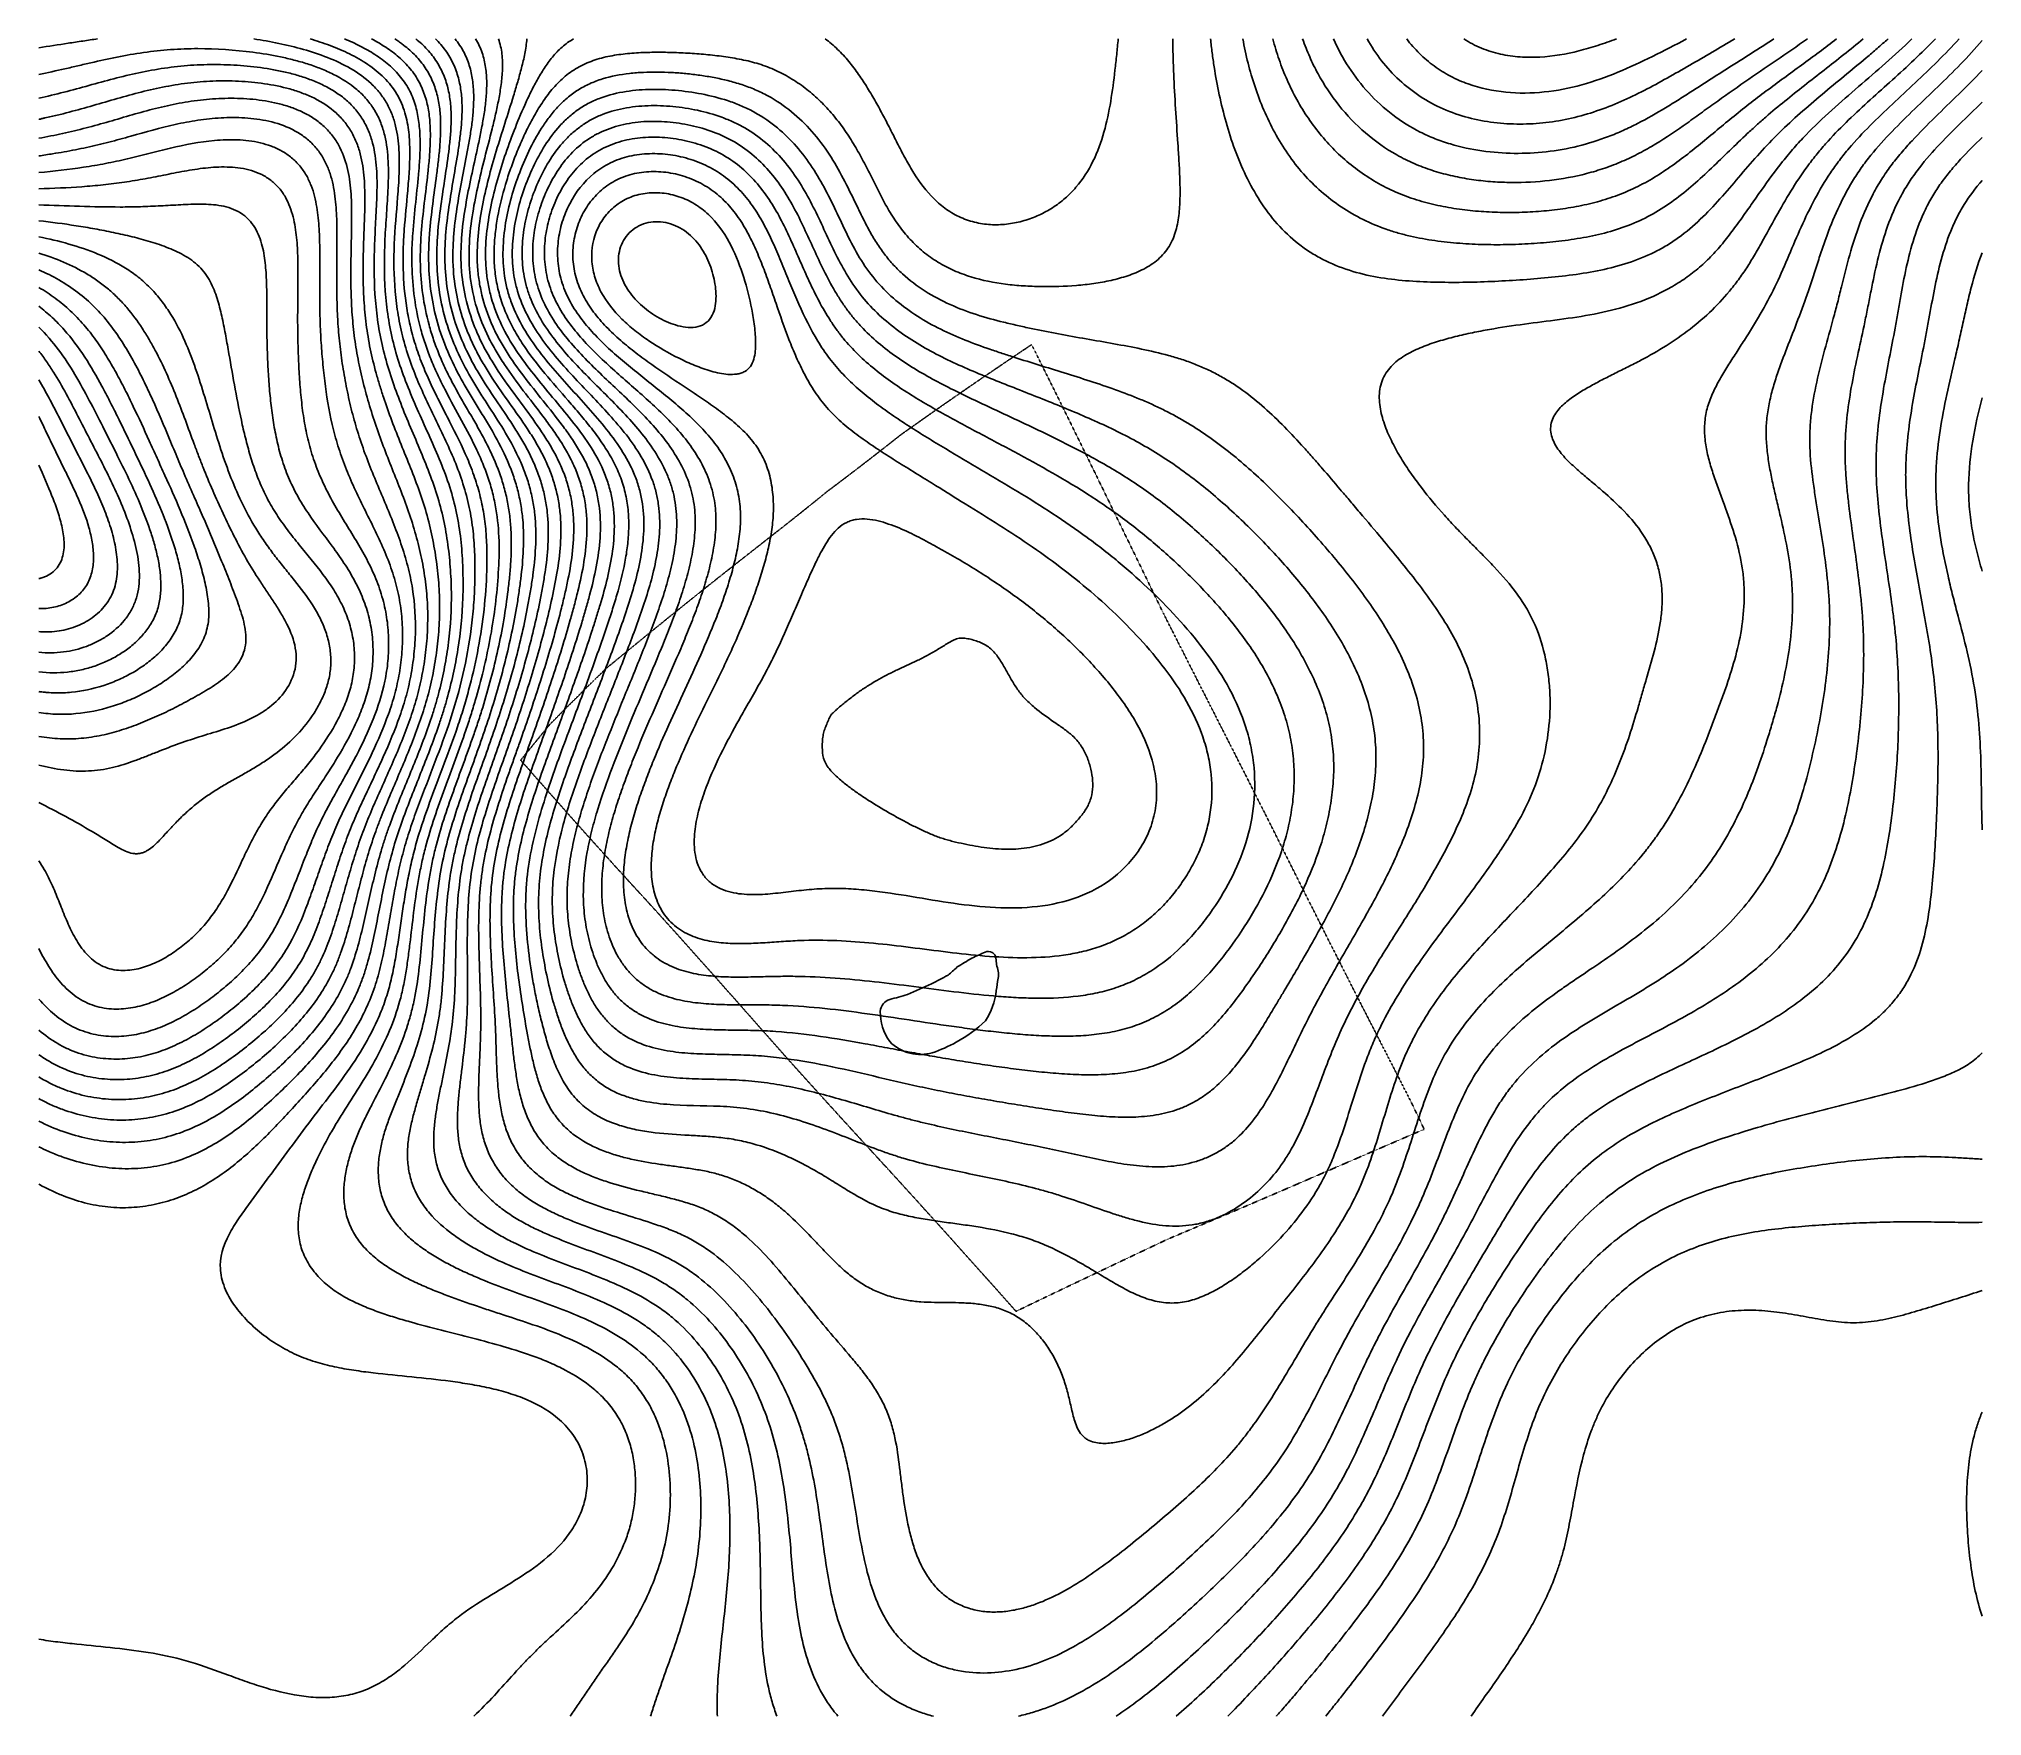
# Model space of a CAD drawing. Header units: feet. Extents: x 6141 to 10392, y -8855 to -5185.
import ezdxf

# ---------------------------------------------------------------- set-up
doc = ezdxf.new("R2010")
doc.units = ezdxf.units.FT
doc.header["$LTSCALE"] = 0.003281
doc.header["$MEASUREMENT"] = 0
doc.linetypes.add('Li_LOTLIN', pattern=[0.68, 0.36, -0.08, 0.04, -0.08, 0.04, -0.08])
doc.layers.add('Contours', color=40, linetype='Continuous')
doc.layers.add('Layer 03', color=5, linetype='Continuous')

msp = doc.modelspace()

# ---------------------------------------------------------------- linework, layer by layer
at = {"layer": 'Contours'}
for points, knots in [([(6269.1, -5184.9), (6258.4, -5186.4), (6247.7, -5188), (6226.2, -5191.2), (6215.5, -5192.9), (6183.4, -5197.7), (6162, -5201), (6140.7, -5204.6)], [4689.388235, 4689.388235, 4689.388235, 4689.388235, 4718.505137, 4718.505137, 4747.607221, 4747.607221, 4805.838522, 4805.838522, 4805.838522, 4805.838522]), ([(6140.7, -7691.1), (6148.7, -7695.5), (6156.8, -7699.6), (6173.1, -7707.5), (6181.3, -7711.2), (6206.3, -7721.4), (6223.2, -7727.1), (6257.4, -7735.9), (6274.7, -7739), (6309.1, -7742.6), (6326.2, -7742.9), (6359.9, -7741.1), (6376.5, -7738.9), (6408.9, -7732.2), (6424.8, -7727.7), (6470.9, -7711.3), (6499.6, -7696.3), (6553.4, -7661.1), (6578.4, -7641), (6626, -7597.9), (6648.6, -7575.1), (6681.8, -7540), (6692.7, -7528.1), (6714.5, -7504.3), (6725.3, -7492.4), (6757.4, -7456), (6778.2, -7431.1), (6816.6, -7378.7), (6834.2, -7351.2), (6856.5, -7307.3), (6863.3, -7292.2), (6872.2, -7269), (6875, -7261.1), (6880.1, -7245.3), (6882.4, -7237.3), (6888.9, -7213), (6892.5, -7196.6), (6899.1, -7163.5), (6902, -7146.9), (6907.8, -7113.6), (6910.6, -7096.9), (6916.4, -7063.5), (6919.4, -7046.9), (6926, -7013.8), (6929.6, -6997.3), (6935.6, -6972.9), (6937.7, -6964.7), (6942.2, -6948.6), (6944.6, -6940.5), (6952, -6916.5), (6957.3, -6900.7), (6968.5, -6869.2), (6974.3, -6853.6), (6992.1, -6806.8), (7004.4, -6775.7), (7027.9, -6713.1), (7039.2, -6681.5), (7058.7, -6617), (7067, -6584.2), (7080.7, -6517.6), (7085.9, -6483.9), (7091.2, -6432.8), (7092.6, -6415.7), (7094.3, -6381.2), (7094.8, -6364), (7094.8, -6329.3), (7094.4, -6312), (7092.3, -6277.2), (7090.6, -6259.9), (7085.5, -6225.1), (7082.1, -6207.8), (7073.4, -6173.4), (7068.2, -6156.3), (7056.2, -6122.6), (7049.4, -6106), (7034.9, -6073), (7027.2, -6056.6), (7011.6, -6024), (7003.8, -6007.8), (6988.3, -5975.2), (6980.7, -5958.8), (6966.4, -5925.8), (6959.7, -5909.1), (6947.8, -5875.5), (6942.5, -5858.5), (6933.5, -5824.3), (6929.8, -5807), (6923.9, -5772.4), (6921.8, -5755.1), (6917.3, -5703.1), (6916.9, -5668.5), (6919.8, -5599.7), (6923, -5565.5), (6927, -5514.1), (6928.2, -5497), (6929.1, -5471.2), (6929.3, -5462.5), (6929.3, -5445.2), (6929, -5436.6), (6928, -5419.2), (6927.3, -5410.5), (6924.9, -5393.1), (6923.3, -5384.4), (6919.2, -5367.2), (6916.6, -5358.7), (6910.1, -5342), (6906.3, -5333.7), (6897.3, -5317.9), (6892.2, -5310.4), (6880.7, -5296), (6874.4, -5289.2), (6854.3, -5270.3), (6838.9, -5259.3), (6806.5, -5240.5), (6789.6, -5232.5), (6755, -5218.8), (6737.3, -5212.9), (6701.6, -5202.8), (6683.6, -5198.5), (6647.3, -5190.9), (6629.1, -5187.7), (6610.9, -5184.9)], [1042.930729, 1042.930729, 1042.930729, 1042.930729, 1068.712732, 1068.712732, 1094.494734, 1094.494734, 1146.058738, 1146.058738, 1197.622742, 1197.622742, 1249.186747, 1249.186747, 1300.750751, 1300.750751, 1352.314755, 1352.314755, 1455.442764, 1455.442764, 1558.629431, 1558.629431, 1661.816099, 1661.816099, 1713.409432, 1713.409432, 1765.002766, 1765.002766, 1868.189433, 1868.189433, 1971.417229, 1971.417229, 2023.031128, 2023.031128, 2048.838077, 2048.838077, 2074.645026, 2074.645026, 2126.258924, 2126.258924, 2177.872822, 2177.872822, 2229.48672, 2229.48672, 2281.100618, 2281.100618, 2332.673662, 2332.673662, 2358.460183, 2358.460183, 2384.246705, 2384.246705, 2435.819748, 2435.819748, 2487.392791, 2487.392791, 2590.538878, 2590.538878, 2693.684964, 2693.684964, 2796.800688, 2796.800688, 2899.916411, 2899.916411, 2951.474273, 2951.474273, 3003.032135, 3003.032135, 3054.589996, 3054.589996, 3106.147858, 3106.147858, 3157.74001, 3157.74001, 3209.332163, 3209.332163, 3260.924315, 3260.924315, 3312.516467, 3312.516467, 3364.108619, 3364.108619, 3415.700772, 3415.700772, 3467.292924, 3467.292924, 3518.885076, 3518.885076, 3570.432598, 3570.432598, 3621.980121, 3621.980121, 3725.075165, 3725.075165, 3828.170209, 3828.170209, 3879.717732, 3879.717732, 3905.491493, 3905.491493, 3931.265254, 3931.265254, 3957.141336, 3957.141336, 3983.017419, 3983.017419, 4008.893501, 4008.893501, 4034.769583, 4034.769583, 4060.645666, 4060.645666, 4086.521748, 4086.521748, 4138.273913, 4138.273913, 4190.026078, 4190.026078, 4241.778242, 4241.778242, 4293.530407, 4293.530407, 4345.282572, 4345.282572, 4345.282572, 4345.282572]), ([(6140.7, -8686.6), (6154.6, -8688.9), (6168.5, -8690.9), (6196.3, -8694.4), (6210.1, -8695.9), (6251.7, -8700.4), (6279.5, -8702.9), (6334.9, -8709), (6362.7, -8712.6), (6418.3, -8722.3), (6445.8, -8728.6), (6501, -8745), (6528.2, -8755.2), (6569.1, -8770.2), (6582.7, -8775.2), (6610, -8784.7), (6623.7, -8789.2), (6665, -8801.5), (6692.8, -8808), (6734.3, -8813.2), (6748.1, -8814.2), (6775.5, -8814.3), (6789, -8813.5), (6815.6, -8809.6), (6828.6, -8806.6), (6853.7, -8798.4), (6865.8, -8793.3), (6889, -8781.3), (6900, -8774.5), (6921.4, -8759.7), (6931.6, -8751.7), (6961.4, -8726.4), (6980, -8708.1), (7008.3, -8681.1), (7017.8, -8672.2), (7037.4, -8654.8), (7047.4, -8646.4), (7078.5, -8622.5), (7100.5, -8608.2), (7145.1, -8580.6), (7167.8, -8567.3), (7212.1, -8539), (7233.8, -8523.9), (7273.9, -8489.4), (7292.2, -8469.8), (7314.2, -8436.1), (7320.6, -8424.2), (7331, -8398.9), (7335, -8385.6), (7339.9, -8358), (7340.9, -8343.6), (7339.4, -8314.8), (7336.8, -8300.1), (7330.1, -8278.9), (7327.4, -8271.9), (7321, -8258.2), (7317.3, -8251.6), (7309.1, -8238.9), (7304.6, -8232.8), (7294.8, -8221.2), (7289.6, -8215.7), (7262, -8189.8), (7235.7, -8174.4), (7195.2, -8157), (7181.4, -8152), (7153.6, -8143.5), (7139.6, -8139.9), (7111.6, -8133.6), (7097.5, -8130.9), (7069.4, -8126.2), (7055.3, -8124.1), (7013, -8118.3), (6984.8, -8115.4), (6928.5, -8109.8), (6900.4, -8107.2), (6858.1, -8102.2), (6844, -8100.3), (6815.8, -8096), (6801.7, -8093.5), (6773.6, -8087.4), (6759.5, -8083.9), (6738.7, -8077.4), (6731.7, -8075.1), (6718, -8070), (6711.2, -8067.2), (6690.9, -8058.1), (6677.7, -8051.2), (6652.2, -8035.7), (6639.8, -8027.1), (6616.2, -8008.3), (6604.8, -7998), (6583.7, -7976), (6573.9, -7964.1), (6561.2, -7945.1), (6557.4, -7938.7), (6550.5, -7925.3), (6547.5, -7918.5), (6542.6, -7904.5), (6540.7, -7897.5), (6538.2, -7883.2), (6537.7, -7876.2), (6537.9, -7840.9), (6548.4, -7815.3), (6565, -7786.4), (6568.5, -7780.7), (6575.7, -7769.6), (6579.4, -7764), (6590.7, -7747.6), (6598.5, -7736.9), (6614.2, -7715.4), (6622.1, -7704.7), (6637.9, -7683.3), (6645.9, -7672.6), (6669.6, -7640.5), (6685.4, -7619.1), (6717.1, -7576.2), (6733.1, -7554.8), (6765.6, -7512.3), (6782, -7491.2), (6813.8, -7448.1), (6829.2, -7426), (6857.5, -7380.1), (6870.5, -7356.3), (6887.2, -7318.9), (6892.3, -7306.3), (6899.1, -7286.8), (6901.3, -7280.3), (6905.3, -7267.1), (6907.1, -7260.5), (6912.3, -7240.3), (6915.3, -7226.7), (6920.5, -7199.4), (6922.8, -7185.6), (6927.1, -7157.9), (6929.2, -7144), (6933.1, -7116.2), (6935.1, -7102.4), (6939.3, -7074.6), (6941.5, -7060.7), (6946.2, -7033.1), (6948.8, -7019.4), (6954.5, -6992), (6957.6, -6978.4), (6964.5, -6951.4), (6968.3, -6938.1), (6980.5, -6898.3), (6989.7, -6872.2), (7008.8, -6820.2), (7018.7, -6794.4), (7038.2, -6742.5), (7047.8, -6716.4), (7061.2, -6676.9), (7065.5, -6663.7), (7073.6, -6637), (7077.4, -6623.6), (7088.3, -6583), (7094.7, -6555.7), (7105.5, -6500.4), (7110, -6472.5), (7116.8, -6416.2), (7119, -6387.8), (7121.4, -6330.7), (7121.6, -6302), (7118.6, -6258.8), (7117.1, -6244.4), (7112.8, -6215.6), (7110, -6201.3), (7103, -6172.8), (7098.9, -6158.6), (7089.4, -6130.6), (7084, -6116.8), (7066.5, -6075.6), (7053.1, -6048.9), (7032.6, -6008.9), (7025.7, -5995.5), (7012.1, -5968.8), (7005.5, -5955.4), (6992.8, -5928.4), (6986.8, -5914.7), (6975.7, -5887.2), (6970.7, -5873.3), (6961.6, -5845.2), (6957.6, -5831.1), (6950.8, -5802.7), (6947.9, -5788.4), (6941, -5745.4), (6938.5, -5716.6), (6937.4, -5673.7), (6937.4, -5659.4), (6938.2, -5630.9), (6939, -5616.7), (6942.2, -5574.1), (6945.1, -5545.9), (6948.9, -5503.4), (6950.1, -5489.3), (6951.8, -5460.8), (6952.3, -5446.5), (6952.2, -5418), (6951.6, -5403.6), (6948.3, -5374.9), (6945.7, -5360.5), (6939.4, -5339.4), (6936.9, -5332.5), (6931, -5318.8), (6927.6, -5312.2), (6920, -5299.3), (6915.7, -5293), (6906.4, -5281.1), (6901.3, -5275.4), (6885.1, -5259.1), (6873, -5249.4), (6847.5, -5232.1), (6834.1, -5224.6), (6806.4, -5211), (6792.3, -5205), (6763.4, -5194.1), (6748.8, -5189.3), (6734.1, -5184.9)], [1346.78439, 1346.78439, 1346.78439, 1346.78439, 1389.04965, 1389.04965, 1431.314909, 1431.314909, 1515.845427, 1515.845427, 1600.375945, 1600.375945, 1684.906463, 1684.906463, 1769.436982, 1769.436982, 1811.702241, 1811.702241, 1853.9675, 1853.9675, 1938.498018, 1938.498018, 1980.763277, 1980.763277, 2023.028537, 2023.028537, 2065.292015, 2065.292015, 2107.555493, 2107.555493, 2149.818971, 2149.818971, 2192.082449, 2192.082449, 2276.609405, 2276.609405, 2318.872883, 2318.872883, 2361.136361, 2361.136361, 2445.663317, 2445.663317, 2530.190273, 2530.190273, 2614.71723, 2614.71723, 2699.244186, 2699.244186, 2741.485489, 2741.485489, 2783.726792, 2783.726792, 2825.968095, 2825.968095, 2868.209399, 2868.209399, 2889.33005, 2889.33005, 2910.450702, 2910.450702, 2931.571353, 2931.571353, 2952.692005, 2952.692005, 3037.174611, 3037.174611, 3079.415915, 3079.415915, 3121.657218, 3121.657218, 3163.898521, 3163.898521, 3206.139824, 3206.139824, 3290.622431, 3290.622431, 3375.105037, 3375.105037, 3417.364919, 3417.364919, 3459.624801, 3459.624801, 3501.884683, 3501.884683, 3523.014624, 3523.014624, 3544.144565, 3544.144565, 3586.404447, 3586.404447, 3628.664329, 3628.664329, 3670.92421, 3670.92421, 3713.184092, 3713.184092, 3734.314033, 3734.314033, 3755.443974, 3755.443974, 3776.573915, 3776.573915, 3797.703856, 3797.703856, 3882.22362, 3882.22362, 3903.353561, 3903.353561, 3924.483502, 3924.483502, 3966.743384, 3966.743384, 4009.003265, 4009.003265, 4051.263147, 4051.263147, 4135.645246, 4135.645246, 4220.027345, 4220.027345, 4304.409444, 4304.409444, 4388.791543, 4388.791543, 4473.173642, 4473.173642, 4515.364692, 4515.364692, 4536.460216, 4536.460216, 4557.555741, 4557.555741, 4599.74679, 4599.74679, 4641.93784, 4641.93784, 4684.128889, 4684.128889, 4726.319939, 4726.319939, 4768.550614, 4768.550614, 4810.781288, 4810.781288, 4853.011963, 4853.011963, 4895.242637, 4895.242637, 4979.703986, 4979.703986, 5064.165336, 5064.165336, 5148.626685, 5148.626685, 5190.857359, 5190.857359, 5233.088034, 5233.088034, 5317.549383, 5317.549383, 5402.010732, 5402.010732, 5486.47988, 5486.47988, 5570.949028, 5570.949028, 5613.183602, 5613.183602, 5655.418176, 5655.418176, 5697.65275, 5697.65275, 5739.887323, 5739.887323, 5824.356471, 5824.356471, 5866.591045, 5866.591045, 5908.825619, 5908.825619, 5951.060193, 5951.060193, 5993.294767, 5993.294767, 6035.529341, 6035.529341, 6077.763915, 6077.763915, 6162.177825, 6162.177825, 6204.38478, 6204.38478, 6246.591735, 6246.591735, 6331.005646, 6331.005646, 6373.212601, 6373.212601, 6415.419556, 6415.419556, 6457.626511, 6457.626511, 6499.833467, 6499.833467, 6520.936944, 6520.936944, 6542.040422, 6542.040422, 6563.143899, 6563.143899, 6584.247377, 6584.247377, 6626.454332, 6626.454332, 6668.661287, 6668.661287, 6710.868242, 6710.868242, 6753.075198, 6753.075198, 6753.075198, 6753.075198]), ([(7092.5, -8854.9), (7108, -8840.4), (7122.8, -8825.1), (7151.8, -8793.8), (7166, -8777.8), (7187.7, -8754.1), (7195, -8746.3), (7209.7, -8730.8), (7217.2, -8723.1), (7232.4, -8708), (7240.1, -8700.6), (7255.7, -8686), (7263.6, -8678.7), (7287.3, -8657), (7303.1, -8642.4), (7333.4, -8611.9), (7348, -8596), (7375, -8562.1), (7387.4, -8544.2), (7409.2, -8506), (7418.6, -8485.9), (7429.9, -8454.3), (7433.1, -8443.5), (7438.6, -8421.5), (7440.8, -8410.3), (7444.1, -8387.5), (7445.2, -8376), (7446.3, -8352.7), (7446.3, -8341), (7444.9, -8317.5), (7443.6, -8305.6), (7439.7, -8282), (7437, -8270.3), (7430, -8247.1), (7425.8, -8235.7), (7415.6, -8213.4), (7409.6, -8202.7), (7395.9, -8182.1), (7388.3, -8172.4), (7371.7, -8154.1), (7362.8, -8145.7), (7334.4, -8122.1), (7313.7, -8109), (7281.6, -8092), (7270.7, -8086.9), (7248.7, -8077.3), (7237.6, -8072.8), (7204, -8060.4), (7181.3, -8053.2), (7135.8, -8040), (7113, -8034), (7067.2, -8022.1), (7044.3, -8016.4), (6998.5, -8004.6), (6975.6, -7998.6), (6941.4, -7989), (6929.9, -7985.7), (6907.2, -7978.6), (6895.9, -7974.9), (6873.3, -7966.8), (6862.1, -7962.5), (6839.9, -7953.1), (6829, -7948), (6807.5, -7936.6), (6796.9, -7930.3), (6776.8, -7916.2), (6767.2, -7908.3), (6749.5, -7891), (6741.5, -7881.4), (6727.7, -7860.9), (6722, -7850), (6715.7, -7832.9), (6713.9, -7827.2), (6711.1, -7815.6), (6710, -7809.8), (6707.8, -7792.3), (6707.7, -7780.6), (6709.3, -7757.8), (6711, -7746.6), (6715.8, -7724.6), (6718.7, -7713.9), (6725.6, -7692.7), (6729.4, -7682.4), (6737.6, -7661.9), (6742, -7651.8), (6756, -7621.8), (6766.1, -7602.4), (6782.3, -7573.7), (6787.8, -7564.3), (6799.2, -7545.5), (6805, -7536.3), (6822.6, -7508.5), (6834.5, -7490.1), (6857.6, -7452.8), (6868.8, -7433.8), (6889.7, -7395), (6899.4, -7375), (6916.6, -7334), (6924, -7312.9), (6933.1, -7280.3), (6935.8, -7269.3), (6940.4, -7247), (6942.4, -7235.8), (6946.1, -7213.3), (6947.7, -7201.9), (6950.7, -7179.2), (6952.1, -7167.8), (6956.2, -7133.7), (6958.8, -7110.8), (6964.7, -7065.3), (6968, -7042.7), (6974.1, -7009), (6976.3, -6997.8), (6981.1, -6975.5), (6983.8, -6964.5), (6992.5, -6931.6), (6999.1, -6909.9), (7013.4, -6867.1), (7021, -6845.8), (7036.5, -6803.4), (7044.4, -6782.2), (7060, -6739.8), (7067.7, -6718.6), (7078.7, -6686.5), (7082.3, -6675.7), (7089.1, -6654.1), (7092.4, -6643.3), (7102, -6610.6), (7107.9, -6588.6), (7118.5, -6544.2), (7123.4, -6521.8), (7131.8, -6476.7), (7135.4, -6454), (7141.3, -6408.3), (7143.7, -6385.3), (7146.9, -6339), (7147.9, -6315.8), (7147.3, -6269), (7145.6, -6245.5), (7140.3, -6210.4), (7138.1, -6198.7), (7132.7, -6175.4), (7129.5, -6163.8), (7122.2, -6140.9), (7118.1, -6129.5), (7109.1, -6107), (7104.2, -6095.9), (7088.8, -6062.9), (7077.4, -6041.2), (7054, -5998.3), (7042, -5976.9), (7025.1, -5944.4), (7019.7, -5933.5), (7009.3, -5911.5), (7004.4, -5900.4), (6995.2, -5878), (6990.9, -5866.7), (6983.2, -5844), (6979.6, -5832.5), (6970.3, -5797.9), (6965.6, -5774.6), (6959.1, -5727.8), (6957.3, -5704.4), (6956.6, -5669.4), (6956.6, -5657.7), (6957.2, -5634.4), (6957.8, -5622.8), (6960.3, -5588.1), (6962.7, -5565), (6967.6, -5518.9), (6970.2, -5495.9), (6973, -5461.2), (6973.8, -5449.6), (6974.8, -5426.4), (6975, -5414.7), (6974.4, -5391.3), (6973.6, -5379.6), (6970.6, -5356.1), (6968.4, -5344.5), (6961.9, -5321.4), (6957.7, -5310.1), (6949.4, -5293.8), (6946.3, -5288.5), (6939.7, -5278.2), (6936, -5273.2), (6924.4, -5258.7), (6915.6, -5249.8), (6896.8, -5233.4), (6886.6, -5226), (6865.6, -5212.4), (6854.8, -5206.2), (6832.4, -5194.9), (6821.1, -5189.7), (6809.5, -5184.9)], [-5087.258068, -5087.258068, -5087.258068, -5087.258068, -5017.78325, -5017.78325, -4948.308432, -4948.308432, -4913.571023, -4913.571023, -4878.833614, -4878.833614, -4844.096205, -4844.096205, -4809.358796, -4809.358796, -4739.883978, -4739.883978, -4670.409161, -4670.409161, -4600.934343, -4600.934343, -4531.459525, -4531.459525, -4496.721341, -4496.721341, -4461.983156, -4461.983156, -4427.244972, -4427.244972, -4392.506788, -4392.506788, -4357.768604, -4357.768604, -4323.03042, -4323.03042, -4288.292235, -4288.292235, -4253.554051, -4253.554051, -4218.815867, -4218.815867, -4184.077683, -4184.077683, -4114.601314, -4114.601314, -4079.86313, -4079.86313, -4045.124946, -4045.124946, -3975.648577, -3975.648577, -3906.125013, -3906.125013, -3836.601449, -3836.601449, -3767.077885, -3767.077885, -3732.316103, -3732.316103, -3697.554321, -3697.554321, -3662.792539, -3662.792539, -3628.030757, -3628.030757, -3593.268975, -3593.268975, -3558.507193, -3558.507193, -3523.745411, -3523.745411, -3488.983629, -3488.983629, -3471.602738, -3471.602738, -3454.221847, -3454.221847, -3419.460065, -3419.460065, -3384.757829, -3384.757829, -3350.055592, -3350.055592, -3315.353355, -3315.353355, -3280.651118, -3280.651118, -3211.246645, -3211.246645, -3176.544408, -3176.544408, -3141.842171, -3141.842171, -3072.437698, -3072.437698, -3003.033225, -3003.033225, -2933.628751, -2933.628751, -2864.224278, -2864.224278, -2829.511783, -2829.511783, -2794.799288, -2794.799288, -2760.086793, -2760.086793, -2725.374298, -2725.374298, -2655.949308, -2655.949308, -2586.524318, -2586.524318, -2551.811823, -2551.811823, -2517.099328, -2517.099328, -2447.674338, -2447.674338, -2378.249348, -2378.249348, -2308.824358, -2308.824358, -2239.543956, -2239.543956, -2204.903754, -2204.903754, -2170.263553, -2170.263553, -2100.983151, -2100.983151, -2031.702748, -2031.702748, -1962.422346, -1962.422346, -1893.141944, -1893.141944, -1823.861541, -1823.861541, -1754.581139, -1754.581139, -1719.861318, -1719.861318, -1685.141497, -1685.141497, -1650.421676, -1650.421676, -1615.701854, -1615.701854, -1546.262212, -1546.262212, -1476.82257, -1476.82257, -1442.102749, -1442.102749, -1407.382928, -1407.382928, -1372.663107, -1372.663107, -1337.943285, -1337.943285, -1268.503643, -1268.503643, -1199.064001, -1199.064001, -1164.297609, -1164.297609, -1129.531218, -1129.531218, -1059.998435, -1059.998435, -990.465652, -990.465652, -955.699261, -955.699261, -920.93287, -920.93287, -886.166478, -886.166478, -851.400087, -851.400087, -816.633695, -816.633695, -799.2505, -799.2505, -781.867304, -781.867304, -747.100912, -747.100912, -712.334521, -712.334521, -677.56813, -677.56813, -642.801738, -642.801738, -642.801738, -642.801738]), ([(7303, -8854.9), (7309, -8846.5), (7314.9, -8838), (7326.6, -8821), (7332.5, -8812.4), (7344.1, -8795.2), (7349.9, -8786.6), (7361.6, -8769.5), (7367.5, -8760.9), (7379.3, -8743.9), (7385.3, -8735.4), (7397.2, -8718.4), (7403.1, -8709.8), (7420.6, -8684), (7431.9, -8666.4), (7453, -8630.2), (7462.9, -8611.5), (7480.7, -8573), (7488.6, -8553.2), (7502.3, -8512.4), (7508, -8491.4), (7516.6, -8448.5), (7519.5, -8426.6), (7522.6, -8382.2), (7522.7, -8359.8), (7519.8, -8314.6), (7516.8, -8291.9), (7506.8, -8247), (7499.9, -8224.7), (7486, -8192.5), (7480.8, -8181.9), (7469.1, -8161.5), (7462.6, -8151.6), (7448.5, -8132.8), (7440.8, -8123.8), (7424.3, -8106.9), (7415.6, -8099), (7388.3, -8076.8), (7368.6, -8063.9), (7328.1, -8041.4), (7307.1, -8031.6), (7264.8, -8013.9), (7243.3, -8005.9), (7200.2, -7990.9), (7178.5, -7983.8), (7146, -7973.3), (7135.2, -7969.7), (7113.5, -7962.6), (7102.7, -7959), (7070.3, -7947.9), (7048.7, -7940.3), (7016.6, -7927.9), (7005.9, -7923.7), (6984.7, -7914.8), (6974.1, -7910.1), (6953.1, -7900.2), (6942.8, -7895), (6922.3, -7883.8), (6912.3, -7877.8), (6892.7, -7864.9), (6883.3, -7857.9), (6865.3, -7842.6), (6856.8, -7834.4), (6841.4, -7816.4), (6834.5, -7806.6), (6826, -7791.2), (6823.4, -7786), (6818.9, -7775.2), (6816.9, -7769.8), (6812, -7753.2), (6809.9, -7742), (6807.7, -7719.6), (6807.6, -7708.4), (6808.9, -7686.6), (6810.3, -7675.8), (6814.3, -7654.6), (6816.8, -7644.1), (6822.6, -7623.5), (6826, -7613.4), (6833.3, -7593.5), (6837.3, -7583.7), (6845.8, -7564.3), (6850.4, -7554.8), (6859.7, -7535.9), (6864.5, -7526.5), (6879, -7498.4), (6888.8, -7479.7), (6907.7, -7441.8), (6916.7, -7422.7), (6933.3, -7383.5), (6940.9, -7363.5), (6950.6, -7332.8), (6953.6, -7322.4), (6959, -7301.5), (6961.4, -7291), (6967.6, -7259), (6970.6, -7237.3), (6975.5, -7193.7), (6977.5, -7171.8), (6981.6, -7128), (6983.6, -7106.1), (6988.6, -7062.4), (6991.5, -7040.7), (6997, -7008.4), (6999, -6997.7), (7003.4, -6976.3), (7005.9, -6965.7), (7013.9, -6934.2), (7020, -6913.4), (7033.2, -6872.3), (7040.3, -6851.8), (7062, -6790.8), (7077.3, -6750.4), (7095, -6699.3), (7098.5, -6689), (7105.3, -6668.4), (7108.6, -6658), (7118.2, -6626.9), (7124.1, -6605.9), (7140.9, -6542.6), (7150.4, -6499.8), (7161.5, -6434.7), (7164.7, -6412.9), (7168.6, -6380), (7169.8, -6369), (7171.8, -6346.9), (7172.7, -6335.8), (7174.5, -6302.5), (7174.7, -6280.1), (7172.8, -6246.5), (7171.7, -6235.2), (7168.8, -6212.8), (7166.8, -6201.6), (7162, -6179.3), (7159.2, -6168.2), (7152.5, -6146.2), (7148.7, -6135.3), (7140.4, -6113.7), (7135.8, -6103), (7126, -6081.9), (7120.8, -6071.5), (7110, -6050.9), (7104.3, -6040.6), (7092.8, -6020.3), (7086.9, -6010.1), (7075.1, -5989.9), (7069.2, -5979.8), (7057.6, -5959.4), (7052, -5949.2), (7041, -5928.6), (7035.7, -5918.2), (7025.7, -5897.2), (7021, -5886.6), (7012.2, -5865.2), (7008.1, -5854.4), (7000.7, -5832.7), (6997.3, -5821.7), (6988.3, -5788.6), (6983.8, -5766.3), (6977.6, -5721.7), (6975.9, -5699.3), (6975.1, -5665.8), (6975.2, -5654.6), (6975.9, -5632.4), (6976.5, -5621.3), (6979, -5588.1), (6981.4, -5566.1), (6986.6, -5522.2), (6989.4, -5500.2), (6993, -5467.2), (6994.1, -5456.2), (6995.9, -5434.1), (6996.6, -5423), (6997.3, -5400.7), (6997.4, -5389.5), (6996.4, -5367.2), (6995.5, -5356), (6992, -5333.6), (6989.6, -5322.5), (6982.6, -5300.6), (6978.2, -5289.9), (6970, -5274.5), (6966.9, -5269.4), (6960.4, -5259.7), (6956.9, -5254.9), (6945.7, -5241.2), (6937.2, -5232.6), (6919.2, -5217), (6909.6, -5209.8), (6889.5, -5196.6), (6879.2, -5190.5), (6868.5, -5184.9)], [-4971.10783, -4971.10783, -4971.10783, -4971.10783, -4937.638082, -4937.638082, -4904.168334, -4904.168334, -4870.698586, -4870.698586, -4837.228839, -4837.228839, -4803.759091, -4803.759091, -4770.289343, -4770.289343, -4703.349848, -4703.349848, -4636.410352, -4636.410352, -4569.470857, -4569.470857, -4502.531361, -4502.531361, -4435.591866, -4435.591866, -4368.699783, -4368.699783, -4301.8077, -4301.8077, -4234.915616, -4234.915616, -4201.469575, -4201.469575, -4168.023533, -4168.023533, -4134.577492, -4134.577492, -4101.13145, -4101.13145, -4034.239367, -4034.239367, -3967.347284, -3967.347284, -3900.455201, -3900.455201, -3833.552983, -3833.552983, -3800.101873, -3800.101873, -3766.650764, -3766.650764, -3699.748546, -3699.748546, -3666.297436, -3666.297436, -3632.846327, -3632.846327, -3599.395218, -3599.395218, -3565.944109, -3565.944109, -3532.492999, -3532.492999, -3499.04189, -3499.04189, -3465.590781, -3465.590781, -3448.865226, -3448.865226, -3432.139672, -3432.139672, -3398.688563, -3398.688563, -3365.237453, -3365.237453, -3331.867908, -3331.867908, -3298.498363, -3298.498363, -3265.128819, -3265.128819, -3231.759274, -3231.759274, -3198.389729, -3198.389729, -3165.020184, -3165.020184, -3098.281094, -3098.281094, -3031.542004, -3031.542004, -2964.802915, -2964.802915, -2931.43337, -2931.43337, -2898.063825, -2898.063825, -2831.324735, -2831.324735, -2764.529165, -2764.529165, -2697.733595, -2697.733595, -2630.938024, -2630.938024, -2597.540239, -2597.540239, -2564.142454, -2564.142454, -2497.346884, -2497.346884, -2430.551314, -2430.551314, -2296.960173, -2296.960173, -2263.557062, -2263.557062, -2230.153951, -2230.153951, -2163.34773, -2163.34773, -2029.735286, -2029.735286, -1962.929064, -1962.929064, -1929.525953, -1929.525953, -1896.122842, -1896.122842, -1829.31662, -1829.31662, -1795.913509, -1795.913509, -1762.510398, -1762.510398, -1729.097166, -1729.097166, -1695.683933, -1695.683933, -1662.2707, -1662.2707, -1628.857467, -1628.857467, -1595.444235, -1595.444235, -1562.031002, -1562.031002, -1528.617769, -1528.617769, -1495.204537, -1495.204537, -1461.791304, -1461.791304, -1428.378071, -1428.378071, -1394.964838, -1394.964838, -1361.551606, -1361.551606, -1294.72514, -1294.72514, -1227.898675, -1227.898675, -1194.455635, -1194.455635, -1161.012595, -1161.012595, -1094.126516, -1094.126516, -1027.240437, -1027.240437, -993.797397, -993.797397, -960.354357, -960.354357, -926.911317, -926.911317, -893.468278, -893.468278, -860.025238, -860.025238, -826.582198, -826.582198, -809.860678, -809.860678, -793.139158, -793.139158, -759.696119, -759.696119, -726.253079, -726.253079, -692.810039, -692.810039, -692.810039, -692.810039]), ([(7478.8, -8854.9), (7482, -8845), (7485.3, -8835.1), (7491.9, -8815.4), (7495.2, -8805.5), (7505.4, -8776), (7512.5, -8756.5), (7526.4, -8717.3), (7533.2, -8697.6), (7546.1, -8657.8), (7552.2, -8637.7), (7563.2, -8597.1), (7568.2, -8576.6), (7576.8, -8534.9), (7580.4, -8513.9), (7585.8, -8471.3), (7587.6, -8449.7), (7589.3, -8406.3), (7589.2, -8384.4), (7586.9, -8340.4), (7584.6, -8318.3), (7577.4, -8274.3), (7572.5, -8252.4), (7559.3, -8209.1), (7551.1, -8187.8), (7535.8, -8157.1), (7530.2, -8147.1), (7518.1, -8127.6), (7511.6, -8118.1), (7497.6, -8099.9), (7490.1, -8091.1), (7474.3, -8074.4), (7466, -8066.5), (7439.9, -8044.1), (7421.2, -8031.1), (7382.2, -8007.9), (7362.2, -7997.8), (7321.4, -7979.2), (7300.8, -7970.8), (7259.2, -7954.9), (7238.2, -7947.4), (7196.4, -7932.4), (7175.4, -7925), (7133.7, -7909.3), (7112.9, -7901), (7082.1, -7887.6), (7071.8, -7882.9), (7051.5, -7873.2), (7041.4, -7868.1), (7021.5, -7857.4), (7011.7, -7851.7), (6992.4, -7839.7), (6982.9, -7833.3), (6964.6, -7819.6), (6955.7, -7812.3), (6939, -7796.6), (6931.1, -7788.2), (6916.8, -7770.3), (6910.4, -7760.7), (6899.5, -7740.6), (6895.1, -7730.1), (6888.4, -7708.7), (6886.1, -7697.8), (6883.4, -7676), (6883, -7665.2), (6883.7, -7643.7), (6884.8, -7633.1), (6888.1, -7612.2), (6890.3, -7601.9), (6895.6, -7581.7), (6898.7, -7571.7), (6905.5, -7552.1), (6909.1, -7542.4), (6916.6, -7523), (6920.4, -7513.4), (6928.2, -7494.2), (6932.1, -7484.6), (6943.7, -7455.8), (6951.2, -7436.4), (6965.2, -7397.2), (6971.5, -7377.2), (6982.6, -7336.7), (6987.2, -7316.1), (6994.1, -7274.2), (6996.5, -7253), (7000.3, -7210.3), (7001.8, -7188.9), (7004.6, -7146), (7006.1, -7124.6), (7009.7, -7082), (7011.9, -7060.7), (7017.6, -7018.5), (7021.2, -6997.6), (7030.1, -6956.2), (7035.5, -6935.8), (7047.3, -6895.4), (7053.7, -6875.4), (7067.2, -6835.7), (7074.2, -6815.9), (7095.5, -6756.6), (7110, -6717.1), (7129.7, -6657), (7136, -6636.9), (7147.9, -6596.2), (7153.5, -6575.8), (7169.3, -6514), (7178.4, -6472.3), (7187.5, -6419.6), (7189.1, -6409), (7192.3, -6387.8), (7193.7, -6377.1), (7197.7, -6345.1), (7199.7, -6323.7), (7201.5, -6280.4), (7201.2, -6258.6), (7198.3, -6225.8), (7196.9, -6214.9), (7193.1, -6193.1), (7190.8, -6182.3), (7185.2, -6160.7), (7181.9, -6150), (7174.5, -6128.8), (7170.3, -6118.3), (7156.8, -6087.2), (7146.3, -6067.1), (7129.4, -6037.4), (7123.6, -6027.6), (7111.7, -6008.1), (7105.7, -5998.3), (7093.7, -5978.9), (7087.7, -5969.1), (7076.1, -5949.5), (7070.4, -5939.6), (7054, -5909.7), (7043.9, -5889.4), (7026.3, -5847.9), (7018.8, -5826.8), (7006.7, -5783.9), (7002.1, -5762.3), (6995.8, -5718.8), (6994.1, -5697), (6993.3, -5664.4), (6993.4, -5653.6), (6994, -5632.1), (6994.7, -5621.3), (6997.1, -5589.2), (6999.6, -5567.9), (7005, -5525.4), (7008, -5504.2), (7012.2, -5472.3), (7013.6, -5461.7), (7016, -5440.4), (7017.1, -5429.7), (7018.8, -5408.3), (7019.4, -5397.5), (7019.9, -5376), (7019.8, -5365.1), (7018.5, -5343.5), (7017.2, -5332.6), (7013.2, -5311.1), (7010.4, -5300.3), (7003, -5279.3), (6998.4, -5269), (6987.2, -5249.3), (6980.6, -5239.9), (6965.8, -5222.4), (6957.6, -5214.3), (6944.4, -5203), (6939.8, -5199.4), (6932.8, -5194.2), (6930.5, -5192.5), (6925.7, -5189.1), (6921.7, -5186.4), (6919.3, -5184.9)], [-4921.394199, -4921.394199, -4921.394199, -4921.394199, -4888.661803, -4888.661803, -4855.929406, -4855.929406, -4790.464614, -4790.464614, -4724.999822, -4724.999822, -4659.53503, -4659.53503, -4594.070238, -4594.070238, -4528.605445, -4528.605445, -4463.140653, -4463.140653, -4397.675861, -4397.675861, -4332.08178, -4332.08178, -4266.487699, -4266.487699, -4200.893617, -4200.893617, -4168.096577, -4168.096577, -4135.299536, -4135.299536, -4102.502496, -4102.502496, -4069.705455, -4069.705455, -4004.111374, -4004.111374, -3938.517293, -3938.517293, -3872.923211, -3872.923211, -3807.334243, -3807.334243, -3741.745275, -3741.745275, -3676.156306, -3676.156306, -3643.361822, -3643.361822, -3610.567338, -3610.567338, -3577.772854, -3577.772854, -3544.97837, -3544.97837, -3512.183886, -3512.183886, -3479.389402, -3479.389402, -3446.594917, -3446.594917, -3413.800433, -3413.800433, -3381.005949, -3381.005949, -3348.211465, -3348.211465, -3315.446196, -3315.446196, -3282.680927, -3282.680927, -3249.915658, -3249.915658, -3217.150389, -3217.150389, -3184.38512, -3184.38512, -3151.619851, -3151.619851, -3086.089313, -3086.089313, -3020.558775, -3020.558775, -2955.028237, -2955.028237, -2889.497699, -2889.497699, -2823.967161, -2823.967161, -2758.56385, -2758.56385, -2693.160538, -2693.160538, -2627.757226, -2627.757226, -2562.353914, -2562.353914, -2496.950602, -2496.950602, -2431.54729, -2431.54729, -2300.740666, -2300.740666, -2235.270075, -2235.270075, -2169.799483, -2169.799483, -2038.8583, -2038.8583, -2006.123004, -2006.123004, -1973.387708, -1973.387708, -1907.917117, -1907.917117, -1842.446525, -1842.446525, -1809.711229, -1809.711229, -1776.975934, -1776.975934, -1744.205359, -1744.205359, -1711.434783, -1711.434783, -1645.893633, -1645.893633, -1613.123058, -1613.123058, -1580.352483, -1580.352483, -1547.581908, -1547.581908, -1514.811333, -1514.811333, -1449.270183, -1449.270183, -1383.729032, -1383.729032, -1318.187882, -1318.187882, -1252.646732, -1252.646732, -1220.000646, -1220.000646, -1187.35456, -1187.35456, -1122.062388, -1122.062388, -1056.770216, -1056.770216, -1024.12413, -1024.12413, -991.478044, -991.478044, -958.831958, -958.831958, -926.185872, -926.185872, -893.539786, -893.539786, -860.8937, -860.8937, -828.247614, -828.247614, -795.601528, -795.601528, -762.955442, -762.955442, -746.632399, -746.632399, -738.470877, -738.470877, -730.309356, -730.309356, -730.309356, -730.309356]), ([(7625.1, -8854.9), (7624.7, -8844.1), (7624.6, -8833.4), (7624.8, -8811.9), (7625.1, -8801.2), (7626.6, -8769.1), (7628.3, -8747.9), (7632.3, -8705.7), (7634.6, -8684.6), (7639.3, -8642.4), (7641.6, -8621.4), (7645.9, -8579.1), (7647.9, -8558), (7650.9, -8515.4), (7652, -8494.1), (7652.9, -8451.1), (7652.8, -8429.6), (7651.2, -8386.4), (7649.7, -8364.7), (7644.9, -8321.3), (7641.7, -8299.7), (7632.8, -8256.5), (7627.2, -8235.2), (7616.7, -8203.4), (7612.8, -8192.9), (7604.3, -8172.2), (7599.7, -8162), (7584.5, -8131.8), (7572.9, -8112.3), (7546.6, -8075.3), (7532, -8057.8), (7508, -8033.8), (7499.7, -8026.2), (7482.4, -8011.8), (7473.4, -8005), (7445.8, -7985.9), (7426.5, -7974.7), (7387, -7954.4), (7366.8, -7945.4), (7326.2, -7928.5), (7305.7, -7920.7), (7264.7, -7905.2), (7244.1, -7897.7), (7203.1, -7882.1), (7182.6, -7874), (7142.2, -7856.3), (7122.2, -7846.7), (7092.9, -7830.7), (7083.2, -7825.1), (7064.2, -7813.3), (7054.9, -7807), (7027.7, -7787), (7010.6, -7771.9), (6988.5, -7746.2), (6981.8, -7737.2), (6969.8, -7717.9), (6964.7, -7707.8), (6956.4, -7687.1), (6953.3, -7676.6), (6949, -7655.1), (6947.7, -7644.4), (6946.9, -7623.1), (6947.3, -7612.5), (6949.3, -7591.5), (6951, -7581.3), (6955, -7560.9), (6957.4, -7550.8), (6962.5, -7530.8), (6965.3, -7520.9), (6971.1, -7501.1), (6974, -7491.3), (6980, -7471.6), (6982.9, -7461.7), (6991.7, -7432.1), (6997.3, -7412.2), (7007.3, -7372), (7011.7, -7351.6), (7016.9, -7320.7), (7018.4, -7310.3), (7020.9, -7289.5), (7021.9, -7279), (7024.5, -7247.5), (7025.6, -7226.3), (7027.5, -7184), (7028.3, -7162.7), (7030.4, -7120.4), (7031.7, -7099.2), (7035.3, -7057), (7037.7, -7036), (7042.5, -7004.9), (7044.3, -6994.5), (7048.4, -6974), (7050.7, -6963.7), (7058, -6933.3), (7063.6, -6913.3), (7075.8, -6873.5), (7082.3, -6853.8), (7095.8, -6814.5), (7102.8, -6795), (7116.7, -6755.9), (7123.7, -6736.3), (7137.4, -6697), (7143.6, -6678.6), (7162.6, -6619.6), (7174.5, -6579.3), (7195.4, -6498.3), (7204.7, -6457.3), (7214.1, -6405.5), (7215.9, -6395.1), (7219.2, -6374.2), (7220.8, -6363.8), (7224.9, -6332.3), (7226.9, -6311.1), (7228.5, -6268.5), (7228, -6247), (7224.6, -6214.7), (7223, -6204), (7218.8, -6182.6), (7216.2, -6172), (7210.2, -6150.9), (7206.7, -6140.4), (7198.8, -6119.7), (7194.4, -6109.5), (7180.2, -6079.2), (7169.3, -6059.6), (7146, -6021.1), (7133.7, -6002.3), (7115.3, -5973.9), (7109.2, -5964.5), (7097.3, -5945.4), (7091.5, -5935.8), (7074.7, -5906.7), (7064.4, -5886.9), (7046.2, -5846.3), (7038.4, -5825.6), (7025.8, -5783.5), (7020.9, -5762.3), (7014.1, -5719.5), (7012.1, -5698.1), (7011.2, -5665.9), (7011.2, -5655.3), (7011.8, -5633.9), (7012.4, -5623.3), (7014.9, -5591.5), (7017.3, -5570.5), (7023.1, -5528.6), (7026.3, -5507.7), (7032.7, -5465.8), (7035.8, -5444.9), (7039.5, -5413.3), (7040.6, -5402.7), (7042.2, -5381.5), (7042.7, -5370.9), (7042.8, -5349.5), (7042.5, -5338.8), (7040.5, -5317.3), (7038.8, -5306.6), (7033.9, -5285.4), (7030.7, -5274.8), (7022.3, -5254.3), (7017.2, -5244.4), (7005.1, -5225.4), (6998.1, -5216.4), (6982.7, -5199.7), (6974.3, -5192), (6965.3, -5184.9)], [-4911.015701, -4911.015701, -4911.015701, -4911.015701, -4878.630768, -4878.630768, -4846.245836, -4846.245836, -4781.47597, -4781.47597, -4716.706105, -4716.706105, -4651.93624, -4651.93624, -4587.166374, -4587.166374, -4522.396509, -4522.396509, -4457.626644, -4457.626644, -4392.856778, -4392.856778, -4328.081256, -4328.081256, -4263.305734, -4263.305734, -4230.917972, -4230.917972, -4198.530211, -4198.530211, -4133.754689, -4133.754689, -4068.979167, -4068.979167, -4036.591406, -4036.591406, -4004.203644, -4004.203644, -3939.428122, -3939.428122, -3874.6526, -3874.6526, -3809.970949, -3809.970949, -3745.289298, -3745.289298, -3680.607647, -3680.607647, -3615.925996, -3615.925996, -3583.585171, -3583.585171, -3551.244346, -3551.244346, -3486.562695, -3486.562695, -3454.221869, -3454.221869, -3421.881044, -3421.881044, -3389.540219, -3389.540219, -3357.199393, -3357.199393, -3324.984447, -3324.984447, -3292.7695, -3292.7695, -3260.554554, -3260.554554, -3228.339608, -3228.339608, -3196.124661, -3196.124661, -3163.909715, -3163.909715, -3099.479822, -3099.479822, -3035.049929, -3035.049929, -3002.834983, -3002.834983, -2970.620037, -2970.620037, -2906.190144, -2906.190144, -2841.760251, -2841.760251, -2777.174952, -2777.174952, -2712.589653, -2712.589653, -2680.297004, -2680.297004, -2648.004355, -2648.004355, -2583.419056, -2583.419056, -2518.833757, -2518.833757, -2454.248458, -2454.248458, -2389.663159, -2389.663159, -2325.07786, -2325.07786, -2196.287491, -2196.287491, -2067.497122, -2067.497122, -2035.29953, -2035.29953, -2003.101938, -2003.101938, -1938.706754, -1938.706754, -1874.311569, -1874.311569, -1842.113977, -1842.113977, -1809.916385, -1809.916385, -1777.701735, -1777.701735, -1745.487085, -1745.487085, -1681.057785, -1681.057785, -1616.628485, -1616.628485, -1584.413835, -1584.413835, -1552.199185, -1552.199185, -1487.769885, -1487.769885, -1423.340585, -1423.340585, -1358.911285, -1358.911285, -1294.481985, -1294.481985, -1262.237533, -1262.237533, -1229.993081, -1229.993081, -1165.504177, -1165.504177, -1101.015274, -1101.015274, -1036.52637, -1036.52637, -1004.281918, -1004.281918, -972.037466, -972.037466, -939.793014, -939.793014, -907.548562, -907.548562, -875.30411, -875.30411, -843.059658, -843.059658, -810.815206, -810.815206, -778.570754, -778.570754, -778.570754, -778.570754]), ([(7755.5, -8854.9), (7751.5, -8844.5), (7748, -8834), (7741.8, -8812.7), (7739.1, -8802.1), (7732.1, -8769.8), (7728.8, -8748.2), (7724.2, -8705), (7722.7, -8683.5), (7720.9, -8640.5), (7720.4, -8619.1), (7719.8, -8576.1), (7719.6, -8554.7), (7718.9, -8511.8), (7718.3, -8490.3), (7716.5, -8447.3), (7715.3, -8425.8), (7711.8, -8382.7), (7709.5, -8361.1), (7703.4, -8318), (7699.7, -8296.5), (7690.2, -8253.6), (7684.4, -8232.4), (7670.4, -8190.4), (7662.2, -8169.8), (7643, -8129.5), (7632.2, -8109.8), (7608, -8071.9), (7594.7, -8053.7), (7565.6, -8019.3), (7549.9, -8003.1), (7524.6, -7981), (7515.8, -7974), (7497.9, -7960.8), (7488.6, -7954.6), (7460.3, -7937.2), (7440.7, -7927), (7400.9, -7908.4), (7380.7, -7900), (7340.1, -7883.9), (7319.7, -7876.3), (7278.8, -7860.9), (7258.4, -7853.2), (7217.9, -7836.7), (7197.7, -7827.9), (7168.1, -7813.1), (7158.3, -7807.9), (7139, -7796.9), (7129.5, -7791), (7111, -7778.6), (7101.9, -7772.1), (7084.4, -7758), (7076, -7750.6), (7060.1, -7734.6), (7052.7, -7726.3), (7039, -7708.4), (7032.8, -7698.9), (7022.2, -7679.2), (7017.8, -7669), (7010.9, -7648.1), (7008.4, -7637.6), (7005.3, -7616.4), (7004.6, -7605.8), (7004.4, -7584.7), (7005, -7574.2), (7006.9, -7553.4), (7008.3, -7543.2), (7011.4, -7522.7), (7013.3, -7512.5), (7017.1, -7492.3), (7019.2, -7482.1), (7023.4, -7462), (7025.5, -7451.9), (7031.7, -7421.6), (7035.7, -7401.3), (7042.5, -7360.4), (7045.4, -7339.8), (7049.4, -7298.2), (7050.5, -7277.2), (7051.9, -7235.2), (7052.3, -7214.1), (7053, -7171.9), (7053.4, -7150.8), (7054.8, -7108.7), (7055.9, -7087.6), (7059.4, -7045.8), (7061.8, -7025), (7066.8, -6994.1), (7068.7, -6983.8), (7072.9, -6963.5), (7075.2, -6953.4), (7082.7, -6923.3), (7088.4, -6903.4), (7100.5, -6864), (7107, -6844.4), (7120.3, -6805.4), (7127.2, -6786), (7141, -6747.2), (7147.9, -6727.7), (7161.4, -6688.7), (7168, -6669.1), (7187, -6610.1), (7198.9, -6570.5), (7220.4, -6490.3), (7230.1, -6449.7), (7240.2, -6398.5), (7242.2, -6388.2), (7245.8, -6367.6), (7247.4, -6357.3), (7251.9, -6326.1), (7254.1, -6305.2), (7255.8, -6262.9), (7255.3, -6241.5), (7251.7, -6209.5), (7250, -6198.8), (7245.7, -6177.6), (7243, -6167.1), (7236.7, -6146.2), (7233, -6135.8), (7224.8, -6115.3), (7220.3, -6105.3), (7210.5, -6085.4), (7205.2, -6075.6), (7194.1, -6056.2), (7188.3, -6046.7), (7170.3, -6018.4), (7157.6, -6000), (7132.5, -5962.9), (7120, -5944.3), (7102.5, -5915.7), (7096.9, -5906.1), (7086.2, -5886.6), (7081.1, -5876.8), (7066.8, -5846.8), (7058.6, -5826.6), (7045.1, -5785), (7039.8, -5763.9), (7032.3, -5721.4), (7030.1, -5700.1), (7028.9, -5668.2), (7028.8, -5657.6), (7029.4, -5636.4), (7029.9, -5625.8), (7032.3, -5594.3), (7034.9, -5573.4), (7040.9, -5531.8), (7044.3, -5511.1), (7051.4, -5469.8), (7055, -5449.1), (7059.8, -5417.9), (7061.3, -5407.5), (7063.8, -5386.6), (7064.9, -5376.1), (7066.4, -5355), (7066.7, -5344.5), (7066.5, -5323.2), (7065.9, -5312.6), (7063.3, -5291.3), (7061.3, -5280.7), (7055.7, -5259.8), (7052, -5249.4), (7042.7, -5229.4), (7037.1, -5219.7), (7024.1, -5201.5), (7016.7, -5192.9), (7008.6, -5184.9)], [-4953.919042, -4953.919042, -4953.919042, -4953.919042, -4921.626302, -4921.626302, -4889.333562, -4889.333562, -4824.748082, -4824.748082, -4760.162602, -4760.162602, -4695.577123, -4695.577123, -4630.991643, -4630.991643, -4566.406163, -4566.406163, -4501.820683, -4501.820683, -4437.235204, -4437.235204, -4372.637031, -4372.637031, -4308.038858, -4308.038858, -4243.440685, -4243.440685, -4178.842512, -4178.842512, -4114.244339, -4114.244339, -4049.646166, -4049.646166, -4017.347079, -4017.347079, -3985.047993, -3985.047993, -3920.44982, -3920.44982, -3855.832104, -3855.832104, -3791.214387, -3791.214387, -3726.596671, -3726.596671, -3661.978955, -3661.978955, -3629.670096, -3629.670096, -3597.361238, -3597.361238, -3565.05238, -3565.05238, -3532.743522, -3532.743522, -3500.434664, -3500.434664, -3468.125806, -3468.125806, -3435.816947, -3435.816947, -3403.508089, -3403.508089, -3371.286182, -3371.286182, -3339.064275, -3339.064275, -3306.842368, -3306.842368, -3274.620461, -3274.620461, -3242.398554, -3242.398554, -3210.176647, -3210.176647, -3145.732834, -3145.732834, -3081.28902, -3081.28902, -3016.845206, -3016.845206, -2952.401392, -2952.401392, -2887.957578, -2887.957578, -2823.343152, -2823.343152, -2758.728726, -2758.728726, -2726.421513, -2726.421513, -2694.114299, -2694.114299, -2629.499873, -2629.499873, -2564.885447, -2564.885447, -2500.271021, -2500.271021, -2435.656595, -2435.656595, -2371.042169, -2371.042169, -2242.125257, -2242.125257, -2113.208346, -2113.208346, -2080.979118, -2080.979118, -2048.749891, -2048.749891, -1984.291435, -1984.291435, -1919.832979, -1919.832979, -1887.603752, -1887.603752, -1855.374524, -1855.374524, -1823.115036, -1823.115036, -1790.855548, -1790.855548, -1758.596059, -1758.596059, -1726.336571, -1726.336571, -1661.817595, -1661.817595, -1597.298619, -1597.298619, -1565.039131, -1565.039131, -1532.779642, -1532.779642, -1468.260666, -1468.260666, -1403.74169, -1403.74169, -1339.222714, -1339.222714, -1306.972001, -1306.972001, -1274.721288, -1274.721288, -1210.219863, -1210.219863, -1145.718438, -1145.718438, -1081.217013, -1081.217013, -1048.9663, -1048.9663, -1016.715588, -1016.715588, -984.464875, -984.464875, -952.214162, -952.214162, -919.96345, -919.96345, -887.712737, -887.712737, -855.462025, -855.462025, -823.211312, -823.211312, -823.211312, -823.211312]), ([(7888.9, -8854.9), (7881.6, -8846.4), (7874.8, -8837.5), (7862.1, -8819), (7856.3, -8809.4), (7840.3, -8779.7), (7831.6, -8759.1), (7817.5, -8716.9), (7812.1, -8695.5), (7803.3, -8652.4), (7800.1, -8630.8), (7794.6, -8587.6), (7792.5, -8566), (7788.5, -8522.8), (7786.7, -8501.2), (7782.9, -8458), (7780.8, -8436.4), (7776, -8393.2), (7773.2, -8371.6), (7766.4, -8328.5), (7762.4, -8306.9), (7752.8, -8264), (7747.1, -8242.7), (7733.6, -8200.5), (7725.7, -8179.7), (7707.8, -8138.9), (7697.8, -8118.9), (7675.7, -8080), (7663.6, -8061.1), (7637.5, -8024.7), (7623.4, -8007.2), (7593.1, -7974), (7576.9, -7958.4), (7551, -7937), (7542.1, -7930.2), (7523.9, -7917.4), (7514.5, -7911.4), (7485.8, -7894.6), (7466, -7884.9), (7425.9, -7867.2), (7405.6, -7859.1), (7364.8, -7843.7), (7344.3, -7836.2), (7303.4, -7820.9), (7283, -7813.1), (7252.7, -7800.3), (7242.6, -7795.9), (7222.7, -7786.5), (7212.8, -7781.5), (7193.4, -7770.9), (7183.8, -7765.2), (7165.1, -7753.1), (7156, -7746.6), (7138.4, -7732.7), (7130, -7725.3), (7114, -7709.5), (7106.5, -7701.1), (7092.8, -7683.3), (7086.6, -7673.8), (7078.7, -7659.1), (7076.2, -7654.1), (7071.9, -7643.9), (7069.9, -7638.7), (7064.7, -7623), (7062.1, -7612.5), (7058.5, -7591), (7057.4, -7580.3), (7056.4, -7558.9), (7056.4, -7548.3), (7057.1, -7527.2), (7057.8, -7516.6), (7059.5, -7495.7), (7060.6, -7485.2), (7063, -7464.4), (7064.3, -7454), (7068.1, -7422.7), (7070.7, -7401.9), (7073.9, -7370.5), (7074.8, -7360.1), (7076.4, -7339), (7077, -7329), (7078.3, -7299.1), (7078.6, -7278.1), (7078.6, -7235.5), (7078.3, -7214.2), (7078, -7171.6), (7078, -7150.3), (7078.7, -7107.9), (7079.5, -7086.8), (7082.5, -7044.9), (7084.8, -7024), (7091.2, -6982.8), (7095.4, -6962.4), (7105.2, -6922.2), (7110.8, -6902.2), (7122.8, -6862.7), (7129.2, -6843.1), (7142.5, -6804.1), (7149.3, -6784.7), (7163.1, -6745.8), (7170, -6726.3), (7183.5, -6687.3), (7190.2, -6667.7), (7209.5, -6608.8), (7221.8, -6569.2), (7244.3, -6489.3), (7254.7, -6449), (7268, -6387.8), (7272.1, -6367.2), (7278.7, -6325.8), (7281.2, -6304.9), (7283.4, -6262.5), (7283.1, -6241.2), (7279.7, -6209.2), (7278.1, -6198.5), (7273.8, -6177.3), (7271.1, -6166.8), (7264.8, -6145.8), (7261.1, -6135.5), (7252.7, -6115.1), (7248.1, -6105), (7238, -6085.2), (7232.6, -6075.5), (7221.2, -6056.3), (7215.2, -6046.9), (7196.7, -6018.8), (7183.6, -6000.6), (7157.7, -5964), (7144.7, -5945.7), (7126.4, -5917.6), (7120.4, -5908.1), (7109.1, -5888.9), (7103.7, -5879.2), (7093.5, -5859.5), (7088.7, -5849.5), (7079.9, -5829.3), (7075.9, -5819), (7064.9, -5788.1), (7059.1, -5767.2), (7050.7, -5724.9), (7048.1, -5703.5), (7046.5, -5671.6), (7046.4, -5661), (7046.8, -5639.8), (7047.3, -5629.2), (7049.6, -5597.6), (7052.2, -5576.8), (7058.5, -5535.3), (7062.2, -5514.6), (7070, -5473.4), (7074.1, -5452.9), (7079.9, -5421.9), (7081.8, -5411.6), (7085.2, -5390.8), (7086.8, -5380.5), (7089.5, -5359.5), (7090.5, -5349.1), (7091.9, -5328), (7092.2, -5317.4), (7091.8, -5296.1), (7091, -5285.5), (7088, -5264.2), (7085.7, -5253.6), (7079.2, -5232.8), (7075.1, -5222.6), (7064.6, -5203), (7058.4, -5193.6), (7051.4, -5184.9)], [-5005.370248, -5005.370248, -5005.370248, -5005.370248, -4973.017422, -4973.017422, -4940.664596, -4940.664596, -4875.958944, -4875.958944, -4811.253292, -4811.253292, -4746.54764, -4746.54764, -4681.841988, -4681.841988, -4617.136336, -4617.136336, -4552.430684, -4552.430684, -4487.725033, -4487.725033, -4422.9891, -4422.9891, -4358.253167, -4358.253167, -4293.517234, -4293.517234, -4228.781301, -4228.781301, -4164.045368, -4164.045368, -4099.309435, -4099.309435, -4034.573502, -4034.573502, -4002.205536, -4002.205536, -3969.837569, -3969.837569, -3905.135583, -3905.135583, -3840.433597, -3840.433597, -3775.731612, -3775.731612, -3711.029626, -3711.029626, -3678.678633, -3678.678633, -3646.32764, -3646.32764, -3613.976647, -3613.976647, -3581.625654, -3581.625654, -3549.274661, -3549.274661, -3516.923668, -3516.923668, -3484.572675, -3484.572675, -3468.397178, -3468.397178, -3452.221682, -3452.221682, -3419.736835, -3419.736835, -3387.251987, -3387.251987, -3354.76714, -3354.76714, -3322.282292, -3322.282292, -3289.797445, -3289.797445, -3257.312598, -3257.312598, -3192.342903, -3192.342903, -3159.858056, -3159.858056, -3127.373208, -3127.373208, -3062.403513, -3062.403513, -2997.433819, -2997.433819, -2932.464124, -2932.464124, -2867.765047, -2867.765047, -2803.06597, -2803.06597, -2738.366893, -2738.366893, -2673.667816, -2673.667816, -2608.968739, -2608.968739, -2544.269662, -2544.269662, -2479.570585, -2479.570585, -2414.871508, -2414.871508, -2285.721146, -2285.721146, -2156.570785, -2156.570785, -2091.995605, -2091.995605, -2027.420424, -2027.420424, -1962.845244, -1962.845244, -1930.557653, -1930.557653, -1898.270063, -1898.270063, -1865.930202, -1865.930202, -1833.590342, -1833.590342, -1801.250481, -1801.250481, -1768.91062, -1768.91062, -1704.230899, -1704.230899, -1639.551177, -1639.551177, -1607.211317, -1607.211317, -1574.871456, -1574.871456, -1542.531595, -1542.531595, -1510.191734, -1510.191734, -1445.512013, -1445.512013, -1380.832291, -1380.832291, -1348.497328, -1348.497328, -1316.162365, -1316.162365, -1251.492439, -1251.492439, -1186.822512, -1186.822512, -1122.152586, -1122.152586, -1089.817623, -1089.817623, -1057.482659, -1057.482659, -1025.147696, -1025.147696, -992.812733, -992.812733, -960.47777, -960.47777, -928.142807, -928.142807, -895.807843, -895.807843, -863.47288, -863.47288, -863.47288, -863.47288]), ([(8097.8, -8854.9), (8087.4, -8852.3), (8077.1, -8849.2), (8056.6, -8841.7), (8046.6, -8837.5), (8016.9, -8822.7), (7998, -8810.5), (7972.3, -8788.2), (7964.3, -8780.2), (7949.1, -8763.1), (7942.2, -8754), (7929.2, -8735.1), (7923.4, -8725.3), (7912.6, -8705.1), (7907.7, -8694.8), (7894.6, -8663.2), (7887.6, -8641.6), (7876.2, -8598), (7871.8, -8576), (7864.1, -8531.9), (7860.9, -8509.8), (7854.8, -8465.7), (7852, -8443.6), (7842.8, -8377.4), (7835.9, -8333.1), (7822.7, -8278.5), (7819.9, -8267.6), (7813.7, -8245.9), (7810.3, -8235), (7799.4, -8202.8), (7791.2, -8181.5), (7772.7, -8139.9), (7762.6, -8119.4), (7740.5, -8079.3), (7728.5, -8059.7), (7703, -8021.6), (7689.4, -8003.1), (7660.5, -7967.5), (7645.2, -7950.4), (7612.5, -7918.1), (7595.3, -7903), (7567.9, -7882.7), (7558.6, -7876.2), (7539.4, -7864.3), (7529.5, -7858.8), (7499.6, -7843.4), (7479, -7834.6), (7437.5, -7818.5), (7416.5, -7811.1), (7374.6, -7796.4), (7353.7, -7789.1), (7322.4, -7777.4), (7312, -7773.4), (7291.3, -7764.9), (7281.1, -7760.4), (7260.7, -7750.9), (7250.7, -7745.9), (7230.8, -7735), (7221.1, -7729.1), (7202.3, -7716.3), (7193.2, -7709.4), (7175.9, -7694.5), (7167.7, -7686.5), (7152.5, -7669.3), (7145.6, -7660.1), (7133.4, -7640.8), (7128.1, -7630.7), (7119.2, -7609.9), (7115.7, -7599.2), (7110.1, -7577.7), (7108, -7566.9), (7105, -7545.1), (7104.1, -7534.2), (7102.9, -7512.5), (7102.7, -7501.7), (7102.8, -7480.1), (7103, -7469.4), (7103.7, -7447.9), (7104.2, -7437.1), (7105.1, -7415.7), (7105.6, -7404.9), (7106.5, -7383.4), (7106.9, -7372.7), (7107.4, -7351.2), (7107.6, -7340.4), (7107.6, -7318.8), (7107.4, -7308), (7106.8, -7275.5), (7106, -7253.8), (7104.5, -7210.4), (7103.7, -7188.7), (7102.4, -7123.3), (7102.7, -7079.5), (7108.1, -7025.7), (7109.4, -7015), (7112.5, -6993.7), (7114.4, -6983.1), (7120.6, -6951.5), (7125.7, -6930.7), (7136.9, -6889.6), (7143.1, -6869.2), (7156.2, -6828.7), (7163.1, -6808.6), (7173.6, -6778.5), (7177.2, -6768.4), (7184.3, -6748.4), (7187.8, -6738.5), (7197.4, -6711.3), (7203.7, -6693.4), (7224.2, -6633.3), (7237.4, -6593.2), (7262.2, -6512.3), (7273.8, -6471.6), (7286.7, -6420), (7289.2, -6409.6), (7294, -6388.8), (7296.2, -6378.4), (7302.6, -6347), (7306.1, -6325.9), (7310.7, -6283.1), (7311.6, -6261.4), (7310.2, -6228.7), (7309.2, -6217.9), (7306.2, -6196.1), (7304.1, -6185.2), (7298.9, -6163.6), (7295.7, -6153), (7288.1, -6131.8), (7283.8, -6121.4), (7274.2, -6100.9), (7269, -6090.9), (7257.7, -6071.1), (7251.7, -6061.4), (7232.9, -6032.7), (7219.5, -6014.2), (7192.3, -5977.3), (7178.5, -5958.9), (7152, -5921.6), (7139.3, -5902.6), (7121.9, -5873.2), (7116.5, -5863.3), (7106.2, -5843.1), (7101.5, -5832.8), (7088.5, -5801.8), (7081.5, -5780.7), (7070.9, -5737.7), (7067.3, -5715.9), (7064.6, -5683.3), (7064.2, -5672.4), (7064, -5650.7), (7064.4, -5639.9), (7066.2, -5607.7), (7068.7, -5586.3), (7078.4, -5522.7), (7087.7, -5481), (7099.3, -5428.8), (7101.6, -5418.3), (7106, -5397.4), (7108.2, -5386.9), (7112.2, -5365.9), (7114, -5355.3), (7117.1, -5334), (7118.3, -5323.3), (7120.1, -5301.8), (7120.6, -5291.1), (7120.4, -5269.3), (7119.7, -5258.4), (7116.5, -5236.7), (7114, -5225.9), (7108.6, -5210.1), (7106.5, -5204.9), (7101.7, -5194.7), (7099, -5189.7), (7096.1, -5184.9)], [-5131.314707, -5131.314707, -5131.314707, -5131.314707, -5098.285599, -5098.285599, -5065.25649, -5065.25649, -4999.198274, -4999.198274, -4966.169165, -4966.169165, -4933.140057, -4933.140057, -4900.110949, -4900.110949, -4867.08184, -4867.08184, -4801.023624, -4801.023624, -4734.965407, -4734.965407, -4668.907191, -4668.907191, -4602.848974, -4602.848974, -4470.479142, -4470.479142, -4437.386685, -4437.386685, -4404.294227, -4404.294227, -4338.109311, -4338.109311, -4271.924395, -4271.924395, -4205.739479, -4205.739479, -4139.554564, -4139.554564, -4073.369648, -4073.369648, -4007.452707, -4007.452707, -3974.494237, -3974.494237, -3941.535766, -3941.535766, -3875.618826, -3875.618826, -3809.701885, -3809.701885, -3743.784944, -3743.784944, -3710.826474, -3710.826474, -3677.868004, -3677.868004, -3644.909533, -3644.909533, -3611.951063, -3611.951063, -3578.992592, -3578.992592, -3546.034122, -3546.034122, -3513.116025, -3513.116025, -3480.197927, -3480.197927, -3447.27983, -3447.27983, -3414.361733, -3414.361733, -3381.443635, -3381.443635, -3348.525538, -3348.525538, -3315.60744, -3315.60744, -3282.689343, -3282.689343, -3249.771246, -3249.771246, -3216.853148, -3216.853148, -3183.935051, -3183.935051, -3151.016953, -3151.016953, -3085.180759, -3085.180759, -3019.344564, -3019.344564, -2886.118808, -2886.118808, -2852.812369, -2852.812369, -2819.50593, -2819.50593, -2752.893053, -2752.893053, -2686.280175, -2686.280175, -2619.667297, -2619.667297, -2586.360858, -2586.360858, -2553.054419, -2553.054419, -2486.441541, -2486.441541, -2354.87762, -2354.87762, -2223.313699, -2223.313699, -2190.422719, -2190.422719, -2157.531739, -2157.531739, -2091.749778, -2091.749778, -2025.967818, -2025.967818, -1993.076838, -1993.076838, -1960.185857, -1960.185857, -1927.22784, -1927.22784, -1894.269822, -1894.269822, -1861.311804, -1861.311804, -1828.353787, -1828.353787, -1762.437751, -1762.437751, -1696.521716, -1696.521716, -1630.605681, -1630.605681, -1597.647663, -1597.647663, -1564.689645, -1564.689645, -1498.77361, -1498.77361, -1432.857575, -1432.857575, -1399.941045, -1399.941045, -1367.024515, -1367.024515, -1301.191456, -1301.191456, -1169.525337, -1169.525337, -1136.608807, -1136.608807, -1103.692278, -1103.692278, -1070.775748, -1070.775748, -1037.859218, -1037.859218, -1004.942689, -1004.942689, -972.026159, -972.026159, -939.109629, -939.109629, -922.651364, -922.651364, -906.1931, -906.1931, -906.1931, -906.1931]), ([(10392.2, -5188.2), (10362, -5224.1), (10328.9, -5257.2), (10278.4, -5305.9), (10261.5, -5321.9), (10228, -5354.3), (10211.3, -5370.6), (10179.1, -5404.2), (10163.4, -5421.4), (10141.5, -5448.5), (10134.5, -5457.7), (10121.1, -5476.7), (10114.7, -5486.4), (10096.6, -5516.2), (10085.8, -5536.8), (10066.5, -5578.9), (10057.9, -5600.5), (10046.1, -5633.2), (10042.3, -5644.2), (10035, -5666.2), (10031.4, -5677.3), (10023.6, -5701.5), (10019.6, -5714), (10013.8, -5731.2), (10012, -5736.7), (10008.3, -5747.6), (10006.3, -5753.1), (9996.6, -5780.3), (9988.3, -5801.9), (9975.7, -5834.2), (9971.4, -5845), (9963, -5866.5), (9958.9, -5877.3), (9950.8, -5899), (9946.9, -5909.9), (9939.6, -5931.8), (9936.2, -5942.9), (9930.1, -5965.3), (9927.4, -5976.6), (9923.1, -5999.4), (9921.5, -6010.9), (9920.1, -6028.3), (9919.8, -6034.1), (9919.6, -6045.7), (9919.6, -6051.6), (9920.2, -6069.1), (9921.2, -6080.7), (9924, -6104), (9925.9, -6115.5), (9930.1, -6138.5), (9932.5, -6149.9), (9937.5, -6172.8), (9940.2, -6184.3), (9945.6, -6207.1), (9948.3, -6218.6), (9956.2, -6252.9), (9961.2, -6275.9), (9969.7, -6322), (9973.1, -6345.3), (9976.2, -6380.3), (9976.8, -6392), (9977.5, -6415.4), (9977.5, -6427), (9976.4, -6462.1), (9974.5, -6485.4), (9968.6, -6531.7), (9964.6, -6554.6), (9955.1, -6600.1), (9949.6, -6622.7), (9940.5, -6656.2), (9937.4, -6667.4), (9930.8, -6689.6), (9927.5, -6700.7), (9917.2, -6733.8), (9910, -6755.7), (9894.6, -6799.2), (9886.3, -6820.7), (9868.3, -6862.9), (9858.5, -6883.6), (9837.3, -6924.1), (9825.8, -6943.8), (9801, -6981.9), (9787.7, -7000.2), (9759.3, -7035.3), (9744.3, -7052.1), (9712.9, -7084.2), (9696.5, -7099.5), (9662.6, -7128.7), (9645.2, -7142.5), (9609.6, -7169.4), (9591.4, -7182.4), (9554.7, -7207.8), (9539, -7218.3), (9512.3, -7236.4), (9502.9, -7242.7), (9484.5, -7255.3), (9475.4, -7261.6), (9448.2, -7280.9), (9430.4, -7294.1), (9395.8, -7322), (9379.1, -7336.6), (9347.3, -7367.5), (9332.2, -7383.9), (9311.2, -7409.9), (9304.4, -7418.8), (9291.6, -7437.1), (9285.5, -7446.5), (9268.2, -7475.3), (9258.1, -7495.4), (9239.5, -7536.5), (9231, -7557.4), (9214.7, -7599.6), (9206.8, -7620.8), (9190.8, -7663), (9182.6, -7684.1), (9169.6, -7715.2), (9165.2, -7725.6), (9155.9, -7746), (9151.1, -7756.2), (9136.4, -7786.3), (9126, -7806.1), (9104.7, -7845.2), (9093.7, -7864.5), (9071.5, -7902.9), (9060.2, -7922), (9037.9, -7960.2), (9026.7, -7979.4), (9010.5, -8008.3), (9005.2, -8018), (8994.7, -8037.4), (8989.6, -8047.2), (8974.3, -8076.6), (8964.4, -8096.3), (8934.6, -8155.4), (8914.7, -8194.7), (8881.8, -8251.5), (8870.3, -8270.1), (8845.9, -8306.1), (8832.9, -8323.4), (8792.6, -8373.9), (8763.5, -8405.4), (8718.3, -8450.7), (8702.9, -8465.5), (8672, -8494.6), (8656.3, -8508.9), (8624.8, -8537.2), (8608.9, -8551.2), (8576.8, -8578.7), (8560.7, -8592.2), (8527.9, -8618.7), (8511.4, -8631.6), (8477.6, -8656.6), (8460.4, -8668.6), (8425.3, -8691.2), (8407.3, -8701.8), (8370.2, -8721.1), (8351.2, -8729.8), (8312, -8744.3), (8291.9, -8750.1), (8250.5, -8758.2), (8229.4, -8760.5), (8186.6, -8760.6), (8164.9, -8758.4), (8132.8, -8751), (8122.2, -8747.8), (8101.2, -8740), (8090.9, -8735.3), (8070.9, -8724.3), (8061.3, -8718), (8043.1, -8704), (8034.4, -8696.1), (8018.3, -8679), (8011, -8669.9), (7997.7, -8650.6), (7991.7, -8640.5), (7975.6, -8609.3), (7967.2, -8587.3), (7953.5, -8543), (7948.1, -8520.2), (7938.9, -8475), (7935, -8452.5), (7927.7, -8407.3), (7924.2, -8384.6), (7916.5, -8339.5), (7912.2, -8316.9), (7904.5, -8283.3), (7901.7, -8272.1), (7895.4, -8249.8), (7892, -8238.7), (7884.4, -8216.8), (7880.3, -8205.9), (7871.4, -8184.4), (7866.6, -8173.7), (7851.4, -8142.1), (7840.2, -8121.6), (7816.6, -8081.1), (7804.2, -8061.3), (7778.3, -8022.2), (7764.7, -8003), (7736.5, -7965.5), (7721.8, -7947.1), (7691, -7911.7), (7674.9, -7894.6), (7640.8, -7862.4), (7622.8, -7847.3), (7594.2, -7827.3), (7584.4, -7821.1), (7569.3, -7812.5), (7564.2, -7809.8), (7553.9, -7804.6), (7548.7, -7802.1), (7533.1, -7795), (7522.4, -7790.7), (7501.1, -7782.8), (7490.3, -7779.1), (7457.9, -7768.4), (7436.2, -7761.8), (7392.8, -7748.3), (7371.3, -7741.3), (7338.8, -7729.3), (7328, -7725), (7306.8, -7715.9), (7296.4, -7711), (7275.8, -7700.4), (7265.7, -7694.6), (7246.2, -7681.8), (7236.8, -7674.8), (7219.1, -7659.4), (7210.8, -7651.1), (7195.6, -7633.1), (7188.7, -7623.4), (7176.7, -7603.3), (7171.6, -7592.8), (7162.9, -7571.3), (7159.4, -7560.3), (7153.7, -7538.1), (7151.4, -7526.9), (7147.9, -7504.5), (7146.6, -7493.3), (7144.5, -7471), (7143.8, -7459.8), (7142.6, -7437.4), (7142.2, -7426.3), (7141.1, -7392.8), (7140.5, -7370.5), (7138.6, -7325.8), (7137.2, -7303.5), (7134.2, -7258.8), (7132.7, -7236.4), (7130, -7191.7), (7128.8, -7169.5), (7127.6, -7125), (7127.5, -7102.8), (7128.9, -7058.6), (7130.5, -7036.6), (7136, -6993.2), (7139.9, -6971.7), (7149.3, -6929.4), (7154.8, -6908.4), (7166.9, -6866.9), (7173.4, -6846.4), (7187.1, -6805.4), (7194.2, -6785.1), (7208.6, -6744.4), (7215.9, -6724.1), (7237.5, -6663), (7251.6, -6622.2), (7278.6, -6539.8), (7291.5, -6498.3), (7306.3, -6445.9), (7309.1, -6435.4), (7314.7, -6414.3), (7317.4, -6403.7), (7325.2, -6371.8), (7329.8, -6350.5), (7336.8, -6307), (7339.2, -6285), (7340, -6251.6), (7339.8, -6240.5), (7338.3, -6218.1), (7337, -6206.9), (7333.1, -6184.6), (7330.6, -6173.5), (7324.2, -6151.6), (7320.5, -6140.7), (7311.7, -6119.4), (7306.8, -6108.9), (7296, -6088.3), (7290.1, -6078.2), (7277.6, -6058.4), (7271.1, -6048.7), (7257.5, -6029.6), (7250.6, -6020.1), (7229.4, -5991.9), (7214.8, -5973.4), (7186.4, -5936), (7172.4, -5917.1), (7152.9, -5887.9), (7146.7, -5878), (7135, -5858), (7129.4, -5847.8), (7114, -5816.6), (7105.4, -5795.1), (7092.1, -5751.4), (7087.4, -5729.1), (7083.3, -5695.7), (7082.5, -5684.5), (7081.7, -5662.3), (7081.7, -5651.1), (7083, -5617.8), (7085.4, -5595.7), (7091.9, -5552.2), (7096.1, -5530.7), (7105.5, -5487.8), (7110.7, -5466.6), (7121.5, -5424.1), (7127.1, -5402.9), (7135, -5371), (7137.6, -5360.3), (7142.5, -5338.9), (7144.7, -5328.1), (7148.8, -5306.5), (7150.6, -5295.6), (7153.5, -5273.7), (7154.6, -5262.7), (7155.4, -5240.5), (7155.2, -5229.1), (7153.2, -5212.4), (7152.2, -5206.8), (7149.7, -5195.7), (7148.1, -5190.3), (7146.1, -5184.9)], [-9618.457409, -9618.457409, -9618.457409, -9618.457409, -9483.771732, -9483.771732, -9416.428893, -9416.428893, -9349.086055, -9349.086055, -9281.743216, -9281.743216, -9248.071797, -9248.071797, -9214.400377, -9214.400377, -9147.057539, -9147.057539, -9079.7147, -9079.7147, -9046.043281, -9046.043281, -9012.371862, -9012.371862, -8978.700442, -8978.700442, -8961.864733, -8961.864733, -8945.029023, -8945.029023, -8877.686184, -8877.686184, -8844.014765, -8844.014765, -8810.343346, -8810.343346, -8776.671927, -8776.671927, -8743.000507, -8743.000507, -8709.329088, -8709.329088, -8675.657669, -8675.657669, -8658.821959, -8658.821959, -8641.986249, -8641.986249, -8608.31483, -8608.31483, -8574.643411, -8574.643411, -8540.971991, -8540.971991, -8507.128012, -8507.128012, -8473.284032, -8473.284032, -8405.596073, -8405.596073, -8337.908114, -8337.908114, -8304.064134, -8304.064134, -8270.220155, -8270.220155, -8202.532195, -8202.532195, -8134.844236, -8134.844236, -8067.156277, -8067.156277, -8033.312298, -8033.312298, -7999.468318, -7999.468318, -7931.780359, -7931.780359, -7864.0924, -7864.0924, -7796.40444, -7796.40444, -7728.716481, -7728.716481, -7661.028522, -7661.028522, -7593.340563, -7593.340563, -7525.652604, -7525.652604, -7457.964644, -7457.964644, -7390.005074, -7390.005074, -7322.045504, -7322.045504, -7288.065718, -7288.065718, -7254.085933, -7254.085933, -7186.126363, -7186.126363, -7118.166792, -7118.166792, -7050.207222, -7050.207222, -7016.227437, -7016.227437, -6982.247652, -6982.247652, -6914.288081, -6914.288081, -6846.328511, -6846.328511, -6778.368941, -6778.368941, -6710.40937, -6710.40937, -6676.429585, -6676.429585, -6642.4498, -6642.4498, -6574.490229, -6574.490229, -6506.530659, -6506.530659, -6438.571089, -6438.571089, -6370.611518, -6370.611518, -6336.758606, -6336.758606, -6302.905693, -6302.905693, -6235.199868, -6235.199868, -6099.788217, -6099.788217, -6032.082392, -6032.082392, -5964.376567, -5964.376567, -5828.964917, -5828.964917, -5761.259091, -5761.259091, -5693.553266, -5693.553266, -5625.847441, -5625.847441, -5558.141616, -5558.141616, -5490.435791, -5490.435791, -5422.729966, -5422.729966, -5355.02414, -5355.02414, -5287.318315, -5287.318315, -5219.757953, -5219.757953, -5152.19759, -5152.19759, -5084.637228, -5084.637228, -5050.857047, -5050.857047, -5017.076865, -5017.076865, -4983.296684, -4983.296684, -4949.516503, -4949.516503, -4915.736322, -4915.736322, -4881.956141, -4881.956141, -4814.395778, -4814.395778, -4746.835416, -4746.835416, -4679.275053, -4679.275053, -4611.714691, -4611.714691, -4544.154328, -4544.154328, -4510.374147, -4510.374147, -4476.593966, -4476.593966, -4442.813785, -4442.813785, -4409.033603, -4409.033603, -4341.473241, -4341.473241, -4273.912879, -4273.912879, -4206.352516, -4206.352516, -4138.704875, -4138.704875, -4071.057234, -4071.057234, -4003.409593, -4003.409593, -3969.585772, -3969.585772, -3952.673862, -3952.673862, -3935.761952, -3935.761952, -3901.938131, -3901.938131, -3868.114311, -3868.114311, -3800.46667, -3800.46667, -3732.819029, -3732.819029, -3698.995208, -3698.995208, -3665.171388, -3665.171388, -3631.347567, -3631.347567, -3597.523747, -3597.523747, -3563.699926, -3563.699926, -3529.876106, -3529.876106, -3496.052285, -3496.052285, -3462.228465, -3462.228465, -3428.404644, -3428.404644, -3394.580824, -3394.580824, -3360.757003, -3360.757003, -3326.933183, -3326.933183, -3259.285542, -3259.285542, -3191.637901, -3191.637901, -3123.99026, -3123.99026, -3056.525233, -3056.525233, -2989.060206, -2989.060206, -2921.595179, -2921.595179, -2854.130152, -2854.130152, -2786.665125, -2786.665125, -2719.200098, -2719.200098, -2651.735071, -2651.735071, -2584.270045, -2584.270045, -2449.339991, -2449.339991, -2314.409937, -2314.409937, -2280.677424, -2280.677424, -2246.94491, -2246.94491, -2179.479883, -2179.479883, -2112.014856, -2112.014856, -2078.282343, -2078.282343, -2044.549829, -2044.549829, -2010.81078, -2010.81078, -1977.071731, -1977.071731, -1943.332682, -1943.332682, -1909.593633, -1909.593633, -1875.854584, -1875.854584, -1842.115535, -1842.115535, -1774.637436, -1774.637436, -1707.159338, -1707.159338, -1673.420289, -1673.420289, -1639.68124, -1639.68124, -1572.203142, -1572.203142, -1504.725043, -1504.725043, -1470.985994, -1470.985994, -1437.246945, -1437.246945, -1369.768847, -1369.768847, -1302.290748, -1302.290748, -1234.81265, -1234.81265, -1167.334552, -1167.334552, -1133.595503, -1133.595503, -1099.856454, -1099.856454, -1066.117404, -1066.117404, -1032.378355, -1032.378355, -998.639306, -998.639306, -981.769782, -981.769782, -964.900257, -964.900257, -964.900257, -964.900257]), ([(10341.6, -5184.9), (10326.4, -5201.8), (10310.6, -5218.2), (10278.4, -5250.2), (10262, -5265.8), (10228.9, -5296.8), (10212.3, -5312.2), (10179.3, -5343.2), (10162.9, -5358.8), (10131.1, -5390.8), (10115.6, -5407.2), (10093.7, -5433), (10086.6, -5441.8), (10073, -5459.7), (10066.5, -5468.9), (10047.8, -5496.9), (10036.3, -5516.3), (10015.1, -5556), (10005.4, -5576.2), (9987, -5617.2), (9978.3, -5638), (9960.7, -5679.3), (9951.9, -5700), (9932.6, -5740.5), (9922.1, -5760.3), (9900, -5799.1), (9888.4, -5818.2), (9870.5, -5846.5), (9864.4, -5855.8), (9852.3, -5874.6), (9846.3, -5884), (9834.4, -5902.8), (9828.5, -5912.3), (9817.3, -5931.5), (9811.9, -5941.2), (9802.1, -5961.2), (9797.6, -5971.5), (9792.3, -5987.4), (9790.8, -5992.8), (9788.2, -6003.7), (9787.2, -6009.2), (9784.9, -6025.9), (9784.5, -6037), (9785.5, -6059.6), (9787, -6070.7), (9791.1, -6092.9), (9793.9, -6103.9), (9800.2, -6125.8), (9803.7, -6136.5), (9811.1, -6158), (9815, -6168.7), (9822.8, -6190), (9826.8, -6200.7), (9838.4, -6232.8), (9845.9, -6254.2), (9858.6, -6297.8), (9863.9, -6320), (9869, -6353.7), (9870.2, -6365), (9871.6, -6387.5), (9871.8, -6398.9), (9871.2, -6432.7), (9869, -6455.2), (9861.8, -6499.4), (9856.8, -6521.4), (9844.9, -6564.5), (9838, -6585.8), (9826.9, -6617.4), (9823.1, -6627.8), (9815.4, -6648.7), (9811.5, -6659.2), (9799.8, -6690.4), (9791.8, -6711.2), (9775.2, -6752.4), (9766.6, -6772.8), (9748.1, -6813.1), (9738.3, -6832.9), (9717.3, -6871.6), (9706.1, -6890.5), (9688.1, -6918), (9681.9, -6927), (9669, -6944.7), (9662.4, -6953.4), (9642, -6979), (9627.7, -6995.3), (9597.9, -7026.9), (9582.5, -7042), (9535.1, -7086.3), (9502.2, -7114), (9452.6, -7155.1), (9436, -7168.7), (9403.1, -7196.2), (9386.7, -7210.1), (9354.8, -7238.6), (9339.1, -7253.2), (9309, -7283.6), (9294.5, -7299.3), (9253.1, -7348.5), (9228.5, -7384.1), (9198.7, -7441.7), (9190, -7461.6), (9174.3, -7502), (9167.2, -7522.7), (9153.5, -7564), (9146.9, -7584.8), (9133.4, -7626.2), (9126.4, -7646.9), (9115.2, -7677.4), (9111.4, -7687.5), (9103.3, -7707.6), (9099, -7717.5), (9085.7, -7747), (9076, -7766.2), (9045.6, -7822.7), (9023.2, -7859), (8989, -7912.6), (8977.4, -7930.4), (8960.2, -7957.1), (8954.5, -7966.1), (8943.1, -7983.9), (8937.5, -7992.9), (8920.8, -8020), (8910, -8038.2), (8888.4, -8074.7), (8877.7, -8092.9), (8856, -8129.2), (8845, -8147.2), (8822.3, -8182.7), (8810.6, -8200.1), (8792.3, -8225.5), (8786, -8233.9), (8773.2, -8250.4), (8766.6, -8258.5), (8746.5, -8282.3), (8732.5, -8297.6), (8703.8, -8327.2), (8689, -8341.6), (8658.9, -8369.7), (8643.6, -8383.4), (8612.7, -8410.4), (8597.2, -8423.7), (8565.8, -8449.9), (8550.1, -8462.9), (8518.3, -8488.5), (8502.3, -8501.1), (8469.8, -8525.6), (8453.4, -8537.5), (8419.7, -8560.1), (8402.6, -8570.8), (8367.1, -8590.4), (8348.9, -8599.2), (8320.6, -8610.3), (8311, -8613.6), (8291.5, -8619.2), (8281.7, -8621.6), (8261.6, -8625.2), (8251.4, -8626.4), (8230.8, -8627.4), (8220.4, -8627.2), (8199.7, -8625), (8189.2, -8623), (8168.5, -8617), (8158.4, -8613), (8138.9, -8602.8), (8129.6, -8596.7), (8112.3, -8582.5), (8104.3, -8574.3), (8089.9, -8556.8), (8083.6, -8547.3), (8072.4, -8527.7), (8067.5, -8517.5), (8059, -8496.6), (8055.4, -8485.9), (8049, -8464.5), (8046.2, -8453.6), (8038.9, -8421), (8035.3, -8399.1), (8030.6, -8366.2), (8029.2, -8355.2), (8026.5, -8333.3), (8025.2, -8322.4), (8021.2, -8289.5), (8018.2, -8267.6), (8011.2, -8234.9), (8008.4, -8224.1), (8001.7, -8202.7), (7997.8, -8192.1), (7988.7, -8171.4), (7983.6, -8161.3), (7972.2, -8141.7), (7966.1, -8132.1), (7953, -8113.5), (7946.2, -8104.4), (7932.1, -8086.6), (7924.8, -8077.9), (7902.8, -8051.8), (7887.8, -8034.8), (7858.4, -8000.1), (7844.1, -7982.4), (7815.4, -7947.1), (7801.2, -7929.4), (7772.3, -7894.2), (7757.8, -7876.7), (7727.5, -7842.8), (7711.8, -7826.4), (7686.7, -7803.6), (7678, -7796.2), (7660.2, -7782.4), (7651, -7775.9), (7632.1, -7763.8), (7622.4, -7758.2), (7607.5, -7750.7), (7602.5, -7748.3), (7592.5, -7743.9), (7587.5, -7741.9), (7572.3, -7736.1), (7561.8, -7732.6), (7540.8, -7726.4), (7530.2, -7723.6), (7509.1, -7718.3), (7498.5, -7715.7), (7477.3, -7710.7), (7466.7, -7708.2), (7434.9, -7700.5), (7413.8, -7695.1), (7382.1, -7685.2), (7371.5, -7681.6), (7350.7, -7673.7), (7340.5, -7669.5), (7320.3, -7660), (7310.3, -7654.8), (7291, -7643.2), (7281.8, -7636.8), (7264.1, -7622.6), (7255.8, -7614.8), (7240.7, -7597.9), (7233.8, -7588.8), (7221.5, -7569.6), (7216.3, -7559.7), (7207.1, -7539.2), (7203.2, -7528.8), (7196.5, -7507.6), (7193.7, -7496.9), (7188.9, -7475.4), (7187, -7464.6), (7183.5, -7443), (7182, -7432.2), (7179.3, -7410.6), (7178.1, -7399.8), (7175.7, -7378.1), (7174.6, -7367.3), (7172.3, -7345.7), (7171.1, -7334.9), (7167.6, -7302.5), (7165.2, -7280.9), (7160.8, -7237.6), (7158.7, -7216), (7155.4, -7172.8), (7154.1, -7151.3), (7152.7, -7108.2), (7152.7, -7086.7), (7154.1, -7054.7), (7154.7, -7044.1), (7156.7, -7022.9), (7157.9, -7012.3), (7162.4, -6980.9), (7166.4, -6960.2), (7175.9, -6919.3), (7181.4, -6899.1), (7193.2, -6859), (7199.6, -6839.1), (7213, -6799.5), (7219.9, -6779.8), (7233.9, -6740.5), (7241, -6720.9), (7255.1, -6681.5), (7262.1, -6661.8), (7282.9, -6602.6), (7296.6, -6562.9), (7316, -6502.9), (7322.3, -6482.9), (7331.4, -6452.6), (7334.4, -6442.5), (7340.2, -6422.2), (7343, -6412.1), (7351.2, -6381.5), (7356.1, -6360.9), (7364.1, -6319.1), (7367.1, -6297.8), (7369.9, -6254.9), (7369.6, -6233.3), (7365.8, -6200.7), (7363.9, -6190), (7359, -6168.5), (7355.9, -6157.9), (7348.6, -6136.8), (7344.4, -6126.6), (7334.8, -6106.3), (7329.5, -6096.4), (7318.1, -6077), (7312, -6067.5), (7299.3, -6048.7), (7292.6, -6039.5), (7272.3, -6012.3), (7258.1, -5994.5), (7229.6, -5959.1), (7215.3, -5941.3), (7187.9, -5905.2), (7174.8, -5886.7), (7156.8, -5858), (7151.2, -5848.3), (7140.6, -5828.5), (7135.7, -5818.4), (7122.3, -5787.8), (7115.2, -5766.8), (7107.5, -5734.8), (7105.4, -5724.1), (7102.1, -5702.6), (7101, -5691.8), (7099.1, -5659.5), (7099.7, -5638.1), (7103.4, -5595.4), (7106.5, -5574.2), (7114.4, -5532.6), (7119.1, -5512), (7129.6, -5471), (7135.4, -5450.7), (7147.5, -5410.2), (7153.9, -5390), (7166.5, -5349.7), (7172.9, -5329.6), (7182.2, -5299.2), (7185.3, -5289.1), (7191.2, -5268.7), (7194, -5258.5), (7199.4, -5238), (7201.8, -5227.7), (7205.9, -5206.8), (7207.7, -5195.6), (7208.3, -5184.9)], [-9408.093858, -9408.093858, -9408.093858, -9408.093858, -9342.740895, -9342.740895, -9277.387931, -9277.387931, -9212.034968, -9212.034968, -9146.682005, -9146.682005, -9081.329041, -9081.329041, -9048.65256, -9048.65256, -9015.976078, -9015.976078, -8950.623115, -8950.623115, -8885.270151, -8885.270151, -8819.917188, -8819.917188, -8754.564224, -8754.564224, -8689.211261, -8689.211261, -8623.858298, -8623.858298, -8591.181816, -8591.181816, -8558.505334, -8558.505334, -8525.828853, -8525.828853, -8493.152371, -8493.152371, -8460.475889, -8460.475889, -8444.137648, -8444.137648, -8427.799408, -8427.799408, -8395.122926, -8395.122926, -8362.446444, -8362.446444, -8329.676008, -8329.676008, -8296.905572, -8296.905572, -8264.135136, -8264.135136, -8231.3647, -8231.3647, -8165.823828, -8165.823828, -8100.282956, -8100.282956, -8067.51252, -8067.51252, -8034.742084, -8034.742084, -7969.201212, -7969.201212, -7903.66034, -7903.66034, -7838.119467, -7838.119467, -7805.349031, -7805.349031, -7772.578595, -7772.578595, -7707.037723, -7707.037723, -7641.496851, -7641.496851, -7575.955979, -7575.955979, -7510.415107, -7510.415107, -7477.644671, -7477.644671, -7444.874235, -7444.874235, -7379.333363, -7379.333363, -7313.792491, -7313.792491, -7182.811607, -7182.811607, -7117.321165, -7117.321165, -7051.830723, -7051.830723, -6986.340281, -6986.340281, -6920.849839, -6920.849839, -6789.868955, -6789.868955, -6724.378513, -6724.378513, -6658.888071, -6658.888071, -6593.397629, -6593.397629, -6527.907187, -6527.907187, -6495.161966, -6495.161966, -6462.416745, -6462.416745, -6396.926303, -6396.926303, -6265.94542, -6265.94542, -6200.428662, -6200.428662, -6167.670283, -6167.670283, -6134.911904, -6134.911904, -6069.395147, -6069.395147, -6003.878389, -6003.878389, -5938.361632, -5938.361632, -5872.844874, -5872.844874, -5840.086495, -5840.086495, -5807.328116, -5807.328116, -5741.811359, -5741.811359, -5676.294601, -5676.294601, -5610.777843, -5610.777843, -5545.261086, -5545.261086, -5479.744328, -5479.744328, -5414.227571, -5414.227571, -5348.710813, -5348.710813, -5283.194055, -5283.194055, -5217.677298, -5217.677298, -5185.006177, -5185.006177, -5152.335056, -5152.335056, -5119.663936, -5119.663936, -5086.992815, -5086.992815, -5054.321694, -5054.321694, -5021.650573, -5021.650573, -4988.979452, -4988.979452, -4956.308332, -4956.308332, -4923.637211, -4923.637211, -4890.96609, -4890.96609, -4858.294969, -4858.294969, -4825.623849, -4825.623849, -4760.281607, -4760.281607, -4727.610486, -4727.610486, -4694.939366, -4694.939366, -4629.597124, -4629.597124, -4596.926003, -4596.926003, -4564.254882, -4564.254882, -4531.583762, -4531.583762, -4498.912641, -4498.912641, -4466.24152, -4466.24152, -4433.570399, -4433.570399, -4368.228158, -4368.228158, -4302.885916, -4302.885916, -4237.543675, -4237.543675, -4172.201433, -4172.201433, -4106.923204, -4106.923204, -4074.284089, -4074.284089, -4041.644974, -4041.644974, -4009.005859, -4009.005859, -3992.686301, -3992.686301, -3976.366744, -3976.366744, -3943.727629, -3943.727629, -3911.088514, -3911.088514, -3878.449399, -3878.449399, -3845.810285, -3845.810285, -3780.532055, -3780.532055, -3747.89294, -3747.89294, -3715.253825, -3715.253825, -3682.61471, -3682.61471, -3649.975595, -3649.975595, -3617.336481, -3617.336481, -3584.697366, -3584.697366, -3552.058251, -3552.058251, -3519.419136, -3519.419136, -3486.780021, -3486.780021, -3454.140906, -3454.140906, -3421.501791, -3421.501791, -3388.862676, -3388.862676, -3356.223562, -3356.223562, -3323.584447, -3323.584447, -3258.306217, -3258.306217, -3193.027987, -3193.027987, -3127.749758, -3127.749758, -3062.499589, -3062.499589, -3029.874505, -3029.874505, -2997.249421, -2997.249421, -2931.999253, -2931.999253, -2866.749084, -2866.749084, -2801.498916, -2801.498916, -2736.248748, -2736.248748, -2670.99858, -2670.99858, -2605.748411, -2605.748411, -2475.248075, -2475.248075, -2409.997906, -2409.997906, -2377.372822, -2377.372822, -2344.747738, -2344.747738, -2279.49757, -2279.49757, -2214.247402, -2214.247402, -2148.997233, -2148.997233, -2116.372149, -2116.372149, -2083.747065, -2083.747065, -2051.196617, -2051.196617, -2018.64617, -2018.64617, -1986.095722, -1986.095722, -1953.545274, -1953.545274, -1888.444379, -1888.444379, -1823.343484, -1823.343484, -1758.242589, -1758.242589, -1725.692141, -1725.692141, -1693.141693, -1693.141693, -1628.040798, -1628.040798, -1595.49035, -1595.49035, -1562.939903, -1562.939903, -1497.839008, -1497.839008, -1432.738112, -1432.738112, -1367.637217, -1367.637217, -1302.536322, -1302.536322, -1237.435426, -1237.435426, -1172.334531, -1172.334531, -1139.784083, -1139.784083, -1107.233636, -1107.233636, -1074.683188, -1074.683188, -1042.132741, -1042.132741, -1042.132741, -1042.132741]), ([(10289.9, -5184.9), (10259.8, -5216.2), (10227.9, -5245.6), (10179.7, -5289.1), (10163.6, -5303.5), (10131.5, -5332.6), (10115.7, -5347.3), (10084.6, -5377.2), (10069.5, -5392.6), (10047.8, -5416.5), (10040.7, -5424.7), (10027.1, -5441.3), (10020.4, -5449.8), (10001.2, -5475.6), (9989.1, -5493.4), (9966.3, -5529.8), (9955.5, -5548.4), (9934.5, -5585.8), (9924.2, -5604.7), (9908.7, -5632.8), (9903.4, -5642.1), (9892.7, -5660.7), (9887.2, -5669.9), (9875.8, -5688), (9869.8, -5696.8), (9857.4, -5714.2), (9850.9, -5722.7), (9830.8, -5747.6), (9816.4, -5763.4), (9786, -5793.1), (9769.9, -5807), (9736.3, -5833), (9718.8, -5845.1), (9683, -5867.6), (9664.5, -5878), (9636.4, -5892.9), (9627, -5897.7), (9608.1, -5907.2), (9598.6, -5911.9), (9579.7, -5921.3), (9570.3, -5926.1), (9551.6, -5935.8), (9542.3, -5940.8), (9523.9, -5951.1), (9514.8, -5956.5), (9497.2, -5968), (9488.6, -5974.1), (9476.7, -5984.4), (9472.8, -5987.9), (9465.7, -5995.6), (9462.3, -5999.7), (9456.5, -6008.4), (9453.9, -6013), (9450.1, -6022.8), (9448.8, -6028), (9447.8, -6038.6), (9448.2, -6044.1), (9450.2, -6054.7), (9451.9, -6059.8), (9456.2, -6069.6), (9458.9, -6074.4), (9464.8, -6083.5), (9468, -6087.8), (9478.3, -6100.4), (9486.3, -6108.5), (9502, -6123.4), (9510.1, -6130.5), (9526.6, -6144.6), (9534.9, -6151.5), (9551.5, -6165.4), (9559.7, -6172.4), (9584.1, -6193.8), (9600, -6208.6), (9629.5, -6240.6), (9643.1, -6257.6), (9660.2, -6285.3), (9665.3, -6294.9), (9674.3, -6314.6), (9678.2, -6324.7), (9684.5, -6345.4), (9687, -6356), (9690.5, -6377.2), (9691.5, -6388), (9692.4, -6409.5), (9692.2, -6420.2), (9690.7, -6441.6), (9689.5, -6452.3), (9684.7, -6484), (9679.9, -6504.8), (9669.2, -6546), (9663.2, -6566.4), (9654.2, -6597), (9651.2, -6607.2), (9645.3, -6627.7), (9642.4, -6637.9), (9633.4, -6668.4), (9627.3, -6688.8), (9614, -6729), (9606.9, -6748.9), (9591.3, -6788.1), (9582.8, -6807.4), (9564.3, -6845), (9554.3, -6863.4), (9521.6, -6916.7), (9496.4, -6949.9), (9456.5, -6997.3), (9442.8, -7012.7), (9415.1, -7043.2), (9401.1, -7058.2), (9372.9, -7088.1), (9358.7, -7103), (9330.5, -7132.8), (9316.5, -7147.7), (9288.7, -7177.8), (9275, -7193), (9248.4, -7224.1), (9235.4, -7239.9), (9210.3, -7272.4), (9198.3, -7289), (9175.6, -7323.3), (9164.8, -7340.8), (9150, -7367.8), (9145.2, -7377), (9136.2, -7395.5), (9131.9, -7404.9), (9119.8, -7433.6), (9112.6, -7453.1), (9092.8, -7512.2), (9081.6, -7552.4), (9063.1, -7612), (9056.7, -7631.8), (9046, -7660.9), (9042.3, -7670.5), (9034.4, -7689.6), (9030.3, -7699), (9017.1, -7726.8), (9007.5, -7744.9), (8987, -7780.1), (8976.1, -7797.3), (8942.3, -7847.7), (8918, -7879.9), (8880.8, -7927.4), (8868.2, -7943.1), (8843.3, -7974.5), (8831, -7990.3), (8806.1, -8021.6), (8793.6, -8037.3), (8768.2, -8068), (8755.2, -8083.1), (8728.4, -8112.4), (8714.6, -8126.7), (8685.9, -8153.8), (8670.9, -8166.7), (8639.8, -8190.7), (8623.6, -8201.8), (8598.3, -8216.9), (8589.7, -8221.6), (8572.3, -8230.5), (8563.4, -8234.7), (8545.3, -8242.3), (8536.1, -8245.7), (8517.3, -8251.5), (8507.7, -8253.9), (8493.1, -8256.5), (8488.2, -8257.1), (8478.3, -8258), (8473.3, -8258.2), (8463.2, -8257.9), (8458.2, -8257.5), (8448.1, -8255.5), (8443.1, -8253.9), (8435.9, -8250.5), (8433.6, -8249.1), (8429.2, -8246), (8427.1, -8244.3), (8421.3, -8238.5), (8418, -8234.1), (8412.6, -8224.4), (8410.4, -8219.1), (8406.6, -8208.5), (8405.1, -8203.4), (8402.4, -8193), (8401.1, -8187.8), (8398.7, -8177.4), (8397.5, -8172.2), (8393.9, -8156.6), (8391.3, -8146.2), (8385.4, -8125.6), (8382, -8115.4), (8374.1, -8095.4), (8369.7, -8085.5), (8359.8, -8066.3), (8354.3, -8056.9), (8342.2, -8038.9), (8335.6, -8030.2), (8321.4, -8013.9), (8313.8, -8006.3), (8297.6, -7992.3), (8288.9, -7985.9), (8275.3, -7977.5), (8270.6, -7975), (8261.1, -7970.3), (8256.3, -7968.2), (8241.7, -7962.6), (8231.7, -7959.8), (8211.7, -7955.4), (8201.5, -7953.8), (8181.3, -7951.6), (8171.1, -7951), (8140.8, -7949.8), (8120.6, -7950), (8090.3, -7949.4), (8080.2, -7949), (8060, -7947.6), (8049.8, -7946.5), (8029.6, -7943.3), (8019.5, -7941.2), (7999.6, -7935.7), (7989.7, -7932.3), (7970.3, -7924.3), (7960.7, -7919.7), (7942.3, -7909.3), (7933.3, -7903.5), (7920.3, -7894), (7916.1, -7890.7), (7907.7, -7883.9), (7903.6, -7880.4), (7891.6, -7869.6), (7883.8, -7862.1), (7868.3, -7846.6), (7860.6, -7838.5), (7845.4, -7822.5), (7838, -7814.6), (7815.6, -7791.1), (7800.4, -7775.6), (7776.5, -7753.8), (7768.4, -7746.7), (7751.6, -7733.1), (7743, -7726.6), (7725.4, -7714.4), (7716.3, -7708.6), (7697.9, -7697.9), (7688.4, -7693), (7669.2, -7684), (7659.4, -7680), (7639.6, -7672.9), (7629.5, -7669.8), (7609.4, -7664.5), (7599.2, -7662.4), (7578.8, -7658.7), (7568.6, -7657.1), (7548.2, -7654.1), (7538, -7652.7), (7517.5, -7649.9), (7507.3, -7648.5), (7476.7, -7644), (7456.2, -7640.5), (7425.8, -7633.6), (7415.7, -7631), (7395.6, -7625), (7385.6, -7621.7), (7356, -7610.2), (7336.7, -7600.6), (7310.2, -7582.2), (7301.8, -7575.4), (7290, -7564.2), (7286.2, -7560.3), (7279, -7552.1), (7275.6, -7547.9), (7265.9, -7534.8), (7260.1, -7525.6), (7249.9, -7506.5), (7245.4, -7496.7), (7237.5, -7476.8), (7234.1, -7466.8), (7228, -7446.4), (7225.2, -7436.2), (7220.3, -7415.7), (7218.1, -7405.4), (7213.8, -7384.8), (7211.9, -7374.5), (7206.1, -7343.6), (7202.5, -7322.9), (7195.9, -7281.6), (7192.9, -7260.9), (7187.5, -7219.6), (7185.1, -7198.9), (7181.3, -7157.6), (7180, -7137), (7178.6, -7095.8), (7178.7, -7075.2), (7180.2, -7044.6), (7181, -7034.5), (7183, -7014.2), (7184.3, -7004.2), (7188.9, -6974.2), (7192.8, -6954.4), (7201.9, -6915.4), (7207.2, -6896.1), (7218.5, -6857.8), (7224.6, -6838.8), (7237.3, -6801), (7243.9, -6782.2), (7257.4, -6744.7), (7264.2, -6725.9), (7277.9, -6688.4), (7284.7, -6669.7), (7305.1, -6613.3), (7318.6, -6575.6), (7338.2, -6518.8), (7344.5, -6499.7), (7353.8, -6471.1), (7356.9, -6461.5), (7362.9, -6442.3), (7365.8, -6432.7), (7374.4, -6403.7), (7379.8, -6384.3), (7389.1, -6344.9), (7393.1, -6325), (7398.6, -6284.6), (7400.1, -6264.1), (7399.5, -6233.2), (7398.9, -6222.8), (7396.6, -6202.1), (7394.9, -6191.8), (7390.3, -6171.3), (7387.5, -6161.2), (7380.7, -6141.1), (7376.7, -6131.2), (7363.2, -6102.1), (7352.2, -6083.5), (7327.9, -6047.6), (7314.7, -6030.4), (7287.5, -5996.5), (7273.5, -5979.9), (7231.6, -5929.7), (7203.9, -5896), (7169, -5841.6), (7158.5, -5822.8), (7140.8, -5783.9), (7133.7, -5763.8), (7126, -5733.3), (7123.9, -5723), (7120.6, -5702.5), (7119.4, -5692.1), (7117.4, -5661.2), (7117.8, -5640.7), (7121.2, -5599.8), (7124.2, -5579.5), (7131.9, -5539.7), (7136.6, -5520), (7147.3, -5481), (7153.3, -5461.7), (7166.2, -5423.4), (7173.1, -5404.4), (7187.7, -5366.8), (7195.5, -5348.1), (7207.9, -5320.5), (7212.2, -5311.3), (7221.1, -5293.2), (7225.8, -5284.2), (7235.6, -5266.5), (7240.8, -5257.9), (7251.9, -5240.9), (7257.8, -5232.7), (7270.7, -5217), (7277.6, -5209.5), (7293, -5196), (7301.4, -5189.9), (7310.5, -5184.9)], [-10667.824842, -10667.824842, -10667.824842, -10667.824842, -10543.167468, -10543.167468, -10480.838781, -10480.838781, -10418.510093, -10418.510093, -10356.181406, -10356.181406, -10325.017062, -10325.017062, -10293.852719, -10293.852719, -10231.524031, -10231.524031, -10169.195344, -10169.195344, -10106.866657, -10106.866657, -10075.702313, -10075.702313, -10044.53797, -10044.53797, -10013.373626, -10013.373626, -9982.209282, -9982.209282, -9919.880595, -9919.880595, -9857.551908, -9857.551908, -9795.22322, -9795.22322, -9732.894533, -9732.894533, -9701.73019, -9701.73019, -9670.565846, -9670.565846, -9639.446802, -9639.446802, -9608.327758, -9608.327758, -9577.208713, -9577.208713, -9546.089669, -9546.089669, -9530.530147, -9530.530147, -9514.970625, -9514.970625, -9499.411103, -9499.411103, -9483.851581, -9483.851581, -9468.292059, -9468.292059, -9452.732537, -9452.732537, -9437.173015, -9437.173015, -9421.613492, -9421.613492, -9390.494448, -9390.494448, -9359.375404, -9359.375404, -9328.25636, -9328.25636, -9297.137316, -9297.137316, -9234.899227, -9234.899227, -9172.661139, -9172.661139, -9141.542095, -9141.542095, -9110.423051, -9110.423051, -9079.304006, -9079.304006, -9048.184962, -9048.184962, -9017.065918, -9017.065918, -8985.946874, -8985.946874, -8923.708786, -8923.708786, -8861.470697, -8861.470697, -8830.351653, -8830.351653, -8799.232609, -8799.232609, -8736.99452, -8736.99452, -8674.756432, -8674.756432, -8612.618489, -8612.618489, -8550.480546, -8550.480546, -8426.204659, -8426.204659, -8364.066716, -8364.066716, -8301.928773, -8301.928773, -8239.79083, -8239.79083, -8177.652886, -8177.652886, -8115.514943, -8115.514943, -8053.377, -8053.377, -7991.239057, -7991.239057, -7929.101113, -7929.101113, -7898.032142, -7898.032142, -7866.96317, -7866.96317, -7804.825227, -7804.825227, -7680.549341, -7680.549341, -7618.415425, -7618.415425, -7587.348467, -7587.348467, -7556.281509, -7556.281509, -7494.147594, -7494.147594, -7432.013678, -7432.013678, -7307.745847, -7307.745847, -7245.611932, -7245.611932, -7183.478016, -7183.478016, -7121.344101, -7121.344101, -7059.210185, -7059.210185, -6997.076269, -6997.076269, -6934.942354, -6934.942354, -6872.808438, -6872.808438, -6841.74148, -6841.74148, -6810.674523, -6810.674523, -6779.607565, -6779.607565, -6748.540607, -6748.540607, -6733.007128, -6733.007128, -6717.473649, -6717.473649, -6701.94017, -6701.94017, -6686.406692, -6686.406692, -6678.553548, -6678.553548, -6670.700404, -6670.700404, -6654.994116, -6654.994116, -6639.287829, -6639.287829, -6623.581541, -6623.581541, -6607.875254, -6607.875254, -6592.168966, -6592.168966, -6560.756391, -6560.756391, -6529.343816, -6529.343816, -6497.93124, -6497.93124, -6466.518665, -6466.518665, -6435.10609, -6435.10609, -6403.693515, -6403.693515, -6372.280939, -6372.280939, -6356.574652, -6356.574652, -6340.868364, -6340.868364, -6309.455789, -6309.455789, -6278.043214, -6278.043214, -6246.630639, -6246.630639, -6183.805488, -6183.805488, -6152.392913, -6152.392913, -6120.980338, -6120.980338, -6089.567763, -6089.567763, -6058.155187, -6058.155187, -6026.742612, -6026.742612, -5995.330037, -5995.330037, -5979.623749, -5979.623749, -5963.917462, -5963.917462, -5932.504887, -5932.504887, -5901.092311, -5901.092311, -5869.679736, -5869.679736, -5806.854586, -5806.854586, -5775.442011, -5775.442011, -5744.029435, -5744.029435, -5712.61686, -5712.61686, -5681.204285, -5681.204285, -5649.742219, -5649.742219, -5618.280152, -5618.280152, -5586.818086, -5586.818086, -5555.35602, -5555.35602, -5523.893954, -5523.893954, -5492.431887, -5492.431887, -5429.507755, -5429.507755, -5398.045688, -5398.045688, -5366.583622, -5366.583622, -5303.65949, -5303.65949, -5272.197423, -5272.197423, -5256.46639, -5256.46639, -5240.735357, -5240.735357, -5209.273291, -5209.273291, -5177.811224, -5177.811224, -5146.349158, -5146.349158, -5114.887092, -5114.887092, -5083.425026, -5083.425026, -5051.962959, -5051.962959, -4989.038827, -4989.038827, -4926.114694, -4926.114694, -4863.190562, -4863.190562, -4800.266429, -4800.266429, -4737.342297, -4737.342297, -4705.88023, -4705.88023, -4674.418164, -4674.418164, -4611.625732, -4611.625732, -4548.8333, -4548.8333, -4486.040867, -4486.040867, -4423.248435, -4423.248435, -4360.456003, -4360.456003, -4297.66357, -4297.66357, -4172.078706, -4172.078706, -4109.286274, -4109.286274, -4077.890057, -4077.890057, -4046.493841, -4046.493841, -3983.701409, -3983.701409, -3920.908977, -3920.908977, -3858.116544, -3858.116544, -3826.720328, -3826.720328, -3795.324112, -3795.324112, -3763.927896, -3763.927896, -3732.53168, -3732.53168, -3669.739248, -3669.739248, -3606.870888, -3606.870888, -3544.002528, -3544.002528, -3418.265808, -3418.265808, -3355.397448, -3355.397448, -3292.529088, -3292.529088, -3261.094909, -3261.094909, -3229.660729, -3229.660729, -3166.792369, -3166.792369, -3103.924009, -3103.924009, -3041.055649, -3041.055649, -2978.187289, -2978.187289, -2915.318929, -2915.318929, -2852.450569, -2852.450569, -2821.01639, -2821.01639, -2789.58221, -2789.58221, -2758.14803, -2758.14803, -2726.71385, -2726.71385, -2695.27967, -2695.27967, -2663.84549, -2663.84549, -2663.84549, -2663.84549]), ([(10238.6, -5184.9), (10219.8, -5203.1), (10200.5, -5220.7), (10161.3, -5255.3), (10141.5, -5272.3), (10102, -5306.3), (10082.4, -5323.4), (10043.8, -5358.4), (10025, -5376.2), (9997.9, -5404.2), (9989.2, -5413.8), (9972.1, -5433.3), (9963.8, -5443.3), (9939.6, -5473.7), (9924.3, -5494.5), (9901.9, -5526.2), (9894.5, -5536.8), (9879.7, -5558), (9872.3, -5568.6), (9857.4, -5589.6), (9849.8, -5600.1), (9834.2, -5620.6), (9826.1, -5630.7), (9809.3, -5650.1), (9800.6, -5659.6), (9782.2, -5677.5), (9772.5, -5686), (9752.5, -5702), (9742, -5709.5), (9720.5, -5723.4), (9709.4, -5729.9), (9675.4, -5747.7), (9651.6, -5757.6), (9602.9, -5773.7), (9578, -5780), (9527.6, -5790.3), (9502.3, -5794.2), (9451.3, -5801.2), (9425.8, -5804.3), (9374.9, -5811.1), (9349.4, -5814.8), (9311.5, -5821.2), (9298.9, -5823.5), (9273.8, -5828.5), (9261.3, -5831.2), (9236.5, -5837.1), (9224.1, -5840.3), (9199.8, -5847.4), (9187.7, -5851.3), (9169.9, -5858), (9164.1, -5860.3), (9152.5, -5865.4), (9146.8, -5868.1), (9135.6, -5874), (9130.2, -5877.1), (9119.6, -5884), (9114.4, -5887.7), (9104.8, -5895.9), (9100.2, -5900.3), (9092, -5909.9), (9088.4, -5915), (9082.2, -5926), (9079.7, -5931.7), (9075.9, -5943.9), (9074.6, -5950), (9073.2, -5962.8), (9073.1, -5969.1), (9073.7, -5982), (9074.5, -5988.4), (9076.8, -6001.2), (9078.2, -6007.4), (9081.8, -6020), (9083.8, -6026.2), (9088.3, -6038.5), (9090.8, -6044.6), (9096.1, -6056.5), (9098.9, -6062.4), (9107.6, -6079.9), (9114.1, -6091.3), (9127.6, -6113.6), (9134.8, -6124.5), (9149.8, -6146), (9157.5, -6156.5), (9181.4, -6187.6), (9198.3, -6207.7), (9224.4, -6236.9), (9233.3, -6246.5), (9251.3, -6265.4), (9260.5, -6274.8), (9278.9, -6293.3), (9288.1, -6302.6), (9306.5, -6321.2), (9315.7, -6330.5), (9342.6, -6359.1), (9359.8, -6378.8), (9382.8, -6410.6), (9389.9, -6421.5), (9403, -6444.1), (9408.9, -6455.7), (9424.5, -6491.7), (9432, -6516.7), (9439.9, -6554.9), (9442, -6567.7), (9445, -6593.5), (9446, -6606.4), (9447.5, -6645.3), (9446.5, -6671.2), (9440.6, -6722.2), (9435.8, -6747.4), (9422.6, -6796.6), (9414.2, -6820.5), (9393.9, -6866.8), (9382.2, -6889.1), (9363.2, -6921.6), (9356.7, -6932.3), (9343.2, -6953.5), (9336.4, -6963.9), (9315.4, -6994.9), (9300.9, -7015.3), (9271.6, -7055.5), (9256.8, -7075.5), (9227, -7115.2), (9212.1, -7135), (9182.6, -7174.9), (9168.2, -7195), (9140.2, -7235.9), (9126.6, -7256.6), (9100.9, -7299.1), (9088.8, -7320.8), (9072.1, -7354.1), (9066.8, -7365.4), (9056.8, -7388.2), (9052.1, -7399.8), (9038.8, -7434.8), (9030.8, -7458.6), (9015.5, -7506.3), (9008.2, -7530.3), (8992.9, -7577.9), (8984.8, -7601.6), (8971, -7636.2), (8966.1, -7647.7), (8955.6, -7670), (8950, -7681), (8931.9, -7713.1), (8918.3, -7733.6), (8889.2, -7772.5), (8873.5, -7791.1), (8840.5, -7826.4), (8823.1, -7843.1), (8795.9, -7866.6), (8786.7, -7874.2), (8767.7, -7888.8), (8758, -7895.8), (8738.3, -7909.1), (8728.1, -7915.4), (8707.3, -7927), (8696.7, -7932.3), (8674.5, -7941.4), (8663, -7945.1), (8645.4, -7948.8), (8639.4, -7949.8), (8627.3, -7950.9), (8621.3, -7951.1), (8602.9, -7950.6), (8590.6, -7948.7), (8566.4, -7942.4), (8554.6, -7938), (8531.3, -7927.8), (8520, -7922), (8497.5, -7909.6), (8486.5, -7903.1), (8464.4, -7890), (8453.4, -7883.3), (8431.4, -7870.1), (8420.3, -7863.7), (8386.7, -7844.9), (8364.1, -7833.3), (8334.8, -7820.9), (8328.9, -7818.5), (8317, -7814), (8311, -7811.9), (8293, -7806), (8280.9, -7802.5), (8244.5, -7793.2), (8220, -7788.5), (8183.1, -7782.5), (8170.8, -7780.7), (8146.2, -7777.2), (8133.9, -7775.6), (8109.3, -7772.3), (8097, -7770.5), (8072.4, -7766.6), (8060.2, -7764.4), (8035.7, -7759.2), (8023.5, -7756.2), (7999.3, -7748.9), (7987.4, -7744.6), (7952.1, -7729.6), (7929.8, -7716.5), (7896.8, -7696.3), (7885.8, -7689.4), (7863.8, -7675.8), (7852.7, -7669.2), (7830.3, -7656.3), (7819, -7650), (7796.1, -7638.3), (7784.6, -7632.7), (7749.4, -7617.3), (7725.4, -7608.6), (7688.8, -7598.7), (7676.5, -7595.9), (7652, -7591.3), (7640.5, -7589.7), (7615.8, -7587.2), (7603.5, -7586.3), (7578.8, -7584.8), (7566.5, -7584.2), (7529.5, -7582.2), (7504.8, -7580.5), (7467.8, -7575.6), (7455.4, -7573.5), (7430.9, -7568.1), (7418.7, -7564.8), (7394.6, -7556.6), (7382.7, -7551.7), (7359.8, -7539.8), (7348.8, -7532.8), (7333.3, -7520.7), (7328.3, -7516.4), (7318.9, -7507.3), (7314.4, -7502.5), (7305.9, -7492.5), (7302, -7487.3), (7294.5, -7476.5), (7291.1, -7470.9), (7281.3, -7453.9), (7275.8, -7442.3), (7265.8, -7418.4), (7261.5, -7406.3), (7253.4, -7381.9), (7249.8, -7369.7), (7243, -7345.1), (7239.9, -7332.7), (7234, -7308), (7231.3, -7295.6), (7226.2, -7270.8), (7223.8, -7258.3), (7217.3, -7221), (7213.7, -7196.1), (7208.2, -7146.2), (7206.4, -7121.3), (7205.6, -7084), (7205.7, -7071.7), (7206.6, -7047), (7207.4, -7034.7), (7211.1, -6998.1), (7215.1, -6974.1), (7225.1, -6926.6), (7231.2, -6903.2), (7244.8, -6856.8), (7252.2, -6833.9), (7267.8, -6788.3), (7276, -6765.7), (7300.9, -6697.9), (7317.8, -6652.7), (7343, -6584.8), (7351.3, -6562.1), (7367.6, -6516.6), (7375.6, -6493.8), (7387.2, -6459.3), (7391, -6447.8), (7398.3, -6424.6), (7401.9, -6413), (7412.1, -6378), (7418.2, -6354.3), (7425.1, -6318.2), (7427.1, -6306.1), (7430, -6281.6), (7430.9, -6269.3), (7431.5, -6244.5), (7431.2, -6232.1), (7429, -6207.1), (7427.1, -6194.6), (7421.7, -6169.8), (7418.1, -6157.6), (7409.2, -6133.5), (7403.9, -6121.8), (7391.9, -6098.8), (7385.2, -6087.7), (7370.9, -6065.8), (7363.3, -6055.2), (7347.5, -6034.3), (7339.3, -6024.1), (7322.5, -6003.9), (7314, -5993.9), (7288.2, -5964.1), (7270.8, -5944.4), (7237.1, -5904.2), (7220.7, -5883.7), (7198.4, -5851.5), (7191.4, -5840.5), (7178.3, -5818.1), (7172.3, -5806.6), (7161.6, -5783.2), (7156.9, -5771.3), (7148.9, -5747.1), (7145.6, -5734.8), (7140.6, -5710.1), (7138.8, -5697.7), (7136.8, -5672.9), (7136.5, -5660.4), (7137, -5635.7), (7137.9, -5623.4), (7140.5, -5599), (7142.3, -5586.9), (7148.8, -5550.8), (7154.7, -5527.1), (7165.1, -5492.1), (7168.9, -5480.5), (7176.9, -5457.5), (7181.2, -5446.1), (7190.2, -5423.5), (7195, -5412.4), (7205.1, -5390.2), (7210.4, -5379.3), (7221.7, -5357.7), (7227.7, -5347.2), (7240.5, -5326.5), (7247.3, -5316.4), (7262.1, -5297), (7270.1, -5287.8), (7287.5, -5270.5), (7296.9, -5262.6), (7312.2, -5252.1), (7317.6, -5248.8), (7328.5, -5242.8), (7334.2, -5240.1), (7351.6, -5232.6), (7363.8, -5228.7), (7388.6, -5222.6), (7401.3, -5220.4), (7426.9, -5217.1), (7439.8, -5216), (7465.8, -5214.6), (7478.8, -5214.3), (7504.9, -5214.2), (7518, -5214.4), (7544.1, -5215.2), (7557.2, -5215.9), (7583.4, -5217.6), (7596.4, -5218.7), (7622.6, -5221.4), (7635.6, -5223), (7661.6, -5226.9), (7674.6, -5229.3), (7700.4, -5235.1), (7713.1, -5238.6), (7738.1, -5247.2), (7750.3, -5252.4), (7774.1, -5264.1), (7785.6, -5270.8), (7807.7, -5285.3), (7818.4, -5293.3), (7838.7, -5310.2), (7848.4, -5319.2), (7866.8, -5338), (7875.5, -5347.9), (7892, -5368.2), (7899.8, -5378.8), (7914.4, -5400.3), (7921.4, -5411.4), (7934.5, -5433.8), (7940.7, -5445.2), (7952.8, -5468.2), (7958.6, -5479.8), (7970.1, -5503), (7975.9, -5514.6), (7987.8, -5537.7), (7993.9, -5549.2), (8007.2, -5571.6), (8014.3, -5582.6), (8029.6, -5603.7), (8037.9, -5613.9), (8055.8, -5633.2), (8065.4, -5642.3), (8085.7, -5658.9), (8096.5, -5666.6), (8119, -5680.3), (8130.7, -5686.4), (8154.6, -5697), (8167, -5701.6), (8204.4, -5713.4), (8230.1, -5718.5), (8268.7, -5723.3), (8281.6, -5724.5), (8307.4, -5726.1), (8320.3, -5726.6), (8358.9, -5727.3), (8385, -5726.6), (8423.4, -5723.4), (8436.1, -5722), (8461.4, -5718.3), (8473.9, -5716.1), (8498.8, -5710.5), (8511, -5707.2), (8535.1, -5699.1), (8546.8, -5694.3), (8569.2, -5682.6), (8579.8, -5675.7), (8594, -5663.2), (8598.4, -5658.8), (8606.5, -5649.2), (8610.2, -5644.2), (8616.7, -5633.5), (8619.6, -5627.9), (8624.5, -5616.3), (8626.5, -5610.4), (8631.7, -5592.2), (8633.9, -5579.5), (8636.6, -5554.2), (8637.2, -5541.6), (8637.5, -5516.1), (8637.3, -5503.4), (8636.4, -5477.9), (8635.8, -5465.2), (8634.3, -5439.7), (8633.5, -5426.9), (8630.9, -5388.7), (8629.1, -5363.2), (8625.9, -5312.3), (8624.6, -5286.8), (8623, -5248.6), (8622.5, -5235.8), (8621.8, -5210.3), (8621.6, -5197.6), (8621.4, -5184.9)], [-10667.523235, -10667.523235, -10667.523235, -10667.523235, -10591.178186, -10591.178186, -10514.833138, -10514.833138, -10438.48809, -10438.48809, -10362.143041, -10362.143041, -10323.970517, -10323.970517, -10285.797993, -10285.797993, -10209.452944, -10209.452944, -10171.28042, -10171.28042, -10133.107896, -10133.107896, -10094.935372, -10094.935372, -10056.762848, -10056.762848, -10018.590324, -10018.590324, -9980.417799, -9980.417799, -9942.245275, -9942.245275, -9904.072751, -9904.072751, -9827.727703, -9827.727703, -9751.382654, -9751.382654, -9675.037606, -9675.037606, -9598.692558, -9598.692558, -9522.347509, -9522.347509, -9484.174985, -9484.174985, -9446.002461, -9446.002461, -9408.005136, -9408.005136, -9370.007811, -9370.007811, -9351.009149, -9351.009149, -9332.010486, -9332.010486, -9313.011824, -9313.011824, -9294.013161, -9294.013161, -9275.014499, -9275.014499, -9256.015837, -9256.015837, -9237.017174, -9237.017174, -9218.018512, -9218.018512, -9199.019849, -9199.019849, -9180.021187, -9180.021187, -9161.022524, -9161.022524, -9142.023862, -9142.023862, -9123.0252, -9123.0252, -9104.026537, -9104.026537, -9066.029212, -9066.029212, -9028.031887, -9028.031887, -8990.034563, -8990.034563, -8914.039913, -8914.039913, -8876.042588, -8876.042588, -8838.045263, -8838.045263, -8800.047938, -8800.047938, -8762.050614, -8762.050614, -8686.055964, -8686.055964, -8648.058639, -8648.058639, -8610.061314, -8610.061314, -8534.066664, -8534.066664, -8496.06934, -8496.06934, -8458.072015, -8458.072015, -8382.077365, -8382.077365, -8306.082715, -8306.082715, -8230.088066, -8230.088066, -8153.948298, -8153.948298, -8115.878415, -8115.878415, -8077.808531, -8077.808531, -8001.668764, -8001.668764, -7925.528997, -7925.528997, -7849.38923, -7849.38923, -7773.249462, -7773.249462, -7697.109695, -7697.109695, -7620.969928, -7620.969928, -7582.900044, -7582.900044, -7544.830161, -7544.830161, -7468.690393, -7468.690393, -7392.550626, -7392.550626, -7316.410859, -7316.410859, -7278.340975, -7278.340975, -7240.271092, -7240.271092, -7164.131324, -7164.131324, -7087.991557, -7087.991557, -7011.85179, -7011.85179, -6973.857233, -6973.857233, -6935.862676, -6935.862676, -6897.86812, -6897.86812, -6859.873563, -6859.873563, -6821.879006, -6821.879006, -6802.881728, -6802.881728, -6783.884449, -6783.884449, -6745.889893, -6745.889893, -6707.895336, -6707.895336, -6669.900779, -6669.900779, -6631.906222, -6631.906222, -6593.911666, -6593.911666, -6555.917109, -6555.917109, -6479.927995, -6479.927995, -6460.930717, -6460.930717, -6441.933439, -6441.933439, -6403.938882, -6403.938882, -6327.949769, -6327.949769, -6289.955212, -6289.955212, -6251.960655, -6251.960655, -6213.966098, -6213.966098, -6175.971542, -6175.971542, -6137.976985, -6137.976985, -6099.982428, -6099.982428, -6023.993315, -6023.993315, -5985.998758, -5985.998758, -5948.004201, -5948.004201, -5910.009644, -5910.009644, -5872.015088, -5872.015088, -5796.025974, -5796.025974, -5758.034189, -5758.034189, -5720.042404, -5720.042404, -5682.050619, -5682.050619, -5644.058834, -5644.058834, -5568.075265, -5568.075265, -5530.08348, -5530.08348, -5492.091695, -5492.091695, -5454.09991, -5454.09991, -5416.108125, -5416.108125, -5397.112233, -5397.112233, -5378.11634, -5378.11634, -5359.120448, -5359.120448, -5340.124555, -5340.124555, -5302.13277, -5302.13277, -5264.140986, -5264.140986, -5226.149201, -5226.149201, -5188.157416, -5188.157416, -5150.165631, -5150.165631, -5112.173846, -5112.173846, -5036.190276, -5036.190276, -4960.206706, -4960.206706, -4922.214921, -4922.214921, -4884.223137, -4884.223137, -4808.239567, -4808.239567, -4732.255997, -4732.255997, -4656.272427, -4656.272427, -4580.288857, -4580.288857, -4428.415033, -4428.415033, -4352.478121, -4352.478121, -4276.541209, -4276.541209, -4238.572753, -4238.572753, -4200.604297, -4200.604297, -4124.667384, -4124.667384, -4086.698928, -4086.698928, -4048.730472, -4048.730472, -4010.762016, -4010.762016, -3972.79356, -3972.79356, -3934.825104, -3934.825104, -3896.856648, -3896.856648, -3858.888192, -3858.888192, -3820.919736, -3820.919736, -3782.95128, -3782.95128, -3744.982824, -3744.982824, -3669.045912, -3669.045912, -3593.108999, -3593.108999, -3555.140543, -3555.140543, -3517.172087, -3517.172087, -3479.203631, -3479.203631, -3441.235175, -3441.235175, -3403.266719, -3403.266719, -3365.298263, -3365.298263, -3327.354468, -3327.354468, -3289.410673, -3289.410673, -3213.523084, -3213.523084, -3175.579289, -3175.579289, -3137.635494, -3137.635494, -3099.691699, -3099.691699, -3061.747905, -3061.747905, -3023.80411, -3023.80411, -2985.860315, -2985.860315, -2947.91652, -2947.91652, -2909.972725, -2909.972725, -2891.000828, -2891.000828, -2872.028931, -2872.028931, -2834.085136, -2834.085136, -2796.141341, -2796.141341, -2758.197546, -2758.197546, -2720.253751, -2720.253751, -2682.309957, -2682.309957, -2644.366162, -2644.366162, -2606.422367, -2606.422367, -2568.478572, -2568.478572, -2530.534777, -2530.534777, -2492.590983, -2492.590983, -2454.647188, -2454.647188, -2416.703393, -2416.703393, -2378.759598, -2378.759598, -2340.815803, -2340.815803, -2302.872009, -2302.872009, -2264.928214, -2264.928214, -2226.984419, -2226.984419, -2189.040624, -2189.040624, -2151.096829, -2151.096829, -2113.125323, -2113.125323, -2075.153817, -2075.153817, -2037.18231, -2037.18231, -1999.210804, -1999.210804, -1961.239298, -1961.239298, -1923.267791, -1923.267791, -1885.296285, -1885.296285, -1847.324779, -1847.324779, -1771.381766, -1771.381766, -1733.41026, -1733.41026, -1695.438753, -1695.438753, -1619.495741, -1619.495741, -1581.524234, -1581.524234, -1543.552728, -1543.552728, -1505.581222, -1505.581222, -1467.609715, -1467.609715, -1429.638209, -1429.638209, -1410.652456, -1410.652456, -1391.666703, -1391.666703, -1372.68095, -1372.68095, -1353.695196, -1353.695196, -1315.72369, -1315.72369, -1277.752184, -1277.752184, -1239.780677, -1239.780677, -1201.809171, -1201.809171, -1163.837665, -1163.837665, -1087.894652, -1087.894652, -1011.95164, -1011.95164, -973.980133, -973.980133, -936.008627, -936.008627, -936.008627, -936.008627]), ([(7860.8, -5184.9), (7870.7, -5191.9), (7879.6, -5199.5), (7896.9, -5216.2), (7904.9, -5225), (7920.1, -5243.5), (7927.3, -5253), (7941, -5272.5), (7947.5, -5282.4), (7959.9, -5302.6), (7965.9, -5312.8), (7977.5, -5333.3), (7983.1, -5343.7), (7994.2, -5364.5), (7999.6, -5375), (8010.2, -5396), (8015.5, -5406.5), (8026.2, -5427.5), (8031.6, -5438), (8042.9, -5458.7), (8048.9, -5468.9), (8067.9, -5499), (8082.2, -5518.2), (8107.6, -5543.3), (8116.8, -5551.1), (8136.4, -5564.8), (8146.9, -5570.8), (8168.8, -5580.5), (8180.2, -5584.3), (8203.3, -5589.6), (8215.2, -5591), (8238.7, -5591.9), (8250.5, -5591.3), (8273.5, -5588.3), (8284.9, -5585.9), (8307.1, -5579.4), (8318, -5575.4), (8338.8, -5565.9), (8348.9, -5560.4), (8368.1, -5548.1), (8377.2, -5541.3), (8394.3, -5526.3), (8402.3, -5518.2), (8424.5, -5492.3), (8436.9, -5473), (8457, -5432.2), (8464.8, -5410.7), (8477.2, -5366.8), (8481.8, -5344.4), (8489.5, -5299.1), (8492.4, -5276.4), (8496.4, -5242.1), (8497.6, -5230.7), (8499.9, -5207.8), (8501.1, -5196.3), (8502.1, -5184.9)], [-2100.615161, -2100.615161, -2100.615161, -2100.615161, -2065.524167, -2065.524167, -2030.433173, -2030.433173, -1995.342179, -1995.342179, -1960.251185, -1960.251185, -1925.293787, -1925.293787, -1890.336389, -1890.336389, -1855.37899, -1855.37899, -1820.421592, -1820.421592, -1785.414457, -1785.414457, -1750.407323, -1750.407323, -1680.393053, -1680.393053, -1645.423906, -1645.423906, -1610.454759, -1610.454759, -1575.485612, -1575.485612, -1540.516465, -1540.516465, -1505.536806, -1505.536806, -1470.557147, -1470.557147, -1435.577487, -1435.577487, -1400.597828, -1400.597828, -1365.64705, -1365.64705, -1330.696271, -1330.696271, -1260.794714, -1260.794714, -1190.662877, -1190.662877, -1120.53104, -1120.53104, -1050.329828, -1050.329828, -1015.229223, -1015.229223, -980.128617, -980.128617, -980.128617, -980.128617]), ([(10186.3, -5184.9), (10178.5, -5191.9), (10170.6, -5198.9), (10154.8, -5212.6), (10146.8, -5219.4), (10122.7, -5239.7), (10106.5, -5253.1), (10058, -5293), (10025.6, -5319.6), (9978.8, -5361.2), (9963.5, -5375.3), (9933.9, -5404.6), (9919.6, -5419.7), (9891.7, -5450.6), (9878.1, -5466.3), (9851, -5497.8), (9837.6, -5513.5), (9810, -5544.6), (9796, -5559.8), (9766.4, -5588.8), (9750.9, -5602.5), (9726.1, -5621.2), (9717.7, -5627.1), (9700.2, -5638.2), (9691.2, -5643.3), (9663.7, -5657.7), (9644.7, -5665.7), (9585.9, -5686.1), (9545.1, -5694.4), (9483.6, -5703.1), (9463.1, -5705.3), (9421.8, -5709.3), (9401.2, -5711), (9359.8, -5713.8), (9339, -5714.9), (9297.5, -5716.7), (9276.7, -5717.3), (9235.1, -5717.8), (9214.3, -5717.7), (9172.6, -5716.7), (9151.8, -5715.7), (9110.2, -5712.3), (9089.5, -5709.8), (9048.3, -5702.6), (9027.8, -5697.7), (8987.8, -5684.9), (8968.2, -5677), (8940.1, -5662.5), (8930.9, -5657.2), (8913.1, -5645.9), (8904.5, -5639.8), (8879.6, -5620.2), (8864.2, -5605.6), (8836.2, -5573.9), (8823.6, -5557), (8800.9, -5521.6), (8790.7, -5503.3), (8772.5, -5465.6), (8764.5, -5446.4), (8750.1, -5407.3), (8743.8, -5387.5), (8732.6, -5347.5), (8727.6, -5327.4), (8719, -5286.9), (8715.2, -5266.6), (8710.4, -5236), (8709, -5225.8), (8706.3, -5205.4), (8705.1, -5195.1), (8704, -5184.9)], [-2870.528565, -2870.528565, -2870.528565, -2870.528565, -2839.394646, -2839.394646, -2808.260727, -2808.260727, -2745.992889, -2745.992889, -2621.457213, -2621.457213, -2559.229092, -2559.229092, -2497.000972, -2497.000972, -2434.772852, -2434.772852, -2372.544731, -2372.544731, -2310.258744, -2310.258744, -2247.972757, -2247.972757, -2216.829763, -2216.829763, -2185.68677, -2185.68677, -2123.400782, -2123.400782, -1998.591315, -1998.591315, -1936.186581, -1936.186581, -1873.781847, -1873.781847, -1811.204353, -1811.204353, -1748.626858, -1748.626858, -1686.049363, -1686.049363, -1623.471869, -1623.471869, -1561.016465, -1561.016465, -1498.561062, -1498.561062, -1436.105659, -1436.105659, -1404.877957, -1404.877957, -1373.650256, -1373.650256, -1311.161072, -1311.161072, -1248.671888, -1248.671888, -1186.182705, -1186.182705, -1123.693521, -1123.693521, -1061.149284, -1061.149284, -998.605047, -998.605047, -936.06081, -936.06081, -904.788691, -904.788691, -873.516572, -873.516572, -873.516572, -873.516572]), ([(10131.9, -5184.9), (10103.9, -5208.3), (10075.1, -5230.8), (10017.7, -5275.7), (9988.9, -5298), (9946.6, -5332.4), (9932.6, -5344), (9912, -5361.8), (9905.2, -5367.8), (9891.8, -5380), (9885.1, -5386.1), (9865.2, -5404.7), (9852.2, -5417.3), (9826.3, -5442.5), (9813.3, -5455.1), (9774.1, -5492.5), (9747.2, -5516.7), (9703.4, -5548.7), (9688.4, -5558.5), (9656.9, -5576.3), (9640.7, -5584.1), (9607.2, -5597.6), (9590.2, -5603.2), (9555.3, -5612.7), (9537.7, -5616.6), (9502.1, -5622.9), (9484.2, -5625.5), (9448.3, -5629.7), (9430.3, -5631.3), (9394.2, -5633.7), (9376.1, -5634.5), (9339.8, -5635.3), (9321.7, -5635.4), (9285.4, -5634.5), (9267.3, -5633.6), (9231.1, -5630.8), (9213, -5628.9), (9176.9, -5623.8), (9159, -5620.6), (9132.3, -5614.4), (9123.5, -5612.2), (9105.9, -5607.2), (9097.1, -5604.4), (9071.2, -5595.3), (9054.2, -5588.2), (9021.3, -5571.9), (9005.3, -5562.7), (8974.7, -5542.2), (8960.1, -5531.1), (8932.4, -5506.8), (8919.4, -5493.8), (8882.8, -5452.4), (8862.1, -5422), (8827, -5357.8), (8812.9, -5324.2), (8795.7, -5272.6), (8790.6, -5255.3), (8781.7, -5220.2), (8778, -5202.6), (8774.7, -5184.9)], [-2507.010712, -2507.010712, -2507.010712, -2507.010712, -2397.885756, -2397.885756, -2288.7608, -2288.7608, -2234.159475, -2234.159475, -2206.858812, -2206.858812, -2179.558149, -2179.558149, -2124.956824, -2124.956824, -2070.355498, -2070.355498, -1961.185543, -1961.185543, -1906.600566, -1906.600566, -1852.015589, -1852.015589, -1797.586345, -1797.586345, -1743.157102, -1743.157102, -1688.727858, -1688.727858, -1634.298615, -1634.298615, -1579.873065, -1579.873065, -1525.447516, -1525.447516, -1471.021966, -1471.021966, -1416.596417, -1416.596417, -1362.160133, -1362.160133, -1334.941991, -1334.941991, -1307.723849, -1307.723849, -1253.287565, -1253.287565, -1198.851281, -1198.851281, -1144.308924, -1144.308924, -1089.766566, -1089.766566, -980.681852, -980.681852, -871.662243, -871.662243, -817.152439, -817.152439, -762.642635, -762.642635, -762.642635, -762.642635]), ([(10073.9, -5184.9), (10048.5, -5204.4), (10022.8, -5223.4), (9971.2, -5261.1), (9945.5, -5279.9), (9907.2, -5308.5), (9894.6, -5318.2), (9869.5, -5337.7), (9857, -5347.6), (9820.1, -5377.7), (9795.9, -5398.3), (9746.8, -5438.3), (9721.7, -5457.7), (9682.1, -5483.8), (9668.6, -5492), (9640.8, -5507.1), (9626.6, -5513.9), (9597.4, -5526.2), (9582.6, -5531.6), (9552.3, -5541), (9537, -5544.9), (9506, -5551.7), (9490.4, -5554.4), (9458.9, -5558.9), (9443.2, -5560.7), (9411.5, -5563.3), (9395.6, -5564.1), (9363.7, -5564.9), (9347.8, -5564.9), (9315.9, -5563.9), (9300, -5563), (9268.2, -5560.2), (9252.4, -5558.2), (9220.7, -5553.3), (9205, -5550.2), (9173.8, -5542.8), (9158.4, -5538.4), (9128, -5527.9), (9113.1, -5521.9), (9083.9, -5508.2), (9069.8, -5500.5), (9028.5, -5475.1), (9003.1, -5455.2), (8956.7, -5410.1), (8936.2, -5385.3), (8900, -5332.1), (8884.5, -5304), (8865.2, -5260.2), (8859.4, -5245.4), (8851.6, -5222.9), (8849.2, -5215.4), (8844.6, -5200.2), (8842.5, -5192.5), (8840.5, -5184.9)], [-2174.252889, -2174.252889, -2174.252889, -2174.252889, -2078.681409, -2078.681409, -1983.109928, -1983.109928, -1935.292138, -1935.292138, -1887.474349, -1887.474349, -1791.838769, -1791.838769, -1696.194796, -1696.194796, -1648.37281, -1648.37281, -1600.550823, -1600.550823, -1552.713427, -1552.713427, -1504.876032, -1504.876032, -1457.038636, -1457.038636, -1409.20124, -1409.20124, -1361.348087, -1361.348087, -1313.494935, -1313.494935, -1265.641783, -1265.641783, -1217.788631, -1217.788631, -1169.94061, -1169.94061, -1122.092589, -1122.092589, -1074.244567, -1074.244567, -1026.396546, -1026.396546, -930.623184, -930.623184, -834.849822, -834.849822, -739.249023, -739.249023, -691.448624, -691.448624, -667.548425, -667.548425, -643.648225, -643.648225, -643.648225, -643.648225]), ([(10009.9, -5184.9), (9987.2, -5200.9), (9964.3, -5216.5), (9918.5, -5247.8), (9895.6, -5263.4), (9850.2, -5294.9), (9827.7, -5310.8), (9794.1, -5334.9), (9783, -5343), (9760.7, -5359.1), (9749.5, -5367.2), (9715.7, -5390.9), (9692.9, -5406.2), (9657.3, -5427), (9645.2, -5433.6), (9620.6, -5445.9), (9608.1, -5451.6), (9582.6, -5462.1), (9569.7, -5466.8), (9543.5, -5475.2), (9530.3, -5478.9), (9490.1, -5488.5), (9462.8, -5493.1), (9407.9, -5498.6), (9380.3, -5499.6), (9338.7, -5498.6), (9324.9, -5497.9), (9297.3, -5495.4), (9283.5, -5493.8), (9256, -5489.5), (9242.4, -5486.9), (9215.2, -5480.5), (9201.8, -5476.8), (9175.2, -5468.2), (9162.2, -5463.3), (9136.5, -5452), (9124, -5445.8), (9087.4, -5425.1), (9064.5, -5408.9), (9022, -5372.4), (9002.5, -5352.1), (8967.7, -5308.6), (8952.4, -5285.5), (8932.6, -5249.1), (8926.5, -5236.8), (8918.2, -5217.9), (8915.6, -5211.5), (8910.6, -5198.7), (8907.8, -5191.4), (8905.6, -5184.9)], [-1905.875339, -1905.875339, -1905.875339, -1905.875339, -1822.723674, -1822.723674, -1739.57201, -1739.57201, -1656.521469, -1656.521469, -1614.996199, -1614.996199, -1573.470928, -1573.470928, -1490.242616, -1490.242616, -1448.628459, -1448.628459, -1407.014303, -1407.014303, -1365.486483, -1365.486483, -1323.958662, -1323.958662, -1240.903021, -1240.903021, -1157.808086, -1157.808086, -1116.260619, -1116.260619, -1074.713151, -1074.713151, -1033.098152, -1033.098152, -991.483153, -991.483153, -949.868154, -949.868154, -908.253155, -908.253155, -825.126981, -825.126981, -742.000807, -742.000807, -659.308532, -659.308532, -617.962394, -617.962394, -597.289325, -597.289325, -576.616256, -576.616256, -576.616256, -576.616256]), ([(9936.6, -5184.9), (9916.9, -5197.6), (9897.1, -5210.2), (9857.5, -5235.4), (9837.7, -5248), (9798.3, -5273.2), (9778.6, -5285.9), (9749, -5304.8), (9739.1, -5311), (9719.3, -5323.5), (9709.4, -5329.7), (9679.4, -5347.8), (9659.2, -5359.4), (9628, -5375.4), (9617.5, -5380.5), (9596.2, -5390), (9585.5, -5394.5), (9552.7, -5407), (9530.5, -5413.9), (9485.1, -5425.1), (9462, -5429.2), (9415.4, -5434.5), (9391.9, -5435.7), (9344.9, -5435.1), (9321.3, -5433.4), (9274.6, -5426.7), (9251.4, -5421.7), (9217.4, -5411.5), (9206.2, -5407.7), (9184.2, -5399), (9173.4, -5394.1), (9141.7, -5378), (9121.5, -5365.3), (9083.7, -5336.5), (9066.1, -5320.5), (9034, -5285.6), (9019.4, -5266.9), (8993.7, -5227.2), (8982.6, -5206.4), (8973.2, -5184.9)], [-1659.881698, -1659.881698, -1659.881698, -1659.881698, -1589.411606, -1589.411606, -1518.941514, -1518.941514, -1448.380379, -1448.380379, -1413.099812, -1413.099812, -1377.819245, -1377.819245, -1307.268677, -1307.268677, -1271.993393, -1271.993393, -1236.71811, -1236.71811, -1166.139205, -1166.139205, -1095.5603, -1095.5603, -1025.060781, -1025.060781, -954.561261, -954.561261, -884.186728, -884.186728, -848.999461, -848.999461, -813.812195, -813.812195, -743.380117, -743.380117, -672.948039, -672.948039, -602.415659, -602.415659, -531.883278, -531.883278, -531.883278, -531.883278]), ([(9850.8, -5184.9), (9834.4, -5194.6), (9818, -5204.3), (9785.3, -5223.5), (9768.9, -5233.1), (9736, -5252.1), (9719.6, -5261.5), (9686.5, -5279.9), (9669.8, -5289), (9636.2, -5306.3), (9619.1, -5314.5), (9584.4, -5329.7), (9566.8, -5336.6), (9530.8, -5348.8), (9512.7, -5354), (9475.6, -5362.5), (9456.9, -5365.8), (9419.1, -5370.2), (9400.2, -5371.3), (9362.1, -5371.3), (9343, -5370.2), (9305, -5365.5), (9286.3, -5362), (9249.2, -5352.2), (9230.9, -5346), (9195.6, -5330.5), (9178.7, -5321.3), (9146.5, -5300), (9131.3, -5288.1), (9103.1, -5261.9), (9090.1, -5247.8), (9066.6, -5217.6), (9056, -5201.6), (9046.8, -5184.9)], [-1411.215808, -1411.215808, -1411.215808, -1411.215808, -1354.040496, -1354.040496, -1296.865184, -1296.865184, -1239.711997, -1239.711997, -1182.558809, -1182.558809, -1125.319458, -1125.319458, -1068.080108, -1068.080108, -1010.84156, -1010.84156, -953.603012, -953.603012, -896.438227, -896.438227, -839.273442, -839.273442, -782.066299, -782.066299, -724.859156, -724.859156, -667.68036, -667.68036, -610.501565, -610.501565, -553.456045, -553.456045, -496.410525, -496.410525, -496.410525, -496.410525]), ([(9745.6, -5184.9), (9720.9, -5198), (9696.2, -5210.9), (9646.2, -5235.5), (9620.9, -5247.3), (9569.4, -5268.5), (9543.1, -5277.9), (9489.3, -5292.8), (9461.9, -5298.2), (9406.3, -5304), (9378.1, -5304.3), (9322.3, -5298.8), (9294.4, -5292.9), (9254.5, -5278.8), (9241.6, -5273.2), (9216.5, -5260), (9204.5, -5252.6), (9181.8, -5235.9), (9171, -5226.7), (9151, -5206.9), (9141.6, -5196.1), (9133.2, -5184.9)], [-1139.394421, -1139.394421, -1139.394421, -1139.394421, -1055.184919, -1055.184919, -970.970141, -970.970141, -886.69882, -886.69882, -802.485262, -802.485262, -718.442876, -718.442876, -634.470451, -634.470451, -592.553025, -592.553025, -550.6356, -550.6356, -508.759353, -508.759353, -466.883105, -466.883105, -466.883105, -466.883105]), ([(9592.1, -5184.9), (9578.6, -5189.9), (9565, -5194.7), (9537.7, -5203.5), (9523.9, -5207.6), (9482, -5218.1), (9453.6, -5223.1), (9410.2, -5225.5), (9395.9, -5225.4), (9366.9, -5223.4), (9352.5, -5221.4), (9324.2, -5215.1), (9310.2, -5210.8), (9283.3, -5199.8), (9270.4, -5193), (9258.3, -5184.9)], [-797.679873, -797.679873, -797.679873, -797.679873, -754.321977, -754.321977, -710.972499, -710.972499, -624.253964, -624.253964, -580.824395, -580.824395, -537.509161, -537.509161, -494.223266, -494.223266, -451.012301, -451.012301, -451.012301, -451.012301]), ([(6140.7, -7609.2), (6143, -7610.3), (6145.2, -7611.4), (6149.7, -7613.6), (6151.9, -7614.6), (6158.7, -7617.8), (6163.2, -7619.8), (6176.9, -7625.6), (6186.1, -7629.1), (6213.9, -7638.9), (6232.7, -7644.1), (6270.5, -7652.1), (6289.5, -7654.8), (6327.2, -7657.4), (6346, -7657.4), (6382.9, -7654.4), (6401, -7651.4), (6436.3, -7642.8), (6453.4, -7637.2), (6503.1, -7616.8), (6533.8, -7598.8), (6577.1, -7568.2), (6591, -7557.4), (6618.2, -7535), (6631.5, -7523.3), (6657.6, -7499.5), (6670.5, -7487.4), (6695.8, -7462.6), (6708.2, -7450), (6744.6, -7411.2), (6767.7, -7384.1), (6798.6, -7340.5), (6808.3, -7325.4), (6825.9, -7294.2), (6833.9, -7278), (6844.4, -7252.9), (6847.6, -7244.4), (6853.6, -7227.2), (6856.3, -7218.4), (6863.9, -7192), (6868.2, -7174.1), (6876.1, -7138.1), (6879.7, -7119.9), (6886.9, -7083.6), (6890.4, -7065.4), (6897.9, -7029.1), (6901.9, -7011.1), (6910.8, -6975.3), (6915.6, -6957.5), (6926.5, -6922.4), (6932.4, -6905), (6945, -6870.6), (6951.6, -6853.5), (6971.7, -6802.4), (6985.5, -6768.5), (7005, -6717), (7011.3, -6699.7), (7020.1, -6673.5), (7023, -6664.8), (7028.5, -6647.1), (7031.1, -6638.3), (7038.6, -6611.5), (7043.1, -6593.5), (7051, -6557.2), (7054.5, -6538.9), (7063.3, -6483.5), (7067.1, -6446), (7069, -6389.2), (7069, -6370.2), (7068.2, -6341.7), (7067.8, -6332.1), (7066.7, -6313), (7066, -6303.5), (7063.4, -6274.8), (7060.9, -6255.7), (7053.8, -6217.6), (7049.3, -6198.7), (7038.4, -6161.1), (7032, -6142.6), (7017.7, -6105.9), (7009.9, -6087.8), (6993.9, -6051.6), (6985.7, -6033.6), (6969.5, -5997.5), (6961.6, -5979.4), (6946.5, -5943), (6939.4, -5924.7), (6926.7, -5887.8), (6921.1, -5869.1), (6911.7, -5831.5), (6907.9, -5812.6), (6902, -5774.7), (6899.9, -5755.6), (6895.9, -5698.7), (6896.1, -5660.8), (6898.8, -5604.3), (6900.1, -5585.5), (6902.7, -5547.9), (6904, -5529.1), (6905.2, -5500.8), (6905.4, -5491.4), (6905.6, -5472.5), (6905.4, -5463), (6904, -5434.3), (6901.8, -5415), (6895.1, -5386.8), (6892.2, -5377.5), (6885.1, -5359.3), (6880.7, -5350.3), (6870.5, -5333.2), (6864.6, -5325), (6851.5, -5309.6), (6844.2, -5302.5), (6820.9, -5282.7), (6803.5, -5271.7), (6776, -5257.9), (6766.7, -5253.8), (6747.6, -5246.2), (6738, -5242.7), (6718.4, -5236.5), (6708.6, -5233.7), (6688.8, -5228.6), (6679, -5226.3), (6649.2, -5220.1), (6629.2, -5216.9), (6569, -5209.1), (6528.7, -5206.3), (6468.8, -5206.3), (6448.8, -5207), (6409.2, -5209.9), (6389.5, -5212), (6350.5, -5217.6), (6331.1, -5221), (6292.7, -5228.6), (6273.7, -5232.8), (6245.2, -5239.4), (6235.7, -5241.6), (6216.7, -5246), (6207.2, -5248.2), (6178.7, -5254.7), (6159.7, -5258.9), (6140.7, -5263.2)], [976.903903, 976.903903, 976.903903, 976.903903, 984.012909, 984.012909, 991.121915, 991.121915, 1005.339927, 1005.339927, 1033.77595, 1033.77595, 1090.647996, 1090.647996, 1147.520043, 1147.520043, 1204.392089, 1204.392089, 1261.264136, 1261.264136, 1318.136183, 1318.136183, 1431.880276, 1431.880276, 1488.731346, 1488.731346, 1545.582417, 1545.582417, 1602.433488, 1602.433488, 1659.284558, 1659.284558, 1772.9867, 1772.9867, 1829.837771, 1829.837771, 1886.688841, 1886.688841, 1915.142826, 1915.142826, 1943.596811, 1943.596811, 2000.50478, 2000.50478, 2057.412749, 2057.412749, 2114.320719, 2114.320719, 2171.228688, 2171.228688, 2228.136657, 2228.136657, 2285.044627, 2285.044627, 2341.952596, 2341.952596, 2455.660767, 2455.660767, 2512.514852, 2512.514852, 2540.941895, 2540.941895, 2569.368938, 2569.368938, 2626.223023, 2626.223023, 2683.077109, 2683.077109, 2796.78528, 2796.78528, 2853.70776, 2853.70776, 2882.169001, 2882.169001, 2910.630241, 2910.630241, 2967.552722, 2967.552722, 3024.475203, 3024.475203, 3081.397684, 3081.397684, 3138.320164, 3138.320164, 3195.242645, 3195.242645, 3252.165126, 3252.165126, 3308.973286, 3308.973286, 3365.781446, 3365.781446, 3422.589605, 3422.589605, 3479.397765, 3479.397765, 3593.014085, 3593.014085, 3649.822245, 3649.822245, 3706.630405, 3706.630405, 3735.015919, 3735.015919, 3763.401434, 3763.401434, 3820.172462, 3820.172462, 3848.557977, 3848.557977, 3876.943491, 3876.943491, 3905.329006, 3905.329006, 3933.71452, 3933.71452, 3990.485549, 3990.485549, 4018.871064, 4018.871064, 4047.256578, 4047.256578, 4075.642093, 4075.642093, 4104.027607, 4104.027607, 4160.798636, 4160.798636, 4274.400278, 4274.400278, 4331.201098, 4331.201098, 4388.001919, 4388.001919, 4444.80274, 4444.80274, 4501.603561, 4501.603561, 4530.003971, 4530.003971, 4558.404382, 4558.404382, 4615.205202, 4615.205202, 4615.205202, 4615.205202]), ([(6140.7, -7553), (6157.9, -7561.9), (6175.6, -7569.5), (6211.6, -7582.2), (6229.8, -7587.2), (6266.5, -7594.8), (6284.9, -7597.4), (6321.5, -7599.8), (6339.7, -7599.7), (6375.5, -7596.8), (6393.1, -7594.1), (6427.5, -7586), (6444.2, -7580.8), (6476.6, -7568.2), (6492.2, -7560.9), (6522.6, -7544.7), (6537.2, -7535.8), (6565.9, -7516.8), (6579.8, -7506.8), (6607, -7485.8), (6620.3, -7475), (6646.4, -7452.7), (6659.3, -7441.3), (6684.3, -7417.7), (6696.6, -7405.7), (6732.2, -7368.3), (6754.5, -7341.8), (6783.6, -7298.8), (6792.7, -7284), (6804.9, -7260.8), (6808.8, -7252.9), (6816, -7236.9), (6819.3, -7228.8), (6828.6, -7204.1), (6833.9, -7187.2), (6843.4, -7153), (6847.7, -7135.7), (6855.7, -7100.9), (6859.6, -7083.5), (6867.4, -7048.6), (6871.4, -7031.2), (6880, -6996.5), (6884.5, -6979.3), (6892, -6953.7), (6894.6, -6945.2), (6900.1, -6928.3), (6903, -6919.9), (6911.9, -6894.9), (6918.2, -6878.3), (6931.3, -6845.4), (6938, -6829), (6958.2, -6779.9), (6971.7, -6747.1), (6990.3, -6697), (6996.3, -6680.2), (7004.5, -6654.7), (7007.1, -6646.1), (7012.1, -6628.9), (7014.5, -6620.3), (7021.2, -6594.2), (7025.1, -6576.6), (7031.8, -6541.1), (7034.7, -6523.2), (7041.4, -6469.1), (7043.6, -6432.5), (7043, -6377.3), (7042.1, -6358.8), (7040, -6331.1), (7039.1, -6321.8), (7037.1, -6303.3), (7036, -6294.1), (7032, -6266.4), (7028.7, -6247.9), (7020.2, -6211.2), (7015.2, -6193.1), (7003.4, -6157), (6996.8, -6139.1), (6982.8, -6103.6), (6975.4, -6086), (6960.4, -6050.8), (6952.9, -6033.2), (6938.4, -5997.9), (6931.4, -5980.2), (6918.1, -5944.5), (6911.8, -5926.5), (6900.6, -5890.4), (6895.7, -5872.2), (6887.5, -5835.6), (6884.2, -5817.2), (6879.1, -5780.3), (6877.3, -5761.9), (6873.7, -5706.6), (6873.9, -5669.8), (6875.6, -5624), (6876, -5614.9), (6876.9, -5596.6), (6877.4, -5587.4), (6878.9, -5560), (6879.9, -5541.7), (6880.5, -5514.2), (6880.6, -5505.1), (6880.4, -5486.7), (6880.1, -5477.5), (6878.1, -5449.7), (6875.6, -5431.1), (6868.5, -5403.9), (6865.5, -5394.9), (6858.2, -5377.4), (6853.9, -5368.8), (6843.8, -5352.4), (6838, -5344.5), (6825.2, -5329.9), (6818.1, -5323), (6802.9, -5310.4), (6794.9, -5304.7), (6778.1, -5294.1), (6769.4, -5289.4), (6751.5, -5280.8), (6742.3, -5277), (6723.8, -5270), (6714.3, -5266.9), (6695.2, -5261.4), (6685.6, -5259), (6666.4, -5254.7), (6656.8, -5252.8), (6627.9, -5247.9), (6608.4, -5245.5), (6569.5, -5242.2), (6550.1, -5241.3), (6511.3, -5240.9), (6492, -5241.5), (6453.6, -5244.1), (6434.5, -5246.2), (6396.8, -5251.7), (6378.1, -5255.1), (6341, -5263), (6322.7, -5267.5), (6286.2, -5276.9), (6268.1, -5281.9), (6231.9, -5291.9), (6213.8, -5296.8), (6177.3, -5306.3), (6159.1, -5310.7), (6140.7, -5315)], [943.594275, 943.594275, 943.594275, 943.594275, 998.616055, 998.616055, 1053.637835, 1053.637835, 1108.659615, 1108.659615, 1163.681395, 1163.681395, 1218.703176, 1218.703176, 1273.724956, 1273.724956, 1328.746736, 1328.746736, 1383.768516, 1383.768516, 1438.895802, 1438.895802, 1494.023088, 1494.023088, 1549.150374, 1549.150374, 1604.277659, 1604.277659, 1714.532231, 1714.532231, 1769.659517, 1769.659517, 1797.22316, 1797.22316, 1824.786803, 1824.786803, 1879.801924, 1879.801924, 1934.817046, 1934.817046, 1989.832167, 1989.832167, 2044.847289, 2044.847289, 2099.86241, 2099.86241, 2127.369971, 2127.369971, 2154.877532, 2154.877532, 2209.892653, 2209.892653, 2264.907774, 2264.907774, 2375.033836, 2375.033836, 2430.096867, 2430.096867, 2457.628382, 2457.628382, 2485.159897, 2485.159897, 2540.222928, 2540.222928, 2595.285959, 2595.285959, 2705.41202, 2705.41202, 2760.481638, 2760.481638, 2788.016447, 2788.016447, 2815.551256, 2815.551256, 2870.620873, 2870.620873, 2925.690491, 2925.690491, 2980.760109, 2980.760109, 3035.829726, 3035.829726, 3090.899344, 3090.899344, 3145.968962, 3145.968962, 3201.098374, 3201.098374, 3256.227787, 3256.227787, 3311.357199, 3311.357199, 3366.486611, 3366.486611, 3476.745436, 3476.745436, 3504.310142, 3504.310142, 3531.874849, 3531.874849, 3587.004261, 3587.004261, 3614.491484, 3614.491484, 3641.978707, 3641.978707, 3696.953154, 3696.953154, 3724.440377, 3724.440377, 3751.9276, 3751.9276, 3779.414824, 3779.414824, 3806.902047, 3806.902047, 3834.38927, 3834.38927, 3861.876493, 3861.876493, 3889.363716, 3889.363716, 3916.85094, 3916.85094, 3944.338163, 3944.338163, 3971.825386, 3971.825386, 4026.799833, 4026.799833, 4081.882382, 4081.882382, 4136.964931, 4136.964931, 4192.04748, 4192.04748, 4247.13003, 4247.13003, 4302.212579, 4302.212579, 4357.295128, 4357.295128, 4412.377677, 4412.377677, 4467.460227, 4467.460227, 4467.460227, 4467.460227]), ([(9273.9, -6583.2), (9280, -6602.9), (9284.7, -6622.7), (9291, -6663.2), (9292.7, -6683.4), (9293, -6724.1), (9291.6, -6744.2), (9285.9, -6784.1), (9281.7, -6803.3), (9270.6, -6841.8), (9264, -6860.5), (9249, -6897.3), (9240.8, -6915.4), (9223.3, -6950.9), (9214.1, -6968.3), (9195, -7002.8), (9185.2, -7019.9), (9165, -7053.6), (9154.8, -7070.4), (9133.9, -7103.6), (9123.4, -7120.1), (9092, -7169.7), (9071.2, -7202.8), (9041.6, -7253.5), (9031.9, -7270.5), (9013.4, -7304.9), (9004.5, -7322.4), (8987.7, -7357.8), (8979.9, -7375.8), (8965, -7412.2), (8958, -7430.5), (8944.1, -7467.3), (8937.3, -7485.8), (8923.3, -7522.4), (8916.1, -7540.6), (8900.4, -7576.5), (8892, -7594.1), (8877.9, -7619.5), (8873, -7627.8), (8862.4, -7643.9), (8856.9, -7651.8), (8839.4, -7674.6), (8826.6, -7688.9), (8799, -7715.1), (8784.2, -7727), (8752.8, -7748.2), (8736.2, -7757.3), (8710, -7768.2), (8701, -7771.3), (8682.8, -7776.5), (8673.4, -7778.5), (8654.5, -7781.4), (8644.9, -7782.3), (8625.7, -7782.9), (8616, -7782.6), (8586.9, -7780.3), (8567.5, -7776.8), (8538.7, -7769.8), (8529.2, -7767.2), (8510.1, -7761.6), (8500.7, -7758.6), (8472.3, -7749.2), (8453.5, -7742.6), (8415.8, -7729.4), (8397, -7722.9), (8368.5, -7713.8), (8359, -7710.9), (8340, -7705.4), (8330.4, -7702.7), (8282.5, -7690.1), (8243.9, -7681.8), (8185.9, -7669.9), (8166.5, -7666), (8127.9, -7658), (8108.6, -7653.8), (8070, -7644.7), (8050.8, -7639.7), (8022.2, -7631.2), (8012.7, -7628.2), (7993.7, -7621.8), (7984.3, -7618.4), (7956.1, -7608), (7937.4, -7600.5), (7900, -7585.8), (7881.3, -7578.4), (7843.7, -7564.5), (7824.7, -7557.9), (7786.6, -7546), (7767.3, -7540.7), (7728.7, -7531.7), (7709.2, -7528.1), (7680, -7524.1), (7670.3, -7523.1), (7650.8, -7521.5), (7641, -7520.9), (7592.4, -7518.9), (7553.6, -7519.4), (7495.1, -7514.6), (7475.6, -7512), (7446.5, -7505.5), (7436.9, -7502.9), (7417.9, -7496.5), (7408.5, -7492.8), (7390.2, -7483.9), (7381.3, -7478.7), (7364.4, -7467.1), (7356.4, -7460.5), (7341.5, -7446.2), (7334.6, -7438.4), (7322.1, -7422), (7316.4, -7413.3), (7306.1, -7395.6), (7301.4, -7386.5), (7292.7, -7368), (7288.8, -7358.6), (7281.4, -7339.7), (7278, -7330.2), (7271.7, -7311), (7268.8, -7301.3), (7260.5, -7272.3), (7255.8, -7252.8), (7247.6, -7213.8), (7244.2, -7194.2), (7238.6, -7155), (7236.5, -7135.3), (7234, -7096.1), (7233.6, -7076.5), (7234.9, -7037.6), (7236.6, -7018.3), (7241.8, -6980.1), (7245.2, -6961.3), (7253.5, -6923.9), (7258.2, -6905.4), (7268.6, -6868.8), (7274.3, -6850.7), (7286.3, -6814.6), (7292.6, -6796.7), (7305.5, -6761), (7312.1, -6743.2), (7332.1, -6689.9), (7345.7, -6654.4), (7372.9, -6583.4), (7386.5, -6547.8), (7406.1, -6494), (7412.6, -6476), (7425, -6439.9), (7431.1, -6421.7), (7442.2, -6385), (7447.3, -6366.5), (7456, -6328.9), (7459.5, -6309.8), (7463.9, -6271.1), (7464.9, -6251.5), (7463.5, -6222), (7462.6, -6212.1), (7459.7, -6192.5), (7457.7, -6182.7), (7452.7, -6163.3), (7449.6, -6153.6), (7442.4, -6134.8), (7438.2, -6125.5), (7424.3, -6098.2), (7413.4, -6080.8), (7389.5, -6047.4), (7376.5, -6031.3), (7349.7, -5999.9), (7335.8, -5984.5), (7308, -5953.8), (7294, -5938.6), (7266.6, -5907.5), (7253.2, -5891.6), (7227.8, -5858.8), (7215.8, -5841.9), (7194.5, -5806.7), (7185.2, -5788.7), (7173.9, -5760.3), (7170.6, -5750.8), (7165, -5731.4), (7162.7, -5721.7), (7157.4, -5692.2), (7155.9, -5672.5), (7156.2, -5633.4), (7158, -5613.9), (7163.7, -5575.7), (7167.8, -5557), (7177.6, -5520), (7183.5, -5501.8), (7196.7, -5465.9), (7204.3, -5448), (7221, -5413.4), (7230.2, -5396.5), (7245.8, -5372.2), (7251.2, -5364.3), (7262.9, -5348.9), (7269.1, -5341.5), (7282.3, -5327.3), (7289.2, -5320.6), (7304, -5308), (7311.9, -5302.2), (7328.3, -5291.7), (7337, -5287), (7354.9, -5278.9), (7364.1, -5275.4), (7392.6, -5266.6), (7412.7, -5262.8), (7443.1, -5259.4), (7453.2, -5258.6), (7473.7, -5257.7), (7484.1, -5257.5), (7504.7, -5257.7), (7514.9, -5258), (7535.6, -5259.1), (7546, -5259.9), (7566.6, -5261.9), (7576.8, -5263.1), (7597.4, -5266), (7607.7, -5267.7), (7628.1, -5271.6), (7638.3, -5273.8), (7658.5, -5278.9), (7668.6, -5281.8), (7688.4, -5288.3), (7698.1, -5291.9), (7717.2, -5300.2), (7726.6, -5304.7), (7754, -5319.7), (7771.3, -5331.4), (7803.6, -5357.7), (7818.4, -5372.1), (7845.8, -5403.3), (7858.2, -5419.7), (7880.9, -5454.3), (7891.1, -5472.1), (7910.2, -5508.5), (7919.1, -5527), (7932.5, -5554.7), (7937, -5564), (7946.1, -5582.4), (7950.7, -5591.5), (7960.5, -5609.6), (7965.6, -5618.6), (7976.6, -5636.1), (7982.4, -5644.7), (7994.7, -5661.2), (8001.2, -5669.2), (8015, -5684.5), (8022.3, -5691.9), (8045.3, -5713.1), (8062, -5725.7), (8097.2, -5748.1), (8115.6, -5757.8), (8153.3, -5774.7), (8172.7, -5782), (8211.9, -5794.6), (8231.7, -5800), (8261.6, -5807.3), (8271.6, -5809.7), (8291.6, -5814.2), (8301.6, -5816.4), (8331.6, -5822.7), (8351.7, -5826.7), (8391.9, -5834.3), (8412, -5837.9), (8452.3, -5845), (8472.4, -5848.4), (8512.6, -5855.6), (8532.7, -5859.4), (8572.7, -5867.7), (8592.7, -5872.2), (8622.1, -5880.3), (8631.6, -5883.2), (8650.7, -5889.4), (8660.1, -5892.8), (8678.8, -5900.2), (8688, -5904.1), (8706.2, -5912.6), (8715.2, -5917.2), (8732.8, -5926.8), (8741.4, -5931.9), (8758.4, -5942.7), (8766.8, -5948.4), (8791.2, -5966.1), (8806.9, -5978.8), (8837, -6005.6), (8851.5, -6019.5), (8880.4, -6048.8), (8894.6, -6064.1), (8915.2, -6086.9), (8922, -6094.5), (8935.3, -6109.6), (8941.9, -6117.2), (8961.7, -6140), (8974.7, -6155.4), (8994.3, -6178.4), (9000.6, -6185.7), (9014.2, -6201.8), (9022.1, -6211.2), (9047, -6240.6), (9065.1, -6262), (9092.4, -6294.7), (9104.9, -6309.8), (9131.1, -6342.1), (9144.1, -6358.4), (9168.6, -6390.4), (9180.5, -6406.6), (9203.4, -6439.6), (9214.4, -6456.5), (9234.8, -6491.1), (9244.2, -6508.8), (9260.8, -6545.4), (9268, -6564), (9273.9, -6583.2)], [-7673.110319, -7673.110319, -7673.110319, -7673.110319, -7612.962249, -7612.962249, -7552.814179, -7552.814179, -7492.666109, -7492.666109, -7432.518039, -7432.518039, -7372.36997, -7372.36997, -7312.2219, -7312.2219, -7252.07383, -7252.07383, -7191.92576, -7191.92576, -7131.77769, -7131.77769, -7071.629621, -7071.629621, -6951.333481, -6951.333481, -6891.185411, -6891.185411, -6831.037341, -6831.037341, -6770.889271, -6770.889271, -6710.741202, -6710.741202, -6650.633481, -6650.633481, -6590.52576, -6590.52576, -6530.41804, -6530.41804, -6500.364179, -6500.364179, -6470.310319, -6470.310319, -6410.202598, -6410.202598, -6350.094878, -6350.094878, -6289.987157, -6289.987157, -6259.933297, -6259.933297, -6229.879437, -6229.879437, -6199.825576, -6199.825576, -6169.771716, -6169.771716, -6109.663995, -6109.663995, -6079.610135, -6079.610135, -6049.556275, -6049.556275, -5989.448554, -5989.448554, -5929.340834, -5929.340834, -5899.286973, -5899.286973, -5869.233113, -5869.233113, -5749.017672, -5749.017672, -5688.921857, -5688.921857, -5628.826042, -5628.826042, -5568.730227, -5568.730227, -5538.682319, -5538.682319, -5508.634412, -5508.634412, -5448.538597, -5448.538597, -5388.442782, -5388.442782, -5328.346967, -5328.346967, -5268.251152, -5268.251152, -5208.155337, -5208.155337, -5178.107429, -5178.107429, -5148.059522, -5148.059522, -5027.867892, -5027.867892, -4967.772077, -4967.772077, -4937.724169, -4937.724169, -4907.676262, -4907.676262, -4877.628354, -4877.628354, -4847.580447, -4847.580447, -4817.532539, -4817.532539, -4787.484632, -4787.484632, -4757.443333, -4757.443333, -4727.402034, -4727.402034, -4697.360735, -4697.360735, -4667.319436, -4667.319436, -4607.236837, -4607.236837, -4547.154239, -4547.154239, -4487.071641, -4487.071641, -4426.989043, -4426.989043, -4366.906445, -4366.906445, -4306.823846, -4306.823846, -4246.741248, -4246.741248, -4186.65865, -4186.65865, -4126.576052, -4126.576052, -4066.493454, -4066.493454, -3946.328257, -3946.328257, -3826.163061, -3826.163061, -3766.052496, -3766.052496, -3705.941932, -3705.941932, -3645.831367, -3645.831367, -3585.720803, -3585.720803, -3525.610238, -3525.610238, -3495.554956, -3495.554956, -3465.499673, -3465.499673, -3435.444391, -3435.444391, -3405.389109, -3405.389109, -3345.278544, -3345.278544, -3285.16798, -3285.16798, -3225.057415, -3225.057415, -3164.946851, -3164.946851, -3104.836286, -3104.836286, -3044.725721, -3044.725721, -2984.615157, -2984.615157, -2954.559875, -2954.559875, -2924.504592, -2924.504592, -2864.394028, -2864.394028, -2804.651325, -2804.651325, -2744.908622, -2744.908622, -2685.16592, -2685.16592, -2625.423217, -2625.423217, -2565.680515, -2565.680515, -2535.809163, -2535.809163, -2505.937812, -2505.937812, -2476.066461, -2476.066461, -2446.195109, -2446.195109, -2416.323758, -2416.323758, -2386.452407, -2386.452407, -2326.709704, -2326.709704, -2296.838353, -2296.838353, -2266.967001, -2266.967001, -2237.09565, -2237.09565, -2207.224299, -2207.224299, -2177.352947, -2177.352947, -2147.481596, -2147.481596, -2117.610245, -2117.610245, -2087.738893, -2087.738893, -2057.867542, -2057.867542, -2027.996191, -2027.996191, -1968.253488, -1968.253488, -1908.510786, -1908.510786, -1848.172876, -1848.172876, -1787.834966, -1787.834966, -1727.497055, -1727.497055, -1697.3281, -1697.3281, -1667.159145, -1667.159145, -1636.99019, -1636.99019, -1606.821235, -1606.821235, -1576.65228, -1576.65228, -1546.483325, -1546.483325, -1486.145415, -1486.145415, -1425.807505, -1425.807505, -1365.469595, -1365.469595, -1305.131685, -1305.131685, -1274.96273, -1274.96273, -1244.793775, -1244.793775, -1184.455865, -1184.455865, -1124.117955, -1124.117955, -1063.780045, -1063.780045, -1003.442135, -1003.442135, -943.104225, -943.104225, -913.632218, -913.632218, -884.160211, -884.160211, -854.688204, -854.688204, -825.216197, -825.216197, -795.74419, -795.74419, -766.272183, -766.272183, -707.328169, -707.328169, -648.384155, -648.384155, -589.440141, -589.440141, -559.968134, -559.968134, -530.496127, -530.496127, -471.552113, -471.552113, -442.080106, -442.080106, -412.608098, -412.608098, -353.664084, -353.664084, -294.72007, -294.72007, -235.776056, -235.776056, -176.832042, -176.832042, -117.888028, -117.888028, -58.944014, -58.944014, 0, 0, 0, 0]), ([(10392.2, -5254.3), (10375.5, -5271.9), (10358.4, -5288.9), (10323.8, -5322.6), (10306.5, -5339.3), (10272.1, -5373.1), (10255.2, -5390.2), (10230.7, -5416.6), (10222.7, -5425.6), (10207.1, -5443.9), (10199.6, -5453.3), (10185.3, -5472.5), (10178.4, -5482.4), (10165.6, -5502.7), (10159.6, -5513.1), (10142.7, -5544.8), (10132.9, -5566.8), (10116.1, -5611.7), (10108.9, -5634.5), (10095.9, -5680.7), (10090.2, -5704), (10081.5, -5738.9), (10078.7, -5750.6), (10072.8, -5773.8), (10069.7, -5785.4), (10060.3, -5820), (10053.8, -5843.1), (10041.3, -5889.3), (10035.3, -5912.5), (10025.1, -5959.2), (10020.9, -5982.8), (10016.9, -6018.6), (10015.9, -6030.5), (10015, -6054.5), (10014.9, -6066.5), (10016.2, -6102.6), (10018.7, -6126.6), (10023.5, -6162.5), (10025.3, -6174.4), (10029, -6198.3), (10030.9, -6210.2), (10036.7, -6245.9), (10040.6, -6269.7), (10047.8, -6317.5), (10051, -6341.4), (10054.7, -6377.4), (10055.8, -6389.4), (10057.5, -6413.5), (10058, -6425.5), (10059, -6461.7), (10058.6, -6485.8), (10056.1, -6533.8), (10054, -6557.7), (10048.5, -6605.4), (10045, -6629.1), (10036.9, -6676.3), (10032.3, -6699.8), (10022.2, -6746.5), (10016.8, -6769.8), (10004.8, -6815.9), (9998.2, -6838.7), (9983.3, -6883.9), (9975, -6906), (9956.4, -6949.5), (9946.1, -6970.7), (9923.3, -7011.8), (9910.8, -7031.5), (9883.6, -7069.4), (9868.9, -7087.4), (9822.4, -7139), (9788, -7169.7), (9733.4, -7211.4), (9714.6, -7224.6), (9686.1, -7243.5), (9676.5, -7249.7), (9657.1, -7261.7), (9647.4, -7267.6), (9618, -7285.1), (9598.2, -7296.4), (9559, -7319.3), (9539.4, -7330.9), (9501, -7355.1), (9482.2, -7367.7), (9445.7, -7394.7), (9428.1, -7409.1), (9394.8, -7440), (9379.2, -7456.6), (9357.8, -7483.3), (9351, -7492.4), (9338, -7511.3), (9331.9, -7521), (9314.2, -7550.5), (9303.6, -7570.9), (9283.3, -7612.2), (9273.7, -7633.2), (9254.8, -7675.2), (9245.4, -7696.2), (9231, -7727.5), (9226.2, -7737.9), (9216.2, -7758.6), (9211.2, -7768.8), (9195.6, -7799.4), (9184.9, -7819.6), (9163, -7859.5), (9151.9, -7879.4), (9129.6, -7919), (9118.4, -7938.8), (9096.3, -7978.4), (9085.4, -7998.3), (9069.6, -8028.5), (9064.5, -8038.6), (9054.4, -8059), (9049.4, -8069.2), (9034.7, -8100), (9025.2, -8120.7), (8996.9, -8182.7), (8978.1, -8224.1), (8946.7, -8284.1), (8935.7, -8303.7), (8912.1, -8341.8), (8899.6, -8360.2), (8860.3, -8414), (8831.8, -8447.7), (8787.2, -8496.1), (8772, -8511.9), (8741.2, -8542.9), (8725.6, -8558.2), (8694.1, -8588.3), (8678.2, -8603.2), (8646.2, -8632.5), (8630, -8647), (8597.3, -8675.4), (8580.8, -8689.4), (8547.3, -8716.6), (8530.3, -8729.8), (8478.3, -8768), (8442.2, -8791.3), (8385, -8820.3), (8365.4, -8829), (8335.3, -8840.2), (8325.1, -8843.6), (8304.5, -8849.8), (8294.1, -8852.6), (8283.6, -8854.9)], [-9760.491642, -9760.491642, -9760.491642, -9760.491642, -9691.090707, -9691.090707, -9621.689772, -9621.689772, -9552.288837, -9552.288837, -9517.58837, -9517.58837, -9482.887903, -9482.887903, -9448.187435, -9448.187435, -9413.486968, -9413.486968, -9344.086033, -9344.086033, -9274.685098, -9274.685098, -9205.284163, -9205.284163, -9170.598332, -9170.598332, -9135.912501, -9135.912501, -9066.540839, -9066.540839, -8997.169176, -8997.169176, -8927.797514, -8927.797514, -8893.111683, -8893.111683, -8858.425852, -8858.425852, -8789.054189, -8789.054189, -8754.368358, -8754.368358, -8719.682527, -8719.682527, -8650.310865, -8650.310865, -8580.915915, -8580.915915, -8546.218441, -8546.218441, -8511.520966, -8511.520966, -8442.126017, -8442.126017, -8372.731068, -8372.731068, -8303.336119, -8303.336119, -8233.94117, -8233.94117, -8164.546221, -8164.546221, -8095.151272, -8095.151272, -8025.735274, -8025.735274, -7956.319276, -7956.319276, -7886.903277, -7886.903277, -7817.487279, -7817.487279, -7678.655283, -7678.655283, -7609.239285, -7609.239285, -7574.531286, -7574.531286, -7539.823287, -7539.823287, -7470.40301, -7470.40301, -7400.982734, -7400.982734, -7331.562457, -7331.562457, -7262.14218, -7262.14218, -7192.721904, -7192.721904, -7158.011765, -7158.011765, -7123.301627, -7123.301627, -7053.88135, -7053.88135, -6984.461074, -6984.461074, -6915.103286, -6915.103286, -6880.424392, -6880.424392, -6845.745498, -6845.745498, -6776.38771, -6776.38771, -6707.029922, -6707.029922, -6637.672134, -6637.672134, -6568.314346, -6568.314346, -6533.635452, -6533.635452, -6498.956558, -6498.956558, -6429.59877, -6429.59877, -6290.881625, -6290.881625, -6221.523053, -6221.523053, -6152.164481, -6152.164481, -6013.447337, -6013.447337, -5944.088765, -5944.088765, -5874.730192, -5874.730192, -5805.277936, -5805.277936, -5735.82568, -5735.82568, -5666.373424, -5666.373424, -5596.921168, -5596.921168, -5458.016656, -5458.016656, -5388.5644, -5388.5644, -5353.838272, -5353.838272, -5319.112144, -5319.112144, -5319.112144, -5319.112144]), ([(6140.7, -7503.6), (6149, -7508.2), (6157.3, -7512.5), (6174.3, -7520.3), (6182.9, -7523.8), (6208.9, -7533.5), (6226.6, -7538.6), (6262.1, -7546.2), (6280, -7548.7), (6315.5, -7551.1), (6333.2, -7550.9), (6368, -7548.1), (6385, -7545.4), (6418.4, -7537.7), (6434.7, -7532.7), (6482, -7514.7), (6511.5, -7498.9), (6553.6, -7471.9), (6567.2, -7462.4), (6594, -7442.7), (6607, -7432.4), (6632.7, -7411.2), (6645.2, -7400.3), (6669.7, -7377.7), (6681.6, -7366.1), (6716.1, -7330), (6737.4, -7304.1), (6765, -7262.1), (6773.4, -7247.5), (6784.7, -7224.8), (6788.3, -7217.1), (6794.9, -7201.4), (6797.9, -7193.5), (6806.7, -7169.4), (6811.8, -7152.9), (6821.3, -7119.7), (6825.7, -7102.9), (6834.3, -7069.3), (6838.5, -7052.5), (6847.1, -7018.9), (6851.5, -7002.1), (6858.7, -6977.2), (6861.1, -6968.9), (6866.2, -6952.4), (6868.9, -6944.1), (6874.2, -6928.5), (6876.9, -6920.9), (6882.6, -6905.4), (6885.7, -6897.3), (6895.1, -6873.3), (6901.7, -6857.4), (6915.1, -6825.6), (6921.9, -6809.8), (6942, -6762.4), (6955.3, -6730.7), (6973.1, -6682.1), (6978.8, -6665.8), (6989, -6632.7), (6993.6, -6615.9), (7001.5, -6582), (7004.9, -6564.8), (7010.6, -6530.2), (7012.8, -6512.8), (7016.1, -6477.6), (7017.1, -6459.9), (7017.7, -6424.4), (7017.4, -6406.6), (7015.4, -6370.7), (7013.7, -6352.9), (7010.2, -6326), (7008.9, -6317), (7006, -6299.2), (7004.4, -6290.2), (6999.2, -6263.5), (6995, -6245.7), (6985.2, -6210.4), (6979.6, -6193), (6961.2, -6140.8), (6946.9, -6106.6), (6926.3, -6055.1), (6919.5, -6037.9), (6906.5, -6003.4), (6900.4, -5986), (6891.7, -5959.9), (6888.9, -5951.1), (6883.6, -5933.6), (6881, -5924.8), (6873.7, -5898.5), (6869.4, -5880.8), (6862.1, -5845.3), (6859.2, -5827.4), (6854.6, -5791.8), (6853, -5773.9), (6850.8, -5738.3), (6850.3, -5720.5), (6850, -5684.9), (6850.2, -5667.1), (6851.1, -5631.7), (6851.7, -5614), (6853.1, -5578.5), (6853.7, -5560.8), (6854, -5534.2), (6853.9, -5525.3), (6853.5, -5507.4), (6853, -5498.5), (6851.6, -5480.7), (6850.6, -5471.7), (6847.8, -5453.9), (6846, -5445.1), (6841.4, -5427.5), (6838.5, -5418.7), (6831.6, -5401.7), (6827.4, -5393.3), (6817.8, -5377.3), (6812.2, -5369.6), (6799.8, -5355.2), (6793, -5348.5), (6771, -5330.1), (6754.4, -5320), (6728.3, -5307.8), (6719.4, -5304.3), (6701.3, -5297.9), (6692.2, -5295.1), (6664.5, -5287.9), (6645.8, -5284.4), (6608.4, -5279.5), (6589.5, -5278), (6552, -5276.6), (6533.2, -5276.7), (6496, -5278.5), (6477.5, -5280.2), (6440.8, -5285.1), (6422.7, -5288.3), (6386.8, -5295.7), (6369, -5300), (6333.8, -5309.3), (6316.3, -5314.3), (6281.5, -5324.4), (6264.1, -5329.5), (6229.1, -5339.4), (6211.6, -5344.1), (6185.2, -5350.8), (6176.3, -5352.9), (6163, -5356), (6158.5, -5357), (6151.9, -5358.5), (6149.6, -5359), (6146.3, -5359.7), (6145.2, -5360), (6143.5, -5360.4), (6143, -5360.5), (6142.1, -5360.7), (6141.8, -5360.7), (6141.3, -5360.8), (6141, -5360.9), (6140.7, -5361)], [919.236068, 919.236068, 919.236068, 919.236068, 945.851611, 945.851611, 972.467154, 972.467154, 1025.69824, 1025.69824, 1078.929325, 1078.929325, 1132.160411, 1132.160411, 1185.391497, 1185.391497, 1238.622582, 1238.622582, 1345.084754, 1345.084754, 1398.302569, 1398.302569, 1451.520384, 1451.520384, 1504.7382, 1504.7382, 1557.956015, 1557.956015, 1664.391645, 1664.391645, 1717.609461, 1717.609461, 1744.218368, 1744.218368, 1770.827276, 1770.827276, 1824.316113, 1824.316113, 1877.80495, 1877.80495, 1931.293787, 1931.293787, 1984.782623, 1984.782623, 2011.527042, 2011.527042, 2038.27146, 2038.27146, 2065.015879, 2065.015879, 2091.760297, 2091.760297, 2145.249134, 2145.249134, 2198.737971, 2198.737971, 2305.252799, 2305.252799, 2358.510214, 2358.510214, 2411.767628, 2411.767628, 2465.025042, 2465.025042, 2518.282456, 2518.282456, 2571.53987, 2571.53987, 2624.797285, 2624.797285, 2678.078554, 2678.078554, 2704.719189, 2704.719189, 2731.359823, 2731.359823, 2784.641092, 2784.641092, 2837.922362, 2837.922362, 2944.4849, 2944.4849, 2997.766169, 2997.766169, 3051.047438, 3051.047438, 3077.663941, 3077.663941, 3104.280444, 3104.280444, 3157.513449, 3157.513449, 3210.746454, 3210.746454, 3263.979459, 3263.979459, 3317.212464, 3317.212464, 3370.445469, 3370.445469, 3423.678474, 3423.678474, 3476.91148, 3476.91148, 3503.539486, 3503.539486, 3530.167492, 3530.167492, 3556.795499, 3556.795499, 3583.423505, 3583.423505, 3610.051512, 3610.051512, 3636.679518, 3636.679518, 3663.307525, 3663.307525, 3689.935531, 3689.935531, 3743.191544, 3743.191544, 3769.81955, 3769.81955, 3796.447557, 3796.447557, 3849.70357, 3849.70357, 3902.959583, 3902.959583, 3956.38336, 3956.38336, 4009.807138, 4009.807138, 4063.230915, 4063.230915, 4116.654692, 4116.654692, 4170.07847, 4170.07847, 4223.502247, 4223.502247, 4276.926025, 4276.926025, 4303.637914, 4303.637914, 4316.993858, 4316.993858, 4323.67183, 4323.67183, 4327.010816, 4327.010816, 4328.680309, 4328.680309, 4329.515056, 4329.515056, 4330.349802, 4330.349802, 4330.349802, 4330.349802]), ([(9169.8, -6755.8), (9167.9, -6793.9), (9160.5, -6831.1), (9139.6, -6903), (9125.7, -6938.5), (9095.6, -7006), (9078.9, -7038.8), (9052.6, -7087.2), (9043.6, -7103.2), (9025.5, -7135.1), (9016.4, -7151), (8989, -7198.5), (8970.8, -7230.2), (8944.3, -7278.2), (8935.6, -7294.3), (8918.7, -7326.7), (8910.5, -7343.1), (8894.5, -7375.9), (8886.6, -7392.4), (8870.8, -7425.3), (8862.8, -7441.7), (8846.1, -7474.1), (8837.4, -7490.1), (8818.9, -7521.1), (8808.9, -7536.2), (8787.1, -7564.6), (8775.1, -7578.1), (8755.4, -7596), (8748.4, -7601.7), (8734.1, -7612.1), (8726.6, -7616.9), (8711.2, -7625.7), (8703.2, -7629.6), (8686.8, -7636.5), (8678.4, -7639.5), (8652.8, -7647.1), (8635, -7650.3), (8599, -7653.4), (8580.8, -7653.4), (8544.4, -7651), (8526.1, -7648.7), (8489.8, -7642.9), (8471.7, -7639.3), (8435.5, -7631.8), (8417.4, -7627.7), (8381.2, -7619.8), (8363.1, -7615.9), (8326.9, -7608.4), (8308.7, -7604.7), (8272.4, -7597.4), (8254.3, -7593.8), (8218, -7586.6), (8199.8, -7583.1), (8145.4, -7572.1), (8109.1, -7564.5), (8064, -7553.6), (8054.9, -7551.3), (8036.9, -7546.6), (8027.9, -7544.2), (8000.9, -7536.7), (7983, -7531.4), (7947.2, -7520.7), (7929.2, -7515.3), (7893.3, -7504.9), (7875.3, -7499.8), (7821.2, -7485.5), (7784.8, -7477.2), (7730.1, -7468.5), (7711.8, -7466.3), (7675.2, -7463.2), (7656.9, -7462.4), (7620.5, -7461.4), (7602.2, -7461.2), (7565.8, -7460.1), (7547.5, -7459.3), (7510.9, -7455.9), (7492.6, -7453.4), (7456.3, -7445), (7438.3, -7439.2), (7412.6, -7426.8), (7404.3, -7422.1), (7388.3, -7411.4), (7380.7, -7405.4), (7366.4, -7392.4), (7359.7, -7385.3), (7347.4, -7370.3), (7341.8, -7362.5), (7331.5, -7346.2), (7326.8, -7337.8), (7318.1, -7320.7), (7314.1, -7312), (7306.7, -7294.4), (7303.3, -7285.5), (7297, -7267.6), (7294, -7258.6), (7285.9, -7231.4), (7281.4, -7213.2), (7273.7, -7176.5), (7270.7, -7158.1), (7266.2, -7121.2), (7264.7, -7102.8), (7263.9, -7075.3), (7263.9, -7066.1), (7264.3, -7047.9), (7264.8, -7038.8), (7268.3, -6993.5), (7274.7, -6957.9), (7291.6, -6888.4), (7302.2, -6854.3), (7319.5, -6803.7), (7325.5, -6787), (7337.9, -6753.6), (7344.2, -6736.9), (7363.3, -6687), (7376.4, -6653.9), (7402.7, -6587.6), (7415.8, -6554.4), (7435, -6504.3), (7441.3, -6487.5), (7453.5, -6453.9), (7459.5, -6437), (7470.8, -6402.8), (7476, -6385.7), (7485.4, -6350.8), (7489.5, -6333.2), (7495.7, -6297.5), (7497.9, -6279.3), (7499.6, -6242.6), (7499, -6224.1), (7495.2, -6196.4), (7493.5, -6187.2), (7489.1, -6169), (7486.4, -6159.9), (7476.7, -6133.2), (7468.3, -6115.9), (7448.8, -6082.7), (7437.8, -6066.9), (7414.2, -6036.4), (7401.5, -6021.7), (7375.6, -5992.9), (7362.3, -5978.8), (7335.5, -5950.6), (7322, -5936.6), (7295.6, -5908.2), (7282.7, -5893.8), (7257.9, -5864), (7246.1, -5848.8), (7224.4, -5816.9), (7214.6, -5800.4), (7197.8, -5766.2), (7191, -5748.5), (7183.6, -5721.4), (7181.7, -5712.3), (7178.6, -5694), (7177.6, -5684.8), (7175.8, -5657.3), (7176.3, -5638.9), (7179.8, -5602.7), (7182.8, -5584.7), (7190.9, -5549.5), (7195.9, -5532.3), (7207.6, -5498.4), (7214.4, -5481.7), (7229.7, -5449.2), (7238.3, -5433.4), (7257.6, -5403.1), (7268.4, -5388.5), (7286.7, -5368.4), (7293.1, -5362), (7306.7, -5350), (7313.9, -5344.3), (7329, -5334), (7336.9, -5329.2), (7353.3, -5320.8), (7361.9, -5317.1), (7388.1, -5307.4), (7406.6, -5302.9), (7444.2, -5297.1), (7463.3, -5295.7), (7501.7, -5295.3), (7521, -5296.2), (7559.5, -5300), (7578.8, -5303), (7617.1, -5310.9), (7636.1, -5316), (7663.9, -5325.7), (7673, -5329.3), (7690.8, -5337.3), (7699.6, -5341.7), (7725.2, -5356), (7741.4, -5367.2), (7771.5, -5392.1), (7785.2, -5405.6), (7810.8, -5434.8), (7822.3, -5450.2), (7843.5, -5482.4), (7853, -5499), (7870.9, -5532.9), (7879.3, -5550), (7895.6, -5584.7), (7903.7, -5602.1), (7920.8, -5636.5), (7929.9, -5653.5), (7950.4, -5686.2), (7961.6, -5701.5), (7987, -5730.9), (8000.9, -5744.6), (8030.7, -5769.8), (8046.5, -5781.2), (8079.4, -5802.2), (8096.4, -5811.7), (8131.3, -5829), (8149.2, -5836.8), (8185.1, -5851.2), (8203, -5857.7), (8230.2, -5867), (8239.3, -5870.1), (8257.6, -5876.1), (8266.8, -5879), (8293.9, -5887.7), (8311.4, -5893.2), (8346.9, -5904.3), (8365, -5909.9), (8402.5, -5921.6), (8421.7, -5927.6), (8459.4, -5939.9), (8477.7, -5946.1), (8514.3, -5959.2), (8532.5, -5966.2), (8559.5, -5977.4), (8568.4, -5981.2), (8586.1, -5989.3), (8594.8, -5993.4), (8620.8, -6006.4), (8637.8, -6015.8), (8670.9, -6035.7), (8687.1, -6046.3), (8718.5, -6068.5), (8733.7, -6080.1), (8778.7, -6116.2), (8807.6, -6142.3), (8849.2, -6182.8), (8862.8, -6196.5), (8889.8, -6224.4), (8903.1, -6238.7), (8929.1, -6267.3), (8941.9, -6281.7), (8967.6, -6311.5), (8980.3, -6326.6), (9004.7, -6356.7), (9016.6, -6371.8), (9039.9, -6402.9), (9051.3, -6418.7), (9083.7, -6466.6), (9103.6, -6499.8), (9137.1, -6569.2), (9150.6, -6605.3), (9163.6, -6661.3), (9166.7, -6680), (9170.3, -6718), (9170.7, -6736.9), (9169.8, -6755.8)], [-7190.736242, -7190.736242, -7190.736242, -7190.736242, -7078.434632, -7078.434632, -6966.133022, -6966.133022, -6853.831413, -6853.831413, -6797.680608, -6797.680608, -6741.529803, -6741.529803, -6629.228193, -6629.228193, -6573.077388, -6573.077388, -6516.926583, -6516.926583, -6460.775778, -6460.775778, -6404.624973, -6404.624973, -6348.474168, -6348.474168, -6292.323363, -6292.323363, -6236.209158, -6236.209158, -6208.152055, -6208.152055, -6180.094952, -6180.094952, -6152.03785, -6152.03785, -6123.980747, -6123.980747, -6067.866541, -6067.866541, -6011.752336, -6011.752336, -5955.63813, -5955.63813, -5899.523925, -5899.523925, -5843.409719, -5843.409719, -5787.295514, -5787.295514, -5731.181308, -5731.181308, -5675.067103, -5675.067103, -5618.952897, -5618.952897, -5506.724486, -5506.724486, -5478.667383, -5478.667383, -5450.610281, -5450.610281, -5394.496075, -5394.496075, -5338.35932, -5338.35932, -5282.222565, -5282.222565, -5169.949054, -5169.949054, -5113.812299, -5113.812299, -5057.675544, -5057.675544, -5001.538789, -5001.538789, -4945.402033, -4945.402033, -4889.265278, -4889.265278, -4833.128523, -4833.128523, -4805.060145, -4805.060145, -4776.991768, -4776.991768, -4748.92339, -4748.92339, -4720.855013, -4720.855013, -4692.786635, -4692.786635, -4664.718257, -4664.718257, -4636.64988, -4636.64988, -4608.581502, -4608.581502, -4552.444747, -4552.444747, -4496.307992, -4496.307992, -4440.189375, -4440.189375, -4412.130067, -4412.130067, -4384.070759, -4384.070759, -4271.833525, -4271.833525, -4159.596292, -4159.596292, -4103.477676, -4103.477676, -4047.359059, -4047.359059, -3935.121826, -3935.121826, -3822.884593, -3822.884593, -3766.765976, -3766.765976, -3710.64736, -3710.64736, -3654.528743, -3654.528743, -3598.410127, -3598.410127, -3542.288645, -3542.288645, -3486.167163, -3486.167163, -3458.106422, -3458.106422, -3430.045681, -3430.045681, -3373.9242, -3373.9242, -3317.802718, -3317.802718, -3261.681236, -3261.681236, -3205.559755, -3205.559755, -3149.438273, -3149.438273, -3093.316791, -3093.316791, -3037.195309, -3037.195309, -2981.073828, -2981.073828, -2924.952346, -2924.952346, -2896.891605, -2896.891605, -2868.830864, -2868.830864, -2812.709382, -2812.709382, -2756.587901, -2756.587901, -2700.466419, -2700.466419, -2644.245832, -2644.245832, -2588.025245, -2588.025245, -2531.804658, -2531.804658, -2503.694364, -2503.694364, -2475.584071, -2475.584071, -2447.473777, -2447.473777, -2419.363484, -2419.363484, -2363.142896, -2363.142896, -2306.922309, -2306.922309, -2250.701722, -2250.701722, -2194.481135, -2194.481135, -2138.260548, -2138.260548, -2110.150255, -2110.150255, -2082.039961, -2082.039961, -2025.819374, -2025.819374, -1969.598787, -1969.598787, -1913.3782, -1913.3782, -1857.157613, -1857.157613, -1800.937026, -1800.937026, -1744.437844, -1744.437844, -1687.938662, -1687.938662, -1631.43948, -1631.43948, -1574.940298, -1574.940298, -1518.441116, -1518.441116, -1461.941934, -1461.941934, -1405.442752, -1405.442752, -1348.94357, -1348.94357, -1320.693979, -1320.693979, -1292.444388, -1292.444388, -1235.945206, -1235.945206, -1179.446024, -1179.446024, -1122.946842, -1122.946842, -1066.44766, -1066.44766, -1009.948478, -1009.948478, -981.698887, -981.698887, -953.449296, -953.449296, -896.950114, -896.950114, -840.890732, -840.890732, -784.83135, -784.83135, -672.712585, -672.712585, -616.653203, -616.653203, -560.593821, -560.593821, -504.534439, -504.534439, -448.475057, -448.475057, -392.415675, -392.415675, -336.356293, -336.356293, -224.237528, -224.237528, -112.118764, -112.118764, -56.059382, -56.059382, 0, 0, 0, 0]), ([(6140.7, -7456.2), (6144.6, -7458.7), (6150.3, -7461.9), (6158.2, -7466.3), (6162.2, -7468.4), (6174.3, -7474.5), (6182.5, -7478.2), (6207.4, -7488.3), (6224.4, -7493.5), (6258.6, -7501.3), (6275.8, -7503.8), (6310, -7506.2), (6327, -7506.1), (6360.5, -7503.3), (6377, -7500.7), (6409.2, -7493.3), (6424.8, -7488.5), (6470.5, -7471.3), (6499, -7456.2), (6539.8, -7430.4), (6553.1, -7421.4), (6579.1, -7402.5), (6591.8, -7392.7), (6616.7, -7372.3), (6628.9, -7361.9), (6652.6, -7340.1), (6664.1, -7328.9), (6686.2, -7305.5), (6696.8, -7293.4), (6716.9, -7268.1), (6726.3, -7255), (6739.3, -7234.5), (6743.4, -7227.5), (6751.3, -7213.2), (6755, -7206), (6765.5, -7183.8), (6771.7, -7168.6), (6783, -7137.6), (6788.1, -7121.8), (6797.7, -7090), (6802.3, -7074), (6811.3, -7041.9), (6815.8, -7025.9), (6825.1, -6993.9), (6830, -6977.9), (6837.7, -6954.2), (6840.3, -6946.3), (6845.8, -6930.7), (6848.7, -6922.9), (6857.3, -6900.1), (6863.5, -6885.1), (6876.5, -6854.6), (6883.3, -6839.5), (6896.8, -6809.2), (6903.5, -6794.1), (6923.6, -6748.6), (6936.5, -6718), (6953.7, -6671), (6959, -6655.2), (6968.6, -6623.1), (6972.8, -6606.8), (6979.9, -6573.8), (6982.9, -6557.2), (6987.6, -6523.5), (6989.3, -6506.6), (6991.3, -6472.4), (6991.7, -6455.2), (6991, -6420.7), (6989.9, -6403.4), (6986.2, -6368.8), (6983.7, -6351.5), (6977.2, -6317.1), (6973.3, -6300), (6964.4, -6265.8), (6959.3, -6248.9), (6948.2, -6215.2), (6942.1, -6198.5), (6929.4, -6165.2), (6922.8, -6148.6), (6909.6, -6115.5), (6903, -6098.9), (6890.3, -6065.6), (6884.2, -6048.9), (6872.7, -6015.4), (6867.3, -5998.5), (6857.5, -5964.6), (6853, -5947.6), (6844.7, -5913.4), (6841, -5896.3), (6834.6, -5861.9), (6832, -5844.7), (6827.9, -5810.2), (6826.4, -5793), (6824.3, -5758.5), (6823.7, -5741.3), (6823.2, -5707), (6823.2, -5689.8), (6823.7, -5655.5), (6824, -5638.4), (6824.6, -5612.7), (6824.7, -5604.1), (6825, -5586.9), (6825, -5578.4), (6825, -5561.2), (6824.9, -5552.6), (6824.3, -5535.4), (6823.9, -5526.7), (6822.5, -5509.5), (6821.6, -5500.8), (6819, -5483.6), (6817.4, -5475), (6811.1, -5449.4), (6805, -5432.6), (6791.9, -5409), (6786.8, -5401.5), (6775.4, -5387.2), (6769.1, -5380.5), (6755.2, -5368.2), (6747.9, -5362.7), (6732.2, -5352.6), (6724, -5348.1), (6707.2, -5340.2), (6698.5, -5336.8), (6681.1, -5330.8), (6672.2, -5328.3), (6645.4, -5321.8), (6627.2, -5318.9), (6590.9, -5315.4), (6572.7, -5314.8), (6536.6, -5315.2), (6518.6, -5316.2), (6483, -5319.9), (6465.3, -5322.6), (6430.4, -5329.1), (6413.2, -5332.9), (6379, -5341.5), (6362, -5346.2), (6328.3, -5355.9), (6311.5, -5360.9), (6277.8, -5370.6), (6261, -5375.3), (6227, -5384.1), (6209.9, -5388.2), (6175.4, -5395.8), (6158.1, -5399.2), (6140.7, -5402.4)], [900.696723, 900.696723, 900.696723, 900.696723, 913.521412, 913.521412, 926.346101, 926.346101, 951.995479, 951.995479, 1003.294234, 1003.294234, 1054.59299, 1054.59299, 1105.891745, 1105.891745, 1157.190501, 1157.190501, 1208.489256, 1208.489256, 1311.086767, 1311.086767, 1362.526433, 1362.526433, 1413.966098, 1413.966098, 1465.405764, 1465.405764, 1516.84543, 1516.84543, 1568.285095, 1568.285095, 1619.724761, 1619.724761, 1645.444594, 1645.444594, 1671.164427, 1671.164427, 1722.604093, 1722.604093, 1774.183009, 1774.183009, 1825.761925, 1825.761925, 1877.340842, 1877.340842, 1928.919758, 1928.919758, 1954.709216, 1954.709216, 1980.498674, 1980.498674, 2032.07759, 2032.07759, 2083.656507, 2083.656507, 2135.235423, 2135.235423, 2238.322486, 2238.322486, 2289.866018, 2289.866018, 2341.40955, 2341.40955, 2392.953081, 2392.953081, 2444.496613, 2444.496613, 2496.040144, 2496.040144, 2547.583676, 2547.583676, 2599.018844, 2599.018844, 2650.454012, 2650.454012, 2701.88918, 2701.88918, 2753.324348, 2753.324348, 2804.759516, 2804.759516, 2856.194685, 2856.194685, 2907.629853, 2907.629853, 2959.065021, 2959.065021, 3010.542738, 3010.542738, 3062.020455, 3062.020455, 3113.498172, 3113.498172, 3164.975889, 3164.975889, 3216.453606, 3216.453606, 3267.931323, 3267.931323, 3319.40904, 3319.40904, 3345.147898, 3345.147898, 3370.886757, 3370.886757, 3396.663191, 3396.663191, 3422.439626, 3422.439626, 3448.216061, 3448.216061, 3473.992496, 3473.992496, 3525.545365, 3525.545365, 3551.3218, 3551.3218, 3577.098234, 3577.098234, 3602.874669, 3602.874669, 3628.651104, 3628.651104, 3654.427539, 3654.427539, 3680.203973, 3680.203973, 3731.756843, 3731.756843, 3783.309712, 3783.309712, 3834.955034, 3834.955034, 3886.600355, 3886.600355, 3938.245677, 3938.245677, 3989.890999, 3989.890999, 4041.536321, 4041.536321, 4093.181642, 4093.181642, 4144.826964, 4144.826964, 4196.472286, 4196.472286, 4196.472286, 4196.472286]), ([(6140.7, -7407.7), (6148, -7412.7), (6155.4, -7417.5), (6170.5, -7426.4), (6178.3, -7430.5), (6201.9, -7441.7), (6218.2, -7447.6), (6251.1, -7456.4), (6267.8, -7459.3), (6301, -7462.3), (6317.5, -7462.5), (6350, -7460.2), (6366, -7457.8), (6397.2, -7450.8), (6412.4, -7446.3), (6442, -7435.2), (6456.3, -7428.8), (6484.1, -7414.6), (6497.6, -7406.9), (6523.9, -7390.4), (6536.8, -7381.7), (6561.9, -7363.6), (6574.2, -7354.2), (6598.3, -7334.7), (6610, -7324.6), (6632.8, -7303.6), (6643.8, -7292.7), (6675.6, -7258.8), (6695, -7234.3), (6715.4, -7201), (6719.3, -7194.2), (6726.6, -7180.3), (6730.1, -7173.3), (6740.1, -7151.9), (6746.1, -7137.2), (6757.2, -7107.5), (6762.3, -7092.5), (6772.2, -7062.2), (6777, -7047), (6786.6, -7016.5), (6791.4, -7001.3), (6801.3, -6970.9), (6806.5, -6955.8), (6814.7, -6933.4), (6817.5, -6926), (6823.4, -6911.2), (6826.4, -6903.8), (6835.7, -6881.9), (6842.3, -6867.4), (6855.6, -6838.6), (6862.4, -6824.2), (6876, -6795.5), (6882.7, -6781.1), (6902.6, -6737.6), (6915.3, -6708.3), (6931.8, -6663.1), (6936.9, -6647.9), (6946, -6616.9), (6949.8, -6601.2), (6956.3, -6569.3), (6958.9, -6553.3), (6962.6, -6520.7), (6963.9, -6504.4), (6965.3, -6454.8), (6963.4, -6421.5), (6955.5, -6371.6), (6952, -6355), (6943.5, -6322.1), (6938.4, -6305.8), (6927.4, -6273.4), (6921.4, -6257.4), (6908.8, -6225.4), (6902.1, -6209.5), (6888.8, -6177.8), (6882, -6161.9), (6868.8, -6130.1), (6862.4, -6114.2), (6850.5, -6082.1), (6844.8, -6065.9), (6834.6, -6033.4), (6829.9, -6017.1), (6821.6, -5984.3), (6817.9, -5967.8), (6811.2, -5934.8), (6808.2, -5918.2), (6803, -5885.1), (6800.7, -5868.5), (6797.1, -5835.3), (6795.7, -5818.7), (6792.8, -5769), (6792.3, -5735.9), (6792.5, -5686.4), (6792.6, -5669.9), (6792.9, -5636.9), (6793, -5620.4), (6792.7, -5595.5), (6792.6, -5587.2), (6792, -5570.6), (6791.6, -5562.3), (6790.4, -5545.7), (6789.6, -5537.4), (6787.4, -5520.8), (6786, -5512.5), (6782.5, -5496), (6780.4, -5487.8), (6775, -5471.6), (6771.9, -5463.6), (6764.3, -5448.1), (6759.9, -5440.6), (6749.8, -5426.3), (6744.1, -5419.6), (6731.5, -5407.1), (6724.6, -5401.4), (6710, -5391.2), (6702.3, -5386.7), (6678.2, -5374.8), (6661.2, -5369.1), (6626.6, -5361.2), (6609, -5358.9), (6574, -5356.7), (6556.5, -5356.8), (6522.2, -5358.7), (6505.2, -5360.5), (6471.8, -5365.5), (6455.3, -5368.7), (6406.2, -5379.7), (6374.1, -5388.8), (6326.1, -5402.3), (6310, -5406.7), (6277.7, -5415), (6261.5, -5418.9), (6228.8, -5426), (6212.3, -5429.2), (6187.5, -5433.6), (6179.2, -5435), (6162.6, -5437.7), (6149.1, -5439.8), (6140.7, -5441)], [885.726971, 885.726971, 885.726971, 885.726971, 910.571966, 910.571966, 935.416962, 935.416962, 985.106954, 985.106954, 1034.796945, 1034.796945, 1084.486936, 1084.486936, 1134.176928, 1134.176928, 1183.866919, 1183.866919, 1233.55691, 1233.55691, 1283.246902, 1283.246902, 1332.865277, 1332.865277, 1382.483652, 1382.483652, 1432.102027, 1432.102027, 1481.720401, 1481.720401, 1580.957151, 1580.957151, 1605.766339, 1605.766339, 1630.575526, 1630.575526, 1680.193901, 1680.193901, 1729.846855, 1729.846855, 1779.499809, 1779.499809, 1829.152763, 1829.152763, 1878.805718, 1878.805718, 1903.632195, 1903.632195, 1928.458672, 1928.458672, 1978.111626, 1978.111626, 2027.76458, 2027.76458, 2077.417534, 2077.417534, 2176.773261, 2176.773261, 2226.451125, 2226.451125, 2276.128989, 2276.128989, 2325.806853, 2325.806853, 2375.484716, 2375.484716, 2474.840444, 2474.840444, 2524.480677, 2524.480677, 2574.12091, 2574.12091, 2623.761142, 2623.761142, 2673.401375, 2673.401375, 2723.041608, 2723.041608, 2772.681841, 2772.681841, 2822.322074, 2822.322074, 2871.962307, 2871.962307, 2921.599275, 2921.599275, 2971.236242, 2971.236242, 3020.87321, 3020.87321, 3070.510178, 3070.510178, 3169.784114, 3169.784114, 3219.421082, 3219.421082, 3269.05805, 3269.05805, 3293.934477, 3293.934477, 3318.810903, 3318.810903, 3343.68733, 3343.68733, 3368.563756, 3368.563756, 3393.440183, 3393.440183, 3418.316609, 3418.316609, 3443.193036, 3443.193036, 3468.069462, 3468.069462, 3492.945889, 3492.945889, 3517.822315, 3517.822315, 3567.575168, 3567.575168, 3617.328021, 3617.328021, 3667.080874, 3667.080874, 3716.071925, 3716.071925, 3765.062975, 3765.062975, 3863.045076, 3863.045076, 3912.036127, 3912.036127, 3961.027177, 3961.027177, 4010.018228, 4010.018228, 4034.513753, 4034.513753, 4059.009279, 4059.009279, 4059.009279, 4059.009279]), ([(9064.8, -6789.7), (9063.5, -6807.5), (9061.2, -6825), (9055, -6859.8), (9051.1, -6876.9), (9041.9, -6910.9), (9036.6, -6927.6), (9025.1, -6960.6), (9018.9, -6976.9), (9005.5, -7009), (8998.4, -7024.9), (8983.6, -7056.2), (8975.8, -7071.7), (8951.9, -7117.7), (8934.5, -7149), (8900.2, -7208.8), (8882.8, -7238.4), (8860.9, -7275.2), (8856.5, -7282.6), (8847.7, -7297.3), (8843.3, -7304.7), (8830.1, -7326.7), (8821.3, -7341.3), (8803.1, -7370.3), (8793.8, -7384.6), (8774.2, -7412.4), (8764, -7426), (8742.2, -7451.8), (8730.6, -7464), (8711.9, -7480.8), (8705.4, -7486.2), (8692.1, -7496.3), (8685.2, -7501), (8671, -7509.6), (8663.6, -7513.6), (8648.6, -7520.9), (8641, -7524.1), (8625.3, -7529.7), (8617.3, -7532.2), (8601, -7536.4), (8592.8, -7538.1), (8568, -7542.2), (8551, -7543.7), (8517, -7544.7), (8499.9, -7544.3), (8465.6, -7542.2), (8448.5, -7540.6), (8414.2, -7536.8), (8397.1, -7534.6), (8371.4, -7531.1), (8362.8, -7529.8), (8345.7, -7527.3), (8337.1, -7526), (8310.8, -7522), (8292.9, -7519.1), (8266.5, -7514.8), (8257.8, -7513.3), (8240.6, -7510.4), (8232, -7509), (8205.9, -7504.4), (8188.3, -7501.3), (8153.4, -7494.8), (8136.3, -7491.6), (8102.2, -7484.8), (8085.1, -7481.3), (8034, -7470.3), (8000, -7462.2), (7932, -7446.1), (7898, -7438.3), (7829.5, -7424.5), (7795.1, -7418.5), (7743.5, -7412.3), (7726.2, -7410.6), (7691.7, -7408.5), (7674.5, -7408), (7640.1, -7407.2), (7622.9, -7407), (7588.5, -7406), (7571.3, -7405.3), (7536.8, -7402.3), (7519.5, -7400.1), (7485, -7392.9), (7467.8, -7387.9), (7443.2, -7377.4), (7435.1, -7373.3), (7419.5, -7364.2), (7412, -7359), (7397.8, -7347.7), (7391, -7341.5), (7378.5, -7328.3), (7372.6, -7321.2), (7361.9, -7306.6), (7357, -7299), (7348, -7283.4), (7343.9, -7275.3), (7336.2, -7259), (7332.7, -7250.7), (7326.3, -7234), (7323.3, -7225.6), (7315.2, -7199.9), (7310.7, -7182.7), (7303.5, -7148.2), (7300.8, -7130.9), (7297.1, -7096.3), (7296.2, -7079), (7296.4, -7044.6), (7297.4, -7027.5), (7300.9, -6993.5), (7303.5, -6976.7), (7309.8, -6943.1), (7313.6, -6926.5), (7322.2, -6893.5), (7326.9, -6877.2), (7337, -6845), (7342.3, -6829.1), (7353.5, -6797.3), (7359.3, -6781.5), (7371.2, -6750.1), (7377.2, -6734.5), (7395.5, -6688.2), (7407.9, -6657.7), (7433, -6596.2), (7445.9, -6564.9), (7464.7, -6517.9), (7470.9, -6502.2), (7483, -6470.6), (7489, -6454.7), (7500.3, -6422.8), (7505.8, -6406.7), (7515.7, -6374.1), (7520.2, -6357.7), (7527.9, -6324.4), (7531.1, -6307.5), (7535.4, -6273.4), (7536.5, -6256), (7535.9, -6221.1), (7534.1, -6203.6), (7528.6, -6177.5), (7526.3, -6169), (7520.7, -6151.9), (7517.5, -6143.6), (7506.7, -6118.8), (7497.9, -6102.9), (7478.2, -6072.3), (7467.3, -6057.7), (7444.1, -6029.5), (7431.9, -6015.9), (7406.8, -5989.3), (7393.9, -5976.3), (7355.1, -5937.5), (7328.9, -5911.8), (7292.1, -5871.2), (7280.3, -5857.3), (7258.1, -5828.5), (7247.8, -5813.6), (7229.5, -5782.5), (7221.5, -5766.3), (7212, -5741.4), (7209.3, -5732.9), (7204.7, -5715.9), (7202.8, -5707.3), (7198.6, -5681.4), (7197.6, -5664.1), (7198.3, -5629.6), (7200.1, -5612.6), (7206, -5579), (7210, -5562.5), (7220, -5530.1), (7225.9, -5514.2), (7239.7, -5483.3), (7247.5, -5468.2), (7265.2, -5439.4), (7275.1, -5425.5), (7291.9, -5406.4), (7297.9, -5400.2), (7310.4, -5388.6), (7317, -5383.1), (7330.8, -5372.9), (7338.1, -5368.1), (7353.2, -5359.6), (7361, -5355.7), (7385.2, -5345.5), (7402.3, -5340.5), (7437.3, -5333.6), (7455.3, -5331.7), (7491.5, -5330.5), (7509.7, -5331.2), (7545.9, -5334.6), (7564, -5337.4), (7599.8, -5345.1), (7617.6, -5350.2), (7643.7, -5359.7), (7652.2, -5363.2), (7668.9, -5370.9), (7677.2, -5375.1), (7701.1, -5389), (7716.2, -5399.7), (7744.3, -5423.5), (7757.2, -5436.6), (7781, -5464.3), (7791.7, -5478.9), (7811.5, -5509.3), (7820.5, -5525), (7837.3, -5557), (7845.1, -5573.2), (7860.3, -5605.8), (7867.8, -5622.2), (7883.4, -5654.7), (7891.5, -5670.9), (7909.3, -5702.5), (7918.8, -5717.9), (7940.3, -5747.5), (7952, -5761.5), (7977.5, -5787.9), (7991.1, -5800.1), (8019.8, -5823.1), (8034.8, -5833.7), (8065.8, -5853.5), (8081.7, -5862.8), (8114.2, -5880), (8130.7, -5888.1), (8163.9, -5903.3), (8180.6, -5910.5), (8214.3, -5924.5), (8231.2, -5931.2), (8265, -5944.7), (8281.9, -5951.4), (8315.8, -5964.8), (8332.7, -5971.5), (8366.5, -5985.1), (8383.3, -5991.9), (8433.7, -6013), (8467, -6027.6), (8515.9, -6051.7), (8532.1, -6060.1), (8564, -6077.9), (8579.7, -6087.2), (8625.7, -6116.5), (8655.1, -6137.8), (8711.9, -6183.1), (8739.5, -6207.3), (8779.3, -6244.8), (8792.3, -6257.5), (8818.1, -6283.7), (8830.8, -6297), (8855.6, -6323.9), (8867.7, -6337.5), (8891.6, -6365.4), (8903.3, -6379.6), (8937.1, -6422.6), (8958.5, -6452.3), (8997, -6514.1), (9014.3, -6546.2), (9035.3, -6596.4), (9041.5, -6613.3), (9052, -6647.9), (9056.2, -6665.3), (9062.6, -6700.8), (9064.6, -6718.5), (9066.3, -6754.3), (9066.1, -6772), (9064.8, -6789.7)], [-6776.206642, -6776.206642, -6776.206642, -6776.206642, -6723.422225, -6723.422225, -6670.637808, -6670.637808, -6617.853391, -6617.853391, -6565.068974, -6565.068974, -6512.284557, -6512.284557, -6459.50014, -6459.50014, -6353.931306, -6353.931306, -6248.362472, -6248.362472, -6221.970264, -6221.970264, -6195.578055, -6195.578055, -6142.793638, -6142.793638, -6090.009221, -6090.009221, -6037.224804, -6037.224804, -5984.440387, -5984.440387, -5958.048179, -5958.048179, -5931.65597, -5931.65597, -5905.385896, -5905.385896, -5879.115822, -5879.115822, -5852.845748, -5852.845748, -5826.575674, -5826.575674, -5774.035526, -5774.035526, -5721.495378, -5721.495378, -5668.95523, -5668.95523, -5616.415082, -5616.415082, -5590.145008, -5590.145008, -5563.874934, -5563.874934, -5511.334786, -5511.334786, -5485.064712, -5485.064712, -5458.794638, -5458.794638, -5406.25449, -5406.25449, -5353.714342, -5353.714342, -5301.174194, -5301.174194, -5196.093898, -5196.093898, -5091.013602, -5091.013602, -4985.551891, -4985.551891, -4932.821035, -4932.821035, -4880.090179, -4880.090179, -4827.359324, -4827.359324, -4774.628468, -4774.628468, -4721.897612, -4721.897612, -4669.166757, -4669.166757, -4642.801329, -4642.801329, -4616.435901, -4616.435901, -4590.070473, -4590.070473, -4563.705045, -4563.705045, -4537.339617, -4537.339617, -4510.97419, -4510.97419, -4484.608762, -4484.608762, -4458.243334, -4458.243334, -4405.512478, -4405.512478, -4352.781623, -4352.781623, -4300.050767, -4300.050767, -4247.319911, -4247.319911, -4194.249752, -4194.249752, -4141.179593, -4141.179593, -4088.109434, -4088.109434, -4035.039274, -4035.039274, -3981.969115, -3981.969115, -3928.898956, -3928.898956, -3822.758637, -3822.758637, -3716.618319, -3716.618319, -3663.548159, -3663.548159, -3610.478, -3610.478, -3557.407841, -3557.407841, -3504.337682, -3504.337682, -3451.267522, -3451.267522, -3398.197363, -3398.197363, -3345.209602, -3345.209602, -3318.715721, -3318.715721, -3292.22184, -3292.22184, -3239.234079, -3239.234079, -3186.246318, -3186.246318, -3133.258557, -3133.258557, -3080.270795, -3080.270795, -2974.295273, -2974.295273, -2921.307511, -2921.307511, -2868.31975, -2868.31975, -2815.331989, -2815.331989, -2788.838108, -2788.838108, -2762.344228, -2762.344228, -2709.356466, -2709.356466, -2656.368705, -2656.368705, -2603.380944, -2603.380944, -2550.393182, -2550.393182, -2497.297873, -2497.297873, -2444.202563, -2444.202563, -2417.654908, -2417.654908, -2391.107253, -2391.107253, -2364.559598, -2364.559598, -2338.011943, -2338.011943, -2284.916633, -2284.916633, -2231.821324, -2231.821324, -2178.726014, -2178.726014, -2125.630704, -2125.630704, -2072.535394, -2072.535394, -2045.987739, -2045.987739, -2019.440084, -2019.440084, -1966.344775, -1966.344775, -1913.249465, -1913.249465, -1860.154155, -1860.154155, -1807.058845, -1807.058845, -1753.963536, -1753.963536, -1700.868226, -1700.868226, -1647.606034, -1647.606034, -1594.343843, -1594.343843, -1541.081651, -1541.081651, -1487.81946, -1487.81946, -1434.557268, -1434.557268, -1381.295077, -1381.295077, -1328.032885, -1328.032885, -1274.770694, -1274.770694, -1221.508502, -1221.508502, -1168.246311, -1168.246311, -1114.984119, -1114.984119, -1061.721928, -1061.721928, -955.197545, -955.197545, -901.935353, -901.935353, -848.673162, -848.673162, -742.589017, -742.589017, -636.504871, -636.504871, -583.462799, -583.462799, -530.420726, -530.420726, -477.378654, -477.378654, -424.336581, -424.336581, -318.252436, -318.252436, -212.16829, -212.16829, -159.126218, -159.126218, -106.084145, -106.084145, -53.042073, -53.042073, 0, 0, 0, 0]), ([(10392.2, -5323.6), (10375.6, -5339.7), (10359, -5355.7), (10326, -5387.9), (10309.8, -5404.2), (10278.5, -5437.9), (10263.5, -5455.4), (10242.8, -5483), (10236.3, -5492.4), (10224, -5511.8), (10218.2, -5521.7), (10202.2, -5552.2), (10193.1, -5573.4), (10177.6, -5616.6), (10171.2, -5638.6), (10160, -5683.1), (10155.3, -5705.6), (10148.5, -5739.4), (10146.3, -5750.6), (10141.9, -5773.2), (10139.6, -5784.4), (10132.6, -5818.2), (10127.7, -5840.6), (10118, -5885.5), (10113.3, -5908), (10104.8, -5953.2), (10101.1, -5975.8), (10095.4, -6021.4), (10093.4, -6044.4), (10092.3, -6078.8), (10092.2, -6090.3), (10092.7, -6113.4), (10093.2, -6124.9), (10094.7, -6147.9), (10095.7, -6159.4), (10097.9, -6182.4), (10099.2, -6193.8), (10103.3, -6228.2), (10106.4, -6251.1), (10112.8, -6296.9), (10116.1, -6319.8), (10122.1, -6365.6), (10124.9, -6388.6), (10128.3, -6423.1), (10129.3, -6434.6), (10130.9, -6457.7), (10131.6, -6469.2), (10132.9, -6503.8), (10133.2, -6526.9), (10132.5, -6573.1), (10131.6, -6596.1), (10127.5, -6665.1), (10122.6, -6711), (10113.1, -6779.2), (10109.5, -6801.9), (10101.3, -6847.1), (10096.7, -6869.5), (10080.5, -6936.1), (10066.8, -6979.6), (10039.2, -7041.5), (10028.9, -7061.6), (10005.7, -7100), (9993, -7118.4), (9965.3, -7153.3), (9950.5, -7169.8), (9919.1, -7200.9), (9902.7, -7215.5), (9868.5, -7243.1), (9850.9, -7256.1), (9814.8, -7280.7), (9796.3, -7292.3), (9740, -7325.7), (9701.5, -7345.8), (9643.7, -7376.1), (9624.5, -7386.2), (9586.4, -7406.9), (9567.6, -7417.6), (9530.6, -7440.3), (9512.7, -7452.2), (9478, -7478.2), (9461.3, -7492.1), (9438, -7514.8), (9430.5, -7522.7), (9416, -7538.9), (9409, -7547.3), (9388.9, -7573), (9376.5, -7591), (9353.2, -7628), (9342.2, -7646.9), (9321, -7685.3), (9310.7, -7704.7), (9290.3, -7743.5), (9280.2, -7762.9), (9259.5, -7801.4), (9248.9, -7820.5), (9217, -7877.6), (9195.3, -7915.3), (9163.7, -7972.4), (9153.3, -7991.5), (9138.2, -8020.4), (9133.2, -8030.1), (9123.5, -8049.5), (9118.7, -8059.3), (9104.8, -8088.9), (9095.9, -8108.8), (9078.5, -8148.8), (9070, -8169), (9044.3, -8229.2), (9027, -8269.1), (9002.5, -8317.3), (8997.5, -8326.9), (8987.1, -8345.7), (8981.7, -8355), (8965.1, -8382.6), (8953.4, -8400.5), (8916.9, -8452.9), (8890.6, -8486.1), (8849.5, -8534.1), (8835.5, -8549.8), (8807, -8580.6), (8792.6, -8595.8), (8763.5, -8625.8), (8748.7, -8640.6), (8719, -8669.8), (8704, -8684.2), (8673.7, -8712.6), (8658.4, -8726.6), (8627.5, -8754.2), (8611.9, -8767.7), (8564.3, -8807.3), (8531.7, -8832.3), (8497.5, -8854.9)], [-9918.753142, -9918.753142, -9918.753142, -9918.753142, -9852.381562, -9852.381562, -9786.009982, -9786.009982, -9719.638403, -9719.638403, -9686.452613, -9686.452613, -9653.266823, -9653.266823, -9586.895243, -9586.895243, -9520.523663, -9520.523663, -9454.152083, -9454.152083, -9420.966293, -9420.966293, -9387.780503, -9387.780503, -9321.328981, -9321.328981, -9254.877459, -9254.877459, -9188.425937, -9188.425937, -9121.974416, -9121.974416, -9088.748655, -9088.748655, -9055.522894, -9055.522894, -9022.297133, -9022.297133, -8989.071372, -8989.071372, -8922.61985, -8922.61985, -8856.168328, -8856.168328, -8789.66504, -8789.66504, -8756.413395, -8756.413395, -8723.161751, -8723.161751, -8656.658463, -8656.658463, -8590.155175, -8590.155175, -8457.148598, -8457.148598, -8390.645309, -8390.645309, -8324.142021, -8324.142021, -8191.319056, -8191.319056, -8124.907574, -8124.907574, -8058.496092, -8058.496092, -7992.084609, -7992.084609, -7925.673127, -7925.673127, -7859.261645, -7859.261645, -7792.850162, -7792.850162, -7659.96552, -7659.96552, -7593.523199, -7593.523199, -7527.080878, -7527.080878, -7460.638558, -7460.638558, -7394.196237, -7394.196237, -7360.975076, -7360.975076, -7327.753916, -7327.753916, -7261.311595, -7261.311595, -7194.91363, -7194.91363, -7128.515664, -7128.515664, -7062.117699, -7062.117699, -6995.719734, -6995.719734, -6862.923804, -6862.923804, -6796.525839, -6796.525839, -6763.326856, -6763.326856, -6730.127873, -6730.127873, -6663.70164, -6663.70164, -6597.275406, -6597.275406, -6464.422939, -6464.422939, -6431.209823, -6431.209823, -6397.996706, -6397.996706, -6331.570472, -6331.570472, -6198.718005, -6198.718005, -6132.221623, -6132.221623, -6065.725241, -6065.725241, -5999.228859, -5999.228859, -5932.732477, -5932.732477, -5866.236096, -5866.236096, -5799.739714, -5799.739714, -5666.74695, -5666.74695, -5666.74695, -5666.74695]), ([(8912.8, -6550.9), (8929, -6581.2), (8942.7, -6612.7), (8958.1, -6661.6), (8962.3, -6678), (8968.8, -6711.4), (8971, -6728.1), (8973.6, -6761.8), (8973.9, -6778.6), (8972.7, -6812.2), (8971.2, -6828.8), (8966.7, -6861.9), (8963.7, -6878.2), (8956.4, -6910.6), (8952.1, -6926.6), (8937.5, -6973.8), (8925.8, -7003.8), (8898.8, -7063.4), (8883.5, -7093), (8851.6, -7149.7), (8834.4, -7178), (8808, -7218.6), (8799, -7232), (8780.6, -7258.4), (8771.2, -7271.4), (8742.1, -7309.9), (8721.3, -7335), (8686.7, -7368.5), (8674.6, -7378.9), (8649.1, -7397.9), (8635.6, -7406.4), (8607.5, -7421.3), (8592.8, -7427.5), (8562.5, -7437.7), (8546.9, -7441.6), (8515.2, -7447.3), (8499.1, -7449.2), (8466.7, -7451.4), (8450.4, -7451.7), (8417.8, -7451.4), (8401.4, -7450.7), (8368.1, -7448.6), (8351.3, -7447.2), (8318.1, -7443.9), (8301.8, -7442), (8268.5, -7437.9), (8251.8, -7435.6), (8218.7, -7431), (8202.4, -7428.5), (8169.7, -7423.5), (8153.4, -7420.8), (8128.9, -7416.7), (8120.6, -7415.3), (8104.6, -7412.6), (8097, -7411.2), (8074.4, -7407.2), (8060, -7404.6), (8037.4, -7400.3), (8029.6, -7398.9), (8013.5, -7395.8), (8005.3, -7394.3), (7981, -7389.7), (7964.7, -7386.7), (7916, -7377.8), (7883.4, -7372.2), (7818.2, -7362.9), (7785.5, -7359.1), (7744.7, -7356.2), (7736.6, -7355.7), (7720.2, -7355), (7712.1, -7354.7), (7687.6, -7354.1), (7671.3, -7354), (7638.8, -7353.5), (7622.5, -7353.2), (7589.9, -7351.8), (7573.6, -7350.7), (7540.7, -7346.8), (7524.2, -7343.9), (7491.8, -7335.4), (7475.8, -7329.6), (7453, -7317.9), (7445.6, -7313.6), (7431.4, -7303.8), (7424.6, -7298.4), (7411.9, -7286.8), (7405.9, -7280.6), (7394.7, -7267.3), (7389.6, -7260.4), (7380.2, -7246), (7376, -7238.6), (7368.1, -7223.4), (7364.5, -7215.6), (7354.8, -7192.1), (7349.5, -7176), (7341, -7143.4), (7337.7, -7126.9), (7334.4, -7102.1), (7333.5, -7093.9), (7332.4, -7077.4), (7332, -7069.1), (7331.5, -7028.2), (7334.8, -6995.6), (7343.3, -6947.8), (7346.8, -6932.1), (7354.6, -6900.9), (7358.9, -6885.4), (7373, -6839.3), (7383.7, -6809.4), (7406.2, -6749.8), (7418.1, -6720.3), (7441.7, -6662.9), (7453.7, -6634.7), (7478, -6577.3), (7490.5, -6547.9), (7508.7, -6503.5), (7514.7, -6488.7), (7526.3, -6458.8), (7532, -6443.9), (7542.7, -6413.7), (7547.7, -6398.6), (7557, -6367.9), (7561.2, -6352.5), (7568.4, -6321.2), (7571.4, -6305.3), (7575.6, -6273.2), (7576.8, -6256.9), (7576.7, -6232.3), (7576.3, -6224), (7574.8, -6207.7), (7573.7, -6199.5), (7570.6, -6183.3), (7568.6, -6175.2), (7563.8, -6159.1), (7561.1, -6151.1), (7551.6, -6127.6), (7543.8, -6112.5), (7526.2, -6083.4), (7516.2, -6069.3), (7494.9, -6042.4), (7483.5, -6029.5), (7460, -6004.3), (7447.6, -5992), (7422.3, -5967.5), (7409.4, -5955.4), (7384, -5931.6), (7371.5, -5919.7), (7346.6, -5895.4), (7334.3, -5883.1), (7310.8, -5857.7), (7299.5, -5844.6), (7278.2, -5817.3), (7268.3, -5803.1), (7250.8, -5773.6), (7243.2, -5758.2), (7231.3, -5726.7), (7227.1, -5710.8), (7221.8, -5678.2), (7220.8, -5661.8), (7221.6, -5629.2), (7223.5, -5613.1), (7229.4, -5581.4), (7233.5, -5565.7), (7243.7, -5535.4), (7249.9, -5520.5), (7264.2, -5491.8), (7272.3, -5477.9), (7290.9, -5451.7), (7301.2, -5439.5), (7324.4, -5417.3), (7337.3, -5407.4), (7358.3, -5394.8), (7365.6, -5391), (7380.6, -5384.2), (7388.3, -5381.3), (7411.9, -5373.5), (7428.5, -5370), (7462, -5365.7), (7479.1, -5365), (7513.4, -5366), (7530.6, -5367.7), (7564.7, -5373.3), (7581.7, -5377.3), (7614.9, -5387.7), (7631.1, -5394.1), (7662.3, -5409.7), (7676.9, -5418.8), (7704.5, -5439.8), (7717.3, -5451.4), (7740.9, -5476.5), (7751.7, -5489.9), (7771.6, -5518.1), (7780.5, -5532.6), (7805.5, -5577.5), (7819.4, -5608.5), (7847.6, -5670.5), (7862, -5701.5), (7883.3, -5738.6), (7887.7, -5745.9), (7896.9, -5760.4), (7901.7, -5767.5), (7911.8, -5781.4), (7916.9, -5788.1), (7927.8, -5801.3), (7933.5, -5807.8), (7951.2, -5826.7), (7963.8, -5838.6), (7990.3, -5861), (8004.1, -5871.6), (8032.5, -5891.5), (8047, -5900.9), (8076.7, -5918.7), (8091.9, -5927.2), (8137.8, -5951.7), (8168.7, -5966.6), (8215.4, -5988.6), (8231, -5995.8), (8262.2, -6010.3), (8277.8, -6017.6), (8324.5, -6039.6), (8355.6, -6054.4), (8417.2, -6085.5), (8447.6, -6101.6), (8492.3, -6127.6), (8507.1, -6136.5), (8535.4, -6154.7), (8549.3, -6164), (8577, -6183.6), (8591, -6194), (8618.2, -6215.1), (8631.6, -6226), (8671.1, -6259.4), (8696.6, -6282.7), (8746, -6331), (8770.2, -6356.4), (8815.9, -6408.4), (8837.5, -6435.1), (8877.9, -6491.1), (8896.6, -6520.4), (8912.8, -6550.9)], [-6401.453434, -6401.453434, -6401.453434, -6401.453434, -6301.532055, -6301.532055, -6251.571366, -6251.571366, -6201.610677, -6201.610677, -6151.649988, -6151.649988, -6101.689298, -6101.689298, -6051.728609, -6051.728609, -6001.76792, -6001.76792, -5901.846541, -5901.846541, -5801.925162, -5801.925162, -5702.003784, -5702.003784, -5652.043094, -5652.043094, -5602.082405, -5602.082405, -5501.745597, -5501.745597, -5451.577193, -5451.577193, -5401.408788, -5401.408788, -5351.240384, -5351.240384, -5301.07198, -5301.07198, -5250.903576, -5250.903576, -5200.735172, -5200.735172, -5150.566768, -5150.566768, -5100.398363, -5100.398363, -5050.229959, -5050.229959, -5000.061555, -5000.061555, -4949.893151, -4949.893151, -4899.724747, -4899.724747, -4874.640545, -4874.640545, -4849.556343, -4849.556343, -4799.387938, -4799.387938, -4774.405602, -4774.405602, -4749.423265, -4749.423265, -4699.458591, -4699.458591, -4599.529243, -4599.529243, -4499.599896, -4499.599896, -4474.617559, -4474.617559, -4449.635222, -4449.635222, -4399.670548, -4399.670548, -4349.705874, -4349.705874, -4299.741201, -4299.741201, -4249.776527, -4249.776527, -4199.811853, -4199.811853, -4174.829516, -4174.829516, -4149.847179, -4149.847179, -4124.864842, -4124.864842, -4099.882505, -4099.882505, -4074.900168, -4074.900168, -4049.917832, -4049.917832, -3999.953158, -3999.953158, -3949.758387, -3949.758387, -3924.661002, -3924.661002, -3899.563617, -3899.563617, -3799.174076, -3799.174076, -3748.979306, -3748.979306, -3698.784535, -3698.784535, -3598.394994, -3598.394994, -3498.005453, -3498.005453, -3397.615912, -3397.615912, -3297.226372, -3297.226372, -3247.031601, -3247.031601, -3196.836831, -3196.836831, -3146.959624, -3146.959624, -3097.082416, -3097.082416, -3047.205209, -3047.205209, -2997.328002, -2997.328002, -2972.389398, -2972.389398, -2947.450795, -2947.450795, -2922.512191, -2922.512191, -2897.573588, -2897.573588, -2847.696381, -2847.696381, -2797.819173, -2797.819173, -2747.941966, -2747.941966, -2698.064759, -2698.064759, -2648.187552, -2648.187552, -2598.310345, -2598.310345, -2548.433138, -2548.433138, -2498.55593, -2498.55593, -2448.678723, -2448.678723, -2398.801516, -2398.801516, -2349.148067, -2349.148067, -2299.494618, -2299.494618, -2249.841168, -2249.841168, -2200.187719, -2200.187719, -2150.53427, -2150.53427, -2100.880821, -2100.880821, -2051.227371, -2051.227371, -2001.573922, -2001.573922, -1976.747197, -1976.747197, -1951.920473, -1951.920473, -1902.267024, -1902.267024, -1852.613574, -1852.613574, -1802.960125, -1802.960125, -1753.306676, -1753.306676, -1703.653227, -1703.653227, -1653.999777, -1653.999777, -1604.346328, -1604.346328, -1554.293885, -1554.293885, -1504.241441, -1504.241441, -1404.136554, -1404.136554, -1304.031668, -1304.031668, -1279.005446, -1279.005446, -1253.979224, -1253.979224, -1228.953002, -1228.953002, -1203.926781, -1203.926781, -1153.874337, -1153.874337, -1103.821894, -1103.821894, -1053.769451, -1053.769451, -1003.717007, -1003.717007, -903.61212, -903.61212, -853.559677, -853.559677, -803.507233, -803.507233, -703.068829, -703.068829, -602.630425, -602.630425, -552.411223, -552.411223, -502.192021, -502.192021, -451.972819, -451.972819, -401.753617, -401.753617, -301.315213, -301.315213, -200.876808, -200.876808, -100.438404, -100.438404, 0, 0, 0, 0]), ([(6140.7, -7354.2), (6153.8, -7365), (6167.7, -7375), (6189.5, -7387.7), (6197, -7391.6), (6212.1, -7398.5), (6219.9, -7401.5), (6243.3, -7409.4), (6259.3, -7412.9), (6291.1, -7417.1), (6307.1, -7417.6), (6338.4, -7416.1), (6353.8, -7414), (6383.8, -7407.6), (6398.3, -7403.3), (6426.6, -7392.8), (6440.3, -7386.7), (6467.1, -7373.2), (6480, -7365.9), (6505.4, -7350.2), (6517.7, -7341.9), (6541.9, -7324.6), (6553.7, -7315.6), (6576.7, -7296.8), (6587.9, -7287.1), (6609.7, -7266.9), (6620.2, -7256.4), (6640.4, -7234.6), (6650, -7223.2), (6668, -7199.5), (6676.4, -7187.1), (6699.4, -7148.4), (6711.8, -7120.9), (6728.4, -7078.5), (6733.6, -7064.2), (6743.8, -7035.6), (6748.8, -7021.2), (6758.9, -6992.4), (6763.9, -6978), (6774.5, -6949.5), (6780, -6935.3), (6788.8, -6914.2), (6791.8, -6907.2), (6797.9, -6893.3), (6801.1, -6886.4), (6810.8, -6865.9), (6817.6, -6852.3), (6831.2, -6825.2), (6838.2, -6811.7), (6851.8, -6784.5), (6858.6, -6770.9), (6878.4, -6729.7), (6890.9, -6701.8), (6907, -6658.7), (6912, -6644.1), (6918.5, -6621.9), (6920.5, -6614.4), (6924.2, -6599.3), (6925.8, -6591.7), (6930.3, -6568.8), (6932.5, -6553.4), (6935.6, -6522.1), (6936.4, -6506.4), (6936.4, -6474.6), (6935.6, -6458.8), (6932.3, -6426.8), (6929.7, -6410.9), (6922.7, -6379.2), (6918.3, -6363.5), (6907.8, -6332.4), (6901.8, -6317.1), (6888.6, -6286.8), (6881.5, -6271.8), (6867.1, -6241.9), (6859.7, -6227.1), (6845, -6197.3), (6837.7, -6182.4), (6824, -6152.3), (6817.4, -6137.1), (6805.4, -6106.5), (6800, -6091), (6790.3, -6059.9), (6786.1, -6044.2), (6775.1, -5996.9), (6770, -5965.2), (6764.2, -5917.6), (6762.6, -5901.7), (6759.7, -5869.9), (6758.5, -5854.1), (6756.7, -5822.3), (6756.1, -5806.5), (6755.4, -5774.8), (6755.2, -5759), (6755.1, -5727.4), (6755.2, -5711.6), (6755.4, -5680), (6755.5, -5664.2), (6755.2, -5632.5), (6754.8, -5616.7), (6753.4, -5592.8), (6752.8, -5584.8), (6751.1, -5568.9), (6750.1, -5561), (6747.5, -5545.1), (6745.9, -5537.2), (6741.8, -5521.5), (6739.4, -5513.7), (6733.5, -5498.4), (6730, -5490.9), (6721.8, -5476.4), (6717, -5469.5), (6706.2, -5456.4), (6700.3, -5450.5), (6687.1, -5439.6), (6680.1, -5434.8), (6665.2, -5426.4), (6657.4, -5422.8), (6641.4, -5416.8), (6633.3, -5414.3), (6616.8, -5410.4), (6608.5, -5409), (6591.7, -5406.8), (6583.3, -5406.2), (6558.1, -5405.1), (6541.5, -5405.7), (6492.2, -5410.1), (6460.1, -5416.5), (6412.8, -5427.7), (6397.1, -5431.7), (6365.7, -5439.7), (6350, -5443.7), (6318.4, -5451.1), (6302.5, -5454.5), (6270.6, -5460.7), (6254.5, -5463.5), (6206, -5470.8), (6173.4, -5474.4), (6140.7, -5477.6)], [860.939217, 860.939217, 860.939217, 860.939217, 908.443483, 908.443483, 932.195616, 932.195616, 955.94775, 955.94775, 1003.452016, 1003.452016, 1050.956283, 1050.956283, 1098.460549, 1098.460549, 1145.964816, 1145.964816, 1193.469083, 1193.469083, 1240.973349, 1240.973349, 1288.456784, 1288.456784, 1335.940218, 1335.940218, 1383.423653, 1383.423653, 1430.907088, 1430.907088, 1478.390523, 1478.390523, 1525.873957, 1525.873957, 1620.840827, 1620.840827, 1668.335442, 1668.335442, 1715.830058, 1715.830058, 1763.324674, 1763.324674, 1810.81929, 1810.81929, 1834.566598, 1834.566598, 1858.313906, 1858.313906, 1905.808522, 1905.808522, 1953.303137, 1953.303137, 2000.797753, 2000.797753, 2095.911902, 2095.911902, 2143.468977, 2143.468977, 2167.247515, 2167.247515, 2191.026052, 2191.026052, 2238.583127, 2238.583127, 2286.140201, 2286.140201, 2333.697276, 2333.697276, 2381.254351, 2381.254351, 2428.781666, 2428.781666, 2476.308981, 2476.308981, 2523.836296, 2523.836296, 2571.363611, 2571.363611, 2618.890927, 2618.890927, 2666.418242, 2666.418242, 2713.945557, 2713.945557, 2761.472872, 2761.472872, 2856.415905, 2856.415905, 2903.887421, 2903.887421, 2951.358938, 2951.358938, 2998.830454, 2998.830454, 3046.301971, 3046.301971, 3093.773487, 3093.773487, 3141.245003, 3141.245003, 3188.825052, 3188.825052, 3212.615076, 3212.615076, 3236.4051, 3236.4051, 3260.195125, 3260.195125, 3283.985149, 3283.985149, 3307.775173, 3307.775173, 3331.565198, 3331.565198, 3355.355222, 3355.355222, 3379.145246, 3379.145246, 3402.935271, 3402.935271, 3426.725295, 3426.725295, 3450.515319, 3450.515319, 3474.305344, 3474.305344, 3521.885392, 3521.885392, 3617.148218, 3617.148218, 3664.779631, 3664.779631, 3712.411044, 3712.411044, 3760.042457, 3760.042457, 3807.67387, 3807.67387, 3902.936696, 3902.936696, 3902.936696, 3902.936696]), ([(8837, -6593.7), (8844.2, -6608.2), (8850.7, -6622.9), (8862.3, -6652.9), (8867.3, -6668.1), (8875.8, -6699.1), (8879.1, -6714.7), (8884.1, -6746.2), (8885.8, -6762), (8887.3, -6793.7), (8887.2, -6809.5), (8885.5, -6841), (8883.8, -6856.6), (8879.1, -6887.6), (8876, -6902.8), (8868.6, -6933.1), (8864.2, -6948), (8849.5, -6992), (8837.2, -7020.6), (8809.9, -7075.5), (8794.4, -7102.5), (8761.5, -7153.7), (8743.5, -7178.8), (8705.4, -7225.7), (8684.3, -7248.8), (8650.7, -7279.3), (8639.2, -7288.8), (8615, -7306.4), (8602.4, -7314.5), (8576.1, -7328.9), (8562.5, -7335.2), (8534.5, -7346), (8520, -7350.5), (8490.7, -7357.6), (8475.8, -7360.3), (8445.5, -7364.3), (8430.2, -7365.6), (8399.6, -7367.1), (8384.3, -7367.3), (8353.4, -7366.9), (8337.8, -7366.3), (8306.8, -7364.5), (8291.5, -7363.3), (8260.5, -7360.5), (8244.8, -7358.9), (8213.8, -7355.4), (8198.5, -7353.5), (8167.8, -7349.5), (8152.5, -7347.4), (8106.4, -7340.9), (8075.7, -7336.3), (8014.4, -7326.9), (7983.7, -7322.3), (7922.1, -7313.7), (7891.3, -7309.7), (7829.5, -7303.4), (7798.6, -7300.9), (7760, -7299.3), (7752.3, -7299.1), (7736.9, -7298.7), (7729.2, -7298.6), (7706.2, -7298.5), (7690.8, -7298.5), (7660.1, -7298.4), (7644.7, -7298.3), (7613.9, -7297.2), (7598.4, -7296.2), (7567.5, -7292.8), (7552.1, -7290.3), (7521.4, -7282.8), (7506.2, -7277.7), (7484.4, -7267.5), (7477.3, -7263.6), (7463.6, -7255), (7457.1, -7250.2), (7444.6, -7239.7), (7438.7, -7234), (7427.8, -7222), (7422.7, -7215.6), (7413.4, -7202.3), (7409.2, -7195.4), (7401.5, -7181.2), (7398.1, -7173.9), (7388.8, -7151.7), (7384.1, -7136.4), (7377, -7105.6), (7374.6, -7090.1), (7372.1, -7059.2), (7371.8, -7043.7), (7373, -7013.1), (7374.3, -6997.9), (7378.4, -6967.7), (7381.1, -6952.7), (7387.4, -6923), (7391.1, -6908.4), (7399.1, -6879.4), (7403.6, -6865), (7413, -6836.4), (7418, -6822.3), (7428.3, -6794.3), (7433.6, -6780.3), (7450, -6738.7), (7461.5, -6711.1), (7485.1, -6656.2), (7497.1, -6628.9), (7521.2, -6574.2), (7533.2, -6546.8), (7550.8, -6505.4), (7556.5, -6491.5), (7567.8, -6463.7), (7573.3, -6449.6), (7583.8, -6421.1), (7588.8, -6406.7), (7598.1, -6377.9), (7602.4, -6363.4), (7610, -6334), (7613.4, -6319.1), (7618.6, -6289), (7620.6, -6273.8), (7622.4, -6243.1), (7622.4, -6227.6), (7620.1, -6204.4), (7619, -6196.6), (7616, -6181.1), (7614.1, -6173.4), (7607.4, -6150.6), (7601.4, -6135.7), (7587.2, -6107), (7578.8, -6093.1), (7560.3, -6066.6), (7550.2, -6053.9), (7528.7, -6029.4), (7517.4, -6017.6), (7493.8, -5994.4), (7481.7, -5983.2), (7457.3, -5961.2), (7445, -5950.5), (7420.4, -5928.9), (7408.1, -5918.2), (7383.8, -5896.3), (7371.8, -5885.1), (7348.3, -5861.9), (7336.8, -5850), (7315.3, -5825.4), (7305.2, -5812.8), (7286.6, -5786.2), (7278.2, -5772.3), (7264.1, -5743.4), (7258.6, -5728.7), (7250.5, -5698.1), (7248.1, -5682.7), (7246.2, -5651.7), (7246.8, -5636.2), (7250.6, -5605.7), (7253.7, -5590.7), (7262.2, -5561.7), (7267.6, -5547.4), (7280.4, -5520.1), (7287.9, -5506.9), (7305.1, -5482), (7314.8, -5470.4), (7336.6, -5449.2), (7348.7, -5439.8), (7368.3, -5427.9), (7375.2, -5424.2), (7389.3, -5417.8), (7396.5, -5414.9), (7418.8, -5407.5), (7434.4, -5404.1), (7466, -5400.1), (7482.2, -5399.5), (7514.5, -5400.9), (7530.7, -5402.8), (7562.7, -5409.1), (7578.6, -5413.4), (7609.4, -5424.5), (7624.4, -5431.4), (7652.9, -5447.7), (7666.1, -5457.1), (7691, -5478.3), (7702.3, -5489.9), (7723.3, -5514.7), (7732.8, -5527.7), (7759.1, -5568.6), (7773.3, -5597.4), (7793.6, -5642.3), (7800.1, -5657.2), (7813, -5686.5), (7819.4, -5701.2), (7839.7, -5744.7), (7854.4, -5773.4), (7876.3, -5807.4), (7880.8, -5814), (7890.3, -5827.2), (7895.3, -5833.6), (7910.7, -5852.5), (7921.6, -5864.3), (7944.8, -5886.9), (7957, -5897.7), (7982.3, -5918.2), (7995.4, -5928), (8022.2, -5946.8), (8035.8, -5955.7), (8063.5, -5973), (8077.7, -5981.4), (8106, -5997.8), (8120.2, -6005.7), (8148.6, -6021.2), (8162.9, -6028.9), (8205.8, -6051.8), (8234.4, -6066.9), (8320.2, -6112.9), (8377, -6144.2), (8445.6, -6187.8), (8459.2, -6196.7), (8485.8, -6214.9), (8498.8, -6224.1), (8524.8, -6243.3), (8537.7, -6253.3), (8563.1, -6273.6), (8575.6, -6284), (8612.6, -6315.9), (8636.5, -6338), (8682.7, -6383.8), (8705.3, -6407.8), (8748, -6457.2), (8768.5, -6483), (8805.7, -6536.5), (8822.6, -6564.5), (8837, -6593.7)], [-6044.184648, -6044.184648, -6044.184648, -6044.184648, -5997.275451, -5997.275451, -5950.366255, -5950.366255, -5903.457058, -5903.457058, -5856.547861, -5856.547861, -5809.638664, -5809.638664, -5762.729467, -5762.729467, -5715.82027, -5715.82027, -5668.911073, -5668.911073, -5575.092679, -5575.092679, -5481.274286, -5481.274286, -5387.455892, -5387.455892, -5293.637498, -5293.637498, -5246.635945, -5246.635945, -5199.634392, -5199.634392, -5152.632839, -5152.632839, -5105.631286, -5105.631286, -5058.629733, -5058.629733, -5011.62818, -5011.62818, -4964.626627, -4964.626627, -4917.625073, -4917.625073, -4870.62352, -4870.62352, -4823.621967, -4823.621967, -4776.620414, -4776.620414, -4729.618861, -4729.618861, -4635.615755, -4635.615755, -4541.612649, -4541.612649, -4447.200788, -4447.200788, -4352.788927, -4352.788927, -4329.185962, -4329.185962, -4305.582997, -4305.582997, -4258.377067, -4258.377067, -4211.171136, -4211.171136, -4163.965206, -4163.965206, -4116.759276, -4116.759276, -4069.553345, -4069.553345, -4045.95038, -4045.95038, -4022.347415, -4022.347415, -3998.74445, -3998.74445, -3975.141484, -3975.141484, -3951.538519, -3951.538519, -3927.935554, -3927.935554, -3880.729624, -3880.729624, -3833.523693, -3833.523693, -3786.317763, -3786.317763, -3739.150285, -3739.150285, -3691.982807, -3691.982807, -3644.815329, -3644.815329, -3597.647852, -3597.647852, -3550.480374, -3550.480374, -3503.312896, -3503.312896, -3408.97794, -3408.97794, -3314.642985, -3314.642985, -3220.308029, -3220.308029, -3173.140551, -3173.140551, -3125.973074, -3125.973074, -3078.805596, -3078.805596, -3031.638118, -3031.638118, -2984.361699, -2984.361699, -2937.085281, -2937.085281, -2889.808863, -2889.808863, -2866.170653, -2866.170653, -2842.532444, -2842.532444, -2795.256026, -2795.256026, -2747.979607, -2747.979607, -2700.703189, -2700.703189, -2653.42677, -2653.42677, -2606.150352, -2606.150352, -2558.873934, -2558.873934, -2511.597515, -2511.597515, -2464.321097, -2464.321097, -2417.044678, -2417.044678, -2369.76826, -2369.76826, -2322.491841, -2322.491841, -2275.215423, -2275.215423, -2227.94536, -2227.94536, -2180.675297, -2180.675297, -2133.405235, -2133.405235, -2086.135172, -2086.135172, -2038.865109, -2038.865109, -1991.595046, -1991.595046, -1944.324984, -1944.324984, -1920.689952, -1920.689952, -1897.054921, -1897.054921, -1849.784858, -1849.784858, -1802.514795, -1802.514795, -1755.244733, -1755.244733, -1707.97467, -1707.97467, -1660.704607, -1660.704607, -1613.434544, -1613.434544, -1566.164481, -1566.164481, -1518.894419, -1518.894419, -1424.166836, -1424.166836, -1376.803045, -1376.803045, -1329.439254, -1329.439254, -1234.711671, -1234.711671, -1211.029776, -1211.029776, -1187.34788, -1187.34788, -1139.984089, -1139.984089, -1092.620298, -1092.620298, -1045.256507, -1045.256507, -997.892715, -997.892715, -950.528924, -950.528924, -903.165133, -903.165133, -855.801342, -855.801342, -761.073759, -761.073759, -570.80532, -570.80532, -523.23821, -523.23821, -475.6711, -475.6711, -428.10399, -428.10399, -380.53688, -380.53688, -285.40266, -285.40266, -190.26844, -190.26844, -95.13422, -95.13422, 0, 0, 0, 0]), ([(8799.2, -6779.9), (8801.8, -6809.8), (8801.2, -6839.6), (8793.8, -6898.4), (8787, -6927.1), (8768.4, -6982.5), (8756.4, -7009.4), (8729, -7060.2), (8713.3, -7084.8), (8687.6, -7119.2), (8678.7, -7130.2), (8660, -7151.6), (8650.2, -7161.9), (8619.7, -7191.5), (8597.5, -7209.4), (8561.6, -7232.1), (8549.3, -7239), (8524.1, -7251), (8511.1, -7256.3), (8484.4, -7265.3), (8470.6, -7269.1), (8442.8, -7275.2), (8428.7, -7277.6), (8386, -7283), (8356.8, -7284.3), (8313.1, -7284), (8298.6, -7283.6), (8269.6, -7282.2), (8255, -7281.2), (8182.4, -7275.3), (8124.2, -7267.6), (8037, -7256.2), (8008.1, -7252.5), (7950.8, -7245.9), (7922.4, -7243), (7864.7, -7238.5), (7835.5, -7237), (7791.9, -7236.1), (7777.4, -7236), (7748.5, -7236.4), (7734, -7236.8), (7705.2, -7237.5), (7690.8, -7237.8), (7662, -7237.9), (7647.5, -7237.7), (7618.6, -7236.2), (7604.1, -7234.9), (7575.1, -7230.5), (7560.5, -7227.3), (7539.2, -7220.4), (7532.2, -7217.8), (7518.4, -7211.6), (7511.6, -7208.1), (7498.7, -7200.3), (7492.5, -7196), (7480.6, -7186.4), (7474.9, -7181.1), (7464.5, -7169.9), (7459.8, -7164), (7451.1, -7151.5), (7447.1, -7144.9), (7436.7, -7124.7), (7431.6, -7110.6), (7424.1, -7081.6), (7421.9, -7067), (7419.5, -7037.7), (7419.4, -7023), (7420.8, -6993.9), (7422.2, -6979.6), (7426.4, -6951.4), (7429.1, -6937.4), (7435.4, -6909.6), (7439.1, -6896), (7446.9, -6869), (7451.3, -6855.5), (7460.4, -6828.9), (7465.2, -6815.7), (7475.1, -6789.5), (7480.2, -6776.6), (7506.7, -6711.6), (7530.2, -6660.5), (7565.5, -6583.9), (7577.3, -6558.3), (7600.2, -6506.7), (7611.3, -6480.7), (7626.9, -6441.3), (7632, -6428), (7641.5, -6401.3), (7646, -6387.8), (7654.6, -6360.2), (7658.5, -6346.2), (7665.5, -6318), (7668.4, -6304), (7673.1, -6275.6), (7674.7, -6261.2), (7675.8, -6239.3), (7675.9, -6232), (7675.5, -6217.4), (7674.9, -6210), (7672.5, -6188.1), (7669.6, -6173.4), (7661.2, -6145), (7655.7, -6130.9), (7642.4, -6104.1), (7634.6, -6091), (7617.1, -6066.3), (7607.4, -6054.4), (7586.8, -6031.9), (7576, -6021.1), (7553.5, -6000.2), (7542, -5990.1), (7518, -5970), (7505.8, -5960.1), (7481.5, -5940.7), (7469.6, -5931.3), (7445.6, -5912.1), (7433.7, -5902.4), (7410.2, -5882.7), (7398.5, -5872.6), (7375.8, -5851.5), (7364.8, -5840.6), (7343.9, -5818), (7334.1, -5806.4), (7316, -5781.8), (7307.8, -5769.1), (7294, -5742.3), (7288.3, -5728.4), (7280, -5699.9), (7277.3, -5685.4), (7275, -5656.3), (7275.4, -5641.7), (7278.7, -5613.1), (7281.7, -5599), (7290.1, -5571.8), (7295.5, -5558.6), (7315.2, -5520.5), (7332.8, -5497.6), (7360.5, -5475), (7366.3, -5470.8), (7378.4, -5463), (7384.7, -5459.5), (7397.7, -5453.2), (7404.4, -5450.4), (7418.3, -5445.6), (7425.3, -5443.5), (7446.9, -5438.5), (7461.9, -5436.6), (7492, -5435.6), (7507.2, -5436.5), (7537.4, -5440.7), (7552.3, -5444.1), (7581.6, -5453.4), (7595.9, -5459.3), (7623.1, -5473.7), (7635.9, -5482.1), (7659.7, -5501.2), (7670.8, -5512), (7690.9, -5534.9), (7700, -5547), (7716.6, -5572.3), (7724.2, -5585.5), (7738.2, -5612.3), (7744.6, -5626), (7756.8, -5653.3), (7762.7, -5667.6), (7774.6, -5696.4), (7780.4, -5710.8), (7791.7, -5738.4), (7797.5, -5752.1), (7815.8, -5793.2), (7829.1, -5820.3), (7852.8, -5859.2), (7861.3, -5871.8), (7879.7, -5896.1), (7889.6, -5907.6), (7910.7, -5929.9), (7921.7, -5940.4), (7944.8, -5960.7), (7956.7, -5970.4), (7981.2, -5989.2), (7993.6, -5998.1), (8018.9, -6015.6), (8031.8, -6024.2), (8051.4, -6036.8), (8057.9, -6041), (8070.9, -6049.1), (8077.4, -6053.2), (8097.2, -6065.3), (8110.7, -6073.5), (8150.9, -6097.6), (8176.9, -6112.9), (8255.7, -6159.3), (8308, -6190.4), (8384.5, -6240.6), (8409.7, -6257.9), (8446.6, -6285), (8458.8, -6294.2), (8482.8, -6313), (8494.6, -6322.7), (8529.6, -6352.1), (8552.4, -6372.5), (8596.4, -6414.8), (8617.7, -6436.7), (8658.4, -6482.1), (8678.2, -6506), (8714.4, -6555.2), (8731.3, -6581), (8760.2, -6634.7), (8772.3, -6662.6), (8786, -6706), (8789.7, -6720.6), (8795.7, -6750.2), (8797.8, -6765), (8799.2, -6779.9)], [-5684.287714, -5684.287714, -5684.287714, -5684.287714, -5595.675541, -5595.675541, -5507.063368, -5507.063368, -5418.451196, -5418.451196, -5329.839023, -5329.839023, -5285.532936, -5285.532936, -5241.22685, -5241.22685, -5152.614677, -5152.614677, -5108.308591, -5108.308591, -5064.002504, -5064.002504, -5019.696418, -5019.696418, -4975.390331, -4975.390331, -4886.506348, -4886.506348, -4842.064356, -4842.064356, -4797.622364, -4797.622364, -4619.854397, -4619.854397, -4530.970414, -4530.970414, -4442.08643, -4442.08643, -4353.202447, -4353.202447, -4308.760455, -4308.760455, -4264.318463, -4264.318463, -4220.0746, -4220.0746, -4175.830737, -4175.830737, -4131.586874, -4131.586874, -4087.34301, -4087.34301, -4065.221079, -4065.221079, -4043.099147, -4043.099147, -4020.977216, -4020.977216, -3998.855284, -3998.855284, -3976.733353, -3976.733353, -3954.611421, -3954.611421, -3910.367558, -3910.367558, -3866.123695, -3866.123695, -3821.879831, -3821.879831, -3777.635968, -3777.635968, -3733.392105, -3733.392105, -3689.148242, -3689.148242, -3644.904379, -3644.904379, -3600.660515, -3600.660515, -3556.416652, -3556.416652, -3378.292363, -3378.292363, -3289.230219, -3289.230219, -3200.168074, -3200.168074, -3155.637002, -3155.637002, -3111.10593, -3111.10593, -3066.574858, -3066.574858, -3022.043785, -3022.043785, -2977.512713, -2977.512713, -2955.247177, -2955.247177, -2932.981641, -2932.981641, -2888.450569, -2888.450569, -2843.919497, -2843.919497, -2799.483081, -2799.483081, -2755.046665, -2755.046665, -2710.610249, -2710.610249, -2666.173833, -2666.173833, -2621.737418, -2621.737418, -2577.301002, -2577.301002, -2532.864586, -2532.864586, -2488.42817, -2488.42817, -2443.991754, -2443.991754, -2399.555339, -2399.555339, -2355.118923, -2355.118923, -2310.682507, -2310.682507, -2266.246091, -2266.246091, -2221.809675, -2221.809675, -2177.37326, -2177.37326, -2132.936844, -2132.936844, -2044.456811, -2044.456811, -2022.336803, -2022.336803, -2000.216795, -2000.216795, -1978.096787, -1978.096787, -1955.976779, -1955.976779, -1911.736762, -1911.736762, -1867.496746, -1867.496746, -1823.25673, -1823.25673, -1779.016713, -1779.016713, -1734.776697, -1734.776697, -1690.536681, -1690.536681, -1646.296664, -1646.296664, -1602.056648, -1602.056648, -1557.816632, -1557.816632, -1513.576615, -1513.576615, -1469.336599, -1469.336599, -1425.096583, -1425.096583, -1336.10324, -1336.10324, -1291.606568, -1291.606568, -1247.109897, -1247.109897, -1202.613226, -1202.613226, -1158.116554, -1158.116554, -1113.619883, -1113.619883, -1069.123211, -1069.123211, -1046.874876, -1046.874876, -1024.62654, -1024.62654, -980.129868, -980.129868, -891.136525, -891.136525, -713.14984, -713.14984, -624.00611, -624.00611, -579.434245, -579.434245, -534.86238, -534.86238, -445.71865, -445.71865, -356.57492, -356.57492, -267.43119, -267.43119, -178.28746, -178.28746, -89.14373, -89.14373, -44.571865, -44.571865, 0, 0, 0, 0]), ([(10392.2, -5400.4), (10376.1, -5416.1), (10360.2, -5431.9), (10337.5, -5456.7), (10330.1, -5465.1), (10315.8, -5482.4), (10308.9, -5491.3), (10295.9, -5509.5), (10289.7, -5518.8), (10278.3, -5538.1), (10273, -5548), (10258.4, -5578.2), (10250.3, -5599.2), (10236.7, -5641.8), (10231.1, -5663.5), (10221.5, -5707.3), (10217.5, -5729.3), (10211.6, -5762.4), (10209.7, -5773.5), (10205.9, -5795.6), (10203.9, -5806.6), (10197.7, -5839.6), (10193.4, -5861.6), (10180.5, -5927.5), (10172.2, -5971.5), (10164, -6038.2), (10162, -6060.5), (10160.4, -6094.1), (10160.1, -6105.3), (10160.1, -6127.7), (10160.4, -6139), (10161.9, -6172.6), (10163.8, -6195), (10168.6, -6239.7), (10171.5, -6262.1), (10177.7, -6306.7), (10181.1, -6328.9), (10187.8, -6373.5), (10191.1, -6395.7), (10195.7, -6429.2), (10197.1, -6440.4), (10199.8, -6462.7), (10201.1, -6473.9), (10204.4, -6507.5), (10206.1, -6529.9), (10209.7, -6597.3), (10210.3, -6642.3), (10208.7, -6709.6), (10207.8, -6732.1), (10205.1, -6776.8), (10203.4, -6799.2), (10199.3, -6843.8), (10197, -6866.1), (10191.2, -6910.5), (10187.9, -6932.6), (10179.9, -6976.6), (10175.2, -6998.4), (10164.1, -7041.6), (10157.6, -7062.7), (10142, -7104.3), (10133, -7124.5), (10112, -7163.1), (10100.1, -7181.5), (10073.6, -7216), (10059.1, -7232.2), (10028.1, -7262.1), (10011.7, -7275.9), (9977.5, -7301.8), (9959.9, -7313.8), (9923.7, -7336.3), (9905.2, -7346.9), (9867.8, -7367), (9848.9, -7376.5), (9810.8, -7395.1), (9791.6, -7404.1), (9753.3, -7421.9), (9734.1, -7430.7), (9695.9, -7448.7), (9676.9, -7457.7), (9639.2, -7476.6), (9620.5, -7486.4), (9583.9, -7507.2), (9566, -7518.2), (9540.1, -7536.2), (9531.6, -7542.4), (9515, -7555.3), (9506.9, -7562.1), (9483.2, -7583.1), (9468.3, -7598.1), (9440.3, -7629.7), (9427.1, -7646.3), (9402, -7680.5), (9390.1, -7698.1), (9367.1, -7733.9), (9356, -7752), (9339.6, -7779.4), (9334.1, -7788.5), (9323.2, -7806.7), (9317.8, -7815.9), (9301.5, -7843.2), (9290.6, -7861.5), (9269.1, -7898.1), (9258.4, -7916.4), (9237.3, -7953.2), (9227, -7971.7), (9206.7, -8009), (9196.9, -8027.7), (9182.7, -8056.3), (9178, -8065.8), (9169, -8085.1), (9164.6, -8094.8), (9151.7, -8124), (9143.5, -8143.6), (9127.4, -8183.1), (9119.5, -8202.9), (9103.6, -8242.5), (9095.6, -8262.2), (9078.9, -8301.2), (9070.2, -8320.6), (9056.3, -8349), (9051.6, -8358.4), (9041.7, -8377), (9036.6, -8386.2), (9010.4, -8431.6), (8987.3, -8466.1), (8938.1, -8532.6), (8912.1, -8564.6), (8872.1, -8611.1), (8858.5, -8626.5), (8831.1, -8656.8), (8817.3, -8671.7), (8775.5, -8716.2), (8747, -8745.1), (8703.5, -8787.3), (8688.8, -8801.2), (8659.2, -8828.4), (8644.2, -8841.8), (8629, -8854.9)], [-10113.228158, -10113.228158, -10113.228158, -10113.228158, -10048.509781, -10048.509781, -10016.150592, -10016.150592, -9983.791404, -9983.791404, -9951.432215, -9951.432215, -9919.073027, -9919.073027, -9854.35465, -9854.35465, -9789.636273, -9789.636273, -9724.917896, -9724.917896, -9692.558707, -9692.558707, -9660.199519, -9660.199519, -9595.481141, -9595.481141, -9466.085741, -9466.085741, -9401.388041, -9401.388041, -9369.039191, -9369.039191, -9336.690341, -9336.690341, -9271.992641, -9271.992641, -9207.294941, -9207.294941, -9142.597241, -9142.597241, -9077.899541, -9077.899541, -9045.563976, -9045.563976, -9013.22841, -9013.22841, -8948.557279, -8948.557279, -8819.215017, -8819.215017, -8754.543886, -8754.543886, -8689.872755, -8689.872755, -8625.201624, -8625.201624, -8560.530493, -8560.530493, -8495.706969, -8495.706969, -8430.883445, -8430.883445, -8366.059921, -8366.059921, -8301.236397, -8301.236397, -8236.412873, -8236.412873, -8171.589349, -8171.589349, -8106.765825, -8106.765825, -8041.942301, -8041.942301, -7977.259013, -7977.259013, -7912.575725, -7912.575725, -7847.892437, -7847.892437, -7783.209148, -7783.209148, -7718.52586, -7718.52586, -7653.842572, -7653.842572, -7621.500928, -7621.500928, -7589.159283, -7589.159283, -7524.475995, -7524.475995, -7459.752195, -7459.752195, -7395.028395, -7395.028395, -7330.304595, -7330.304595, -7297.942695, -7297.942695, -7265.580795, -7265.580795, -7200.856995, -7200.856995, -7136.133195, -7136.133195, -7071.409395, -7071.409395, -7006.685595, -7006.685595, -6974.319149, -6974.319149, -6941.952702, -6941.952702, -6877.21981, -6877.21981, -6812.486918, -6812.486918, -6747.754026, -6747.754026, -6683.021134, -6683.021134, -6650.654687, -6650.654687, -6618.288241, -6618.288241, -6488.822457, -6488.822457, -6359.359653, -6359.359653, -6294.62825, -6294.62825, -6229.896848, -6229.896848, -6100.434044, -6100.434044, -6035.702642, -6035.702642, -5970.97124, -5970.97124, -5970.97124, -5970.97124]), ([(6140.7, -7286.3), (6151.2, -7298.4), (6162.6, -7309.8), (6187.5, -7330.2), (6200.9, -7339.3), (6222.2, -7350), (6229.4, -7353.1), (6244.2, -7358.4), (6251.7, -7360.6), (6274.3, -7365.9), (6289.5, -7367.6), (6319.5, -7368), (6334.4, -7366.7), (6363.2, -7361.7), (6377.3, -7357.9), (6404.6, -7348.7), (6417.8, -7343.2), (6443.6, -7330.9), (6456.1, -7324.1), (6480.4, -7309.5), (6492.3, -7301.7), (6515.4, -7285.4), (6526.7, -7276.8), (6548.7, -7259), (6559.3, -7249.7), (6580, -7230.4), (6590, -7220.4), (6609.1, -7199.5), (6618.2, -7188.6), (6630.9, -7171.6), (6635, -7165.8), (6642.9, -7153.9), (6646.7, -7147.9), (6657.6, -7129.5), (6664.3, -7116.9), (6676.8, -7091.1), (6682.6, -7078.1), (6699.2, -7038.3), (6709.4, -7011.3), (6725.2, -6970.9), (6730.6, -6957.5), (6741.7, -6930.9), (6747.5, -6917.7), (6756.8, -6898.2), (6759.9, -6891.7), (6766.4, -6878.9), (6769.7, -6872.5), (6779.9, -6853.5), (6786.9, -6840.9), (6800.9, -6815.8), (6808, -6803.3), (6821.9, -6778.1), (6828.8, -6765.4), (6848.8, -6727), (6861.3, -6700.8), (6882.8, -6646.8), (6891.9, -6618.9), (6900.7, -6575.5), (6902.9, -6560.9), (6905.7, -6531.2), (6906.2, -6516.2), (6905.7, -6486), (6904.5, -6470.9), (6900.2, -6440.6), (6897.1, -6425.5), (6888.9, -6395.6), (6883.8, -6380.8), (6872, -6351.8), (6865.3, -6337.6), (6850.7, -6309.6), (6842.8, -6295.8), (6826.4, -6268.6), (6818, -6255.1), (6801.4, -6228), (6793.2, -6214.4), (6777.7, -6186.8), (6770.4, -6172.8), (6757, -6144.4), (6750.9, -6129.9), (6740.3, -6100.7), (6735.7, -6085.9), (6728, -6056.1), (6724.8, -6041), (6719.5, -6011), (6717.4, -5995.9), (6714, -5965.7), (6712.7, -5950.7), (6710.5, -5920.5), (6709.7, -5905.4), (6708.3, -5875.3), (6707.8, -5860.3), (6707.1, -5830.2), (6706.9, -5815.2), (6706.9, -5785.2), (6707, -5770.2), (6707.3, -5740.2), (6707.5, -5725.2), (6707.7, -5695.1), (6707.6, -5680.1), (6707, -5657.5), (6706.7, -5649.9), (6705.8, -5634.8), (6705.3, -5627.3), (6703.7, -5612.1), (6702.8, -5604.6), (6700.3, -5589.5), (6698.8, -5582), (6695, -5567.1), (6692.7, -5559.7), (6687.2, -5545.1), (6683.9, -5538), (6676.1, -5524.2), (6671.6, -5517.7), (6661.1, -5505.4), (6655.3, -5499.9), (6642.5, -5489.9), (6635.6, -5485.6), (6621, -5478.4), (6613.5, -5475.5), (6598, -5470.8), (6590.1, -5469.1), (6574.3, -5466.7), (6566.3, -5465.9), (6542.5, -5464.7), (6526.7, -5465.4), (6495.5, -5468.4), (6480.1, -5470.7), (6449.5, -5476), (6434.3, -5479), (6404, -5485.1), (6388.8, -5488.1), (6358.4, -5493.7), (6343.1, -5496.3), (6312.4, -5500.8), (6296.9, -5502.8), (6265.9, -5506), (6250.3, -5507.3), (6203.5, -5510.6), (6172.1, -5511.8), (6140.7, -5513.1)], [1044.559667, 1044.559667, 1044.559667, 1044.559667, 1089.619475, 1089.619475, 1134.679284, 1134.679284, 1157.209188, 1157.209188, 1179.739092, 1179.739092, 1224.798901, 1224.798901, 1269.858709, 1269.858709, 1314.918517, 1314.918517, 1359.978326, 1359.978326, 1405.038134, 1405.038134, 1450.18957, 1450.18957, 1495.341005, 1495.341005, 1540.492441, 1540.492441, 1585.643876, 1585.643876, 1630.795312, 1630.795312, 1653.371029, 1653.371029, 1675.946747, 1675.946747, 1721.098183, 1721.098183, 1766.249618, 1766.249618, 1856.518721, 1856.518721, 1901.653273, 1901.653273, 1946.787825, 1946.787825, 1969.355101, 1969.355101, 1991.922377, 1991.922377, 2037.056928, 2037.056928, 2082.19148, 2082.19148, 2127.326032, 2127.326032, 2217.611601, 2217.611601, 2307.897171, 2307.897171, 2353.039956, 2353.039956, 2398.182741, 2398.182741, 2443.325526, 2443.325526, 2488.46831, 2488.46831, 2533.619057, 2533.619057, 2578.769803, 2578.769803, 2623.92055, 2623.92055, 2669.071296, 2669.071296, 2714.222043, 2714.222043, 2759.372789, 2759.372789, 2804.523536, 2804.523536, 2849.674282, 2849.674282, 2894.806775, 2894.806775, 2939.939268, 2939.939268, 2985.071761, 2985.071761, 3030.204254, 3030.204254, 3075.336747, 3075.336747, 3120.46924, 3120.46924, 3165.601732, 3165.601732, 3210.734225, 3210.734225, 3255.967922, 3255.967922, 3278.58477, 3278.58477, 3301.201618, 3301.201618, 3323.818466, 3323.818466, 3346.435314, 3346.435314, 3369.052163, 3369.052163, 3391.669011, 3391.669011, 3414.285859, 3414.285859, 3436.902707, 3436.902707, 3459.519555, 3459.519555, 3482.136403, 3482.136403, 3504.753252, 3504.753252, 3527.3701, 3527.3701, 3572.603796, 3572.603796, 3617.721202, 3617.721202, 3662.838609, 3662.838609, 3707.956015, 3707.956015, 3753.073421, 3753.073421, 3798.190827, 3798.190827, 3843.308233, 3843.308233, 3933.543046, 3933.543046, 3933.543046, 3933.543046]), ([(8703.6, -6877.1), (8701.6, -6890.7), (8698.8, -6904), (8691.6, -6930.4), (8687.3, -6943.2), (8677.2, -6968.3), (8671.4, -6980.5), (8658.8, -7004.2), (8651.9, -7015.7), (8637, -7037.9), (8629.1, -7048.6), (8612.2, -7069.1), (8603.3, -7078.9), (8584.4, -7097.5), (8574.5, -7106.3), (8553.9, -7122.8), (8543.1, -7130.4), (8520.7, -7144.4), (8509.1, -7150.8), (8485.2, -7162.1), (8472.9, -7167.1), (8447.8, -7175.8), (8435, -7179.4), (8409.1, -7185.5), (8395.9, -7187.9), (8356.2, -7193.6), (8329.1, -7195.2), (8275, -7195.7), (8247.9, -7194.5), (8166.4, -7188.5), (8112, -7181.1), (8030.5, -7170.7), (8003.5, -7167.4), (7950.1, -7162), (7923.6, -7159.8), (7869.8, -7157.2), (7842.4, -7156.8), (7808.6, -7157.8), (7801.9, -7158), (7788.4, -7158.7), (7781.7, -7159.1), (7761.5, -7160.3), (7748, -7161.3), (7721.1, -7163.1), (7707.7, -7163.8), (7680.7, -7164.7), (7667.1, -7164.7), (7639.9, -7163.5), (7626.3, -7162.2), (7599.1, -7157.5), (7585.6, -7154.1), (7566, -7146.4), (7559.6, -7143.4), (7547.2, -7136.6), (7541.3, -7132.7), (7530, -7124), (7524.7, -7119.2), (7515.1, -7108.7), (7510.7, -7103.1), (7502.9, -7091.2), (7499.5, -7085), (7493.6, -7072.2), (7491.1, -7065.6), (7485, -7045.6), (7482.6, -7032), (7480.2, -7004.6), (7480.3, -6990.9), (7481.9, -6964.1), (7483.6, -6950.7), (7488.1, -6924.5), (7490.9, -6911.5), (7497.4, -6885.8), (7501.1, -6873.2), (7509.2, -6848), (7513.5, -6835.6), (7522.6, -6810.9), (7527.3, -6798.6), (7542.2, -6762.1), (7552.8, -6738.1), (7574.8, -6690.4), (7586.2, -6666.7), (7609.3, -6619.5), (7621, -6596), (7638.3, -6560.4), (7643.9, -6548.5), (7655.1, -6524.6), (7660.6, -6512.5), (7676.7, -6476.3), (7686.9, -6451.8), (7701.2, -6414.6), (7705.8, -6402.1), (7714.5, -6377), (7718.7, -6364.3), (7726.5, -6338.7), (7730.1, -6325.9), (7736.6, -6299.9), (7739.5, -6286.7), (7743, -6266.9), (7744.1, -6260.2), (7745.8, -6246.8), (7746.4, -6240.1), (7747.8, -6219.8), (7748, -6206.1), (7746.5, -6178.6), (7744.8, -6164.8), (7739.1, -6137.6), (7735.1, -6124.2), (7726.8, -6104.7), (7723.7, -6098.3), (7716.8, -6085.9), (7713, -6080), (7700.8, -6062.7), (7691.3, -6051.8), (7671, -6031.8), (7660.1, -6022.4), (7637.7, -6004.5), (7626.1, -5996), (7602.8, -5979.4), (7591, -5971.4), (7567.3, -5955.5), (7555.4, -5947.6), (7519.7, -5923.9), (7495.9, -5907.9), (7461.2, -5882.9), (7449.8, -5874.3), (7427.3, -5856.6), (7416.3, -5847.3), (7394.8, -5827.9), (7384.5, -5817.7), (7365.2, -5796.5), (7356.2, -5785.6), (7340.1, -5762.2), (7333, -5750), (7321.3, -5724.5), (7316.7, -5711.3), (7310.6, -5684.5), (7309, -5670.9), (7308.8, -5643.8), (7310.2, -5630.3), (7315.7, -5604.1), (7319.8, -5591.4), (7330.5, -5567.1), (7337.1, -5555.6), (7352.7, -5534.1), (7361.7, -5524.3), (7381.9, -5506.9), (7393.2, -5499.4), (7411.4, -5490.4), (7417.7, -5487.7), (7430.6, -5483.1), (7437.2, -5481.3), (7457.5, -5476.7), (7471.6, -5475.3), (7499.9, -5475.2), (7514.1, -5476.6), (7542.2, -5482.2), (7556, -5486.3), (7582.5, -5497.2), (7595.2, -5503.9), (7619.2, -5519.8), (7630.2, -5528.9), (7650.5, -5549.1), (7659.6, -5560), (7676.2, -5583), (7683.7, -5595.2), (7697.4, -5620.1), (7703.5, -5632.9), (7714.9, -5658.5), (7720.2, -5671.6), (7730.4, -5698.1), (7735.2, -5711.4), (7744.4, -5737.6), (7748.9, -5750.7), (7762.5, -5790.1), (7771.6, -5816.4), (7786.9, -5855.7), (7792.2, -5868.7), (7803.6, -5894.2), (7809.7, -5907), (7823.2, -5932.4), (7830.6, -5945.1), (7842.6, -5963.2), (7846.7, -5969), (7855.4, -5980.5), (7860, -5986.1), (7874.5, -6002.6), (7884.8, -6012.9), (7906.8, -6032.6), (7918.5, -6041.9), (7936.3, -6055.2), (7942.3, -6059.6), (7954.3, -6068), (7960.3, -6072.2), (7978.9, -6084.7), (7991.9, -6093.1), (8011, -6105.3), (8017.3, -6109.3), (8029.7, -6117), (8036.2, -6121.1), (8056.5, -6133.7), (8070.7, -6142.5), (8097, -6158.7), (8108.2, -6165.6), (8126.4, -6176.9), (8134.2, -6181.7), (8162, -6198.8), (8189.6, -6215.8), (8238.9, -6246.8), (8263.4, -6262.4), (8311.3, -6294.5), (8334.9, -6310.9), (8381.1, -6344.9), (8403.7, -6362.5), (8447.5, -6398.8), (8468.9, -6417.7), (8510.3, -6456.8), (8530.4, -6477), (8568.8, -6519), (8587.2, -6540.7), (8621.5, -6586.2), (8637.7, -6610), (8665.8, -6659.6), (8677.9, -6685.3), (8691.8, -6725.5), (8695.6, -6739), (8701.8, -6766.5), (8704, -6780.3), (8708.2, -6822.1), (8707.6, -6849.8), (8703.6, -6877.1)], [-5305.372866, -5305.372866, -5305.372866, -5305.372866, -5264.075771, -5264.075771, -5222.778676, -5222.778676, -5181.48158, -5181.48158, -5140.184485, -5140.184485, -5098.887389, -5098.887389, -5057.590294, -5057.590294, -5016.293198, -5016.293198, -4974.996103, -4974.996103, -4933.699008, -4933.699008, -4892.401912, -4892.401912, -4851.104817, -4851.104817, -4809.807721, -4809.807721, -4727.213531, -4727.213531, -4644.61934, -4644.61934, -4478.897795, -4478.897795, -4396.037022, -4396.037022, -4313.176249, -4313.176249, -4230.315477, -4230.315477, -4209.600284, -4209.600284, -4188.88509, -4188.88509, -4147.454704, -4147.454704, -4106.024318, -4106.024318, -4064.593932, -4064.593932, -4023.163545, -4023.163545, -3981.733159, -3981.733159, -3961.078892, -3961.078892, -3940.424625, -3940.424625, -3919.770358, -3919.770358, -3899.116091, -3899.116091, -3878.461824, -3878.461824, -3857.807558, -3857.807558, -3816.499024, -3816.499024, -3775.19049, -3775.19049, -3733.881956, -3733.881956, -3692.573422, -3692.573422, -3651.264889, -3651.264889, -3609.956355, -3609.956355, -3568.647821, -3568.647821, -3486.030754, -3486.030754, -3403.413686, -3403.413686, -3320.796618, -3320.796618, -3279.424859, -3279.424859, -3238.0531, -3238.0531, -3155.309582, -3155.309582, -3113.937823, -3113.937823, -3072.566063, -3072.566063, -3031.194304, -3031.194304, -2989.822545, -2989.822545, -2969.136665, -2969.136665, -2948.450786, -2948.450786, -2907.079027, -2907.079027, -2865.707268, -2865.707268, -2824.335508, -2824.335508, -2803.649629, -2803.649629, -2782.963749, -2782.963749, -2741.59199, -2741.59199, -2700.220231, -2700.220231, -2658.848472, -2658.848472, -2617.724887, -2617.724887, -2576.601302, -2576.601302, -2494.354132, -2494.354132, -2453.230547, -2453.230547, -2412.106962, -2412.106962, -2370.983377, -2370.983377, -2329.859792, -2329.859792, -2288.736207, -2288.736207, -2247.612622, -2247.612622, -2206.489037, -2206.489037, -2165.365452, -2165.365452, -2124.241867, -2124.241867, -2083.118282, -2083.118282, -2041.994697, -2041.994697, -2000.871112, -2000.871112, -1980.255857, -1980.255857, -1959.640602, -1959.640602, -1918.410092, -1918.410092, -1877.179582, -1877.179582, -1835.949073, -1835.949073, -1794.718563, -1794.718563, -1753.488053, -1753.488053, -1712.257543, -1712.257543, -1671.027034, -1671.027034, -1629.796524, -1629.796524, -1588.566014, -1588.566014, -1547.335504, -1547.335504, -1506.104995, -1506.104995, -1423.643975, -1423.643975, -1382.413465, -1382.413465, -1341.182956, -1341.182956, -1298.784033, -1298.784033, -1277.584572, -1277.584572, -1256.385111, -1256.385111, -1213.986189, -1213.986189, -1171.587267, -1171.587267, -1150.387805, -1150.387805, -1129.188344, -1129.188344, -1086.789422, -1086.789422, -1065.589961, -1065.589961, -1044.3905, -1044.3905, -1001.991577, -1001.991577, -959.592655, -959.592655, -917.193733, -917.193733, -832.395888, -832.395888, -747.598044, -747.598044, -662.800199, -662.800199, -579.950174, -579.950174, -497.100149, -497.100149, -414.250125, -414.250125, -331.4001, -331.4001, -248.550075, -248.550075, -165.70005, -165.70005, -124.275037, -124.275037, -82.850025, -82.850025, 0, 0, 0, 0]), ([(7682.7, -5706.7), (7689.8, -5729.4), (7695.8, -5753.4), (7702.5, -5788.1), (7704.6, -5800.6), (7707.8, -5825.8), (7708.8, -5838.6), (7709, -5856.4), (7708.8, -5862.3), (7707.5, -5874.2), (7706.5, -5880.3), (7703, -5891.7), (7700.6, -5897), (7694.2, -5906), (7690.1, -5909.7), (7682.5, -5914.1), (7679.6, -5915.3), (7673.7, -5917.2), (7670.6, -5917.9), (7661.2, -5919.3), (7654.7, -5919.4), (7642, -5918.5), (7635.9, -5917.6), (7623.7, -5915.1), (7617.6, -5913.6), (7599.6, -5908.4), (7587.5, -5904.1), (7564.2, -5894.6), (7552.8, -5889.5), (7519.1, -5872.7), (7496.4, -5859.7), (7464.9, -5838.5), (7454.7, -5831), (7434.9, -5815.2), (7425.4, -5806.9), (7398.3, -5780.2), (7382.2, -5760.2), (7364.6, -5727.1), (7359.9, -5715.8), (7353.1, -5692.5), (7351, -5680.5), (7349.1, -5644.3), (7353.6, -5620.5), (7368.6, -5588.5), (7375, -5578.5), (7390, -5560.4), (7398.7, -5552.4), (7418.2, -5538.9), (7428.9, -5533.4), (7451.8, -5525.4), (7463.9, -5522.9), (7488.6, -5520.9), (7501.2, -5521.5), (7526, -5525.4), (7538.3, -5528.8), (7561.9, -5538.3), (7573.2, -5544.3), (7594.2, -5558.7), (7603.7, -5566.8), (7630, -5594.2), (7644, -5615.7), (7666.4, -5659.8), (7675.4, -5683.5), (7682.7, -5706.7)], [-1184.097838, -1184.097838, -1184.097838, -1184.097838, -1111.922067, -1111.922067, -1075.834182, -1075.834182, -1039.746297, -1039.746297, -1021.081402, -1021.081402, -1002.416506, -1002.416506, -983.751611, -983.751611, -965.086716, -965.086716, -955.754268, -955.754268, -946.421821, -946.421821, -927.756925, -927.756925, -909.09203, -909.09203, -890.427135, -890.427135, -853.363278, -853.363278, -816.29942, -816.29942, -742.171706, -742.171706, -704.861186, -704.861186, -667.550666, -667.550666, -592.929627, -592.929627, -555.745909, -555.745909, -518.562191, -518.562191, -444.194756, -444.194756, -407.222304, -407.222304, -370.249853, -370.249853, -333.277402, -333.277402, -296.304951, -296.304951, -259.264769, -259.264769, -222.224586, -222.224586, -185.184404, -185.184404, -148.144222, -148.144222, -74.072111, -74.072111, 0, 0, 0, 0]), ([(10392.2, -5494.6), (10377.8, -5511.1), (10364.5, -5528.7), (10347.2, -5556.7), (10341.8, -5566.2), (10332, -5585.8), (10327.5, -5595.8), (10315.1, -5626.3), (10308.4, -5647.3), (10296.9, -5689.6), (10292.2, -5711), (10283.6, -5754.1), (10279.8, -5775.7), (10273.9, -5808.1), (10271.9, -5818.9), (10267.8, -5840.5), (10265.7, -5851.2), (10259.3, -5883.5), (10254.8, -5904.9), (10246.3, -5948), (10242.2, -5969.5), (10235, -6012.8), (10231.9, -6034.5), (10227.2, -6078.1), (10225.7, -6100.1), (10224.8, -6133), (10224.8, -6144), (10225.3, -6166), (10225.8, -6177), (10228, -6210), (10230.2, -6231.9), (10238.6, -6297.5), (10246.3, -6340.9), (10258.3, -6406), (10262.5, -6427.7), (10268.4, -6460.3), (10270.3, -6471.2), (10274, -6492.9), (10275.8, -6503.8), (10280.8, -6536.6), (10283.7, -6558.5), (10288.6, -6602.3), (10290.7, -6624.3), (10293.7, -6668.3), (10294.7, -6690.4), (10295.7, -6734.5), (10295.8, -6756.5), (10295.3, -6800.6), (10294.7, -6822.6), (10293.3, -6866.6), (10292.4, -6888.6), (10290.3, -6932.6), (10289.1, -6954.6), (10286.2, -6998.5), (10284.4, -7020.4), (10280, -7064.2), (10277.3, -7085.9), (10270.2, -7129.2), (10265.7, -7150.5), (10253.6, -7192.4), (10246, -7212.8), (10231.7, -7241.8), (10226.5, -7251.2), (10215, -7269.3), (10208.8, -7278), (10195.5, -7294.6), (10188.5, -7302.5), (10173.6, -7317.6), (10165.8, -7324.7), (10141.6, -7345), (10124.3, -7357), (10088.7, -7378.9), (10070.4, -7388.8), (10033, -7407.1), (10014, -7415.6), (9975.8, -7431.9), (9956.6, -7439.7), (9918.1, -7455), (9898.7, -7462.5), (9860.1, -7477.4), (9840.8, -7484.8), (9802.3, -7499.9), (9783.1, -7507.5), (9744.9, -7523.2), (9726, -7531.2), (9688.4, -7548.2), (9669.8, -7557.2), (9633.4, -7576.3), (9615.6, -7586.5), (9581, -7608.7), (9564.2, -7620.7), (9532.1, -7646.4), (9516.7, -7660.2), (9487.5, -7689.3), (9473.6, -7704.6), (9433.7, -7752.3), (9409.6, -7786.2), (9374.8, -7837.9), (9363.4, -7855.2), (9340.9, -7890.2), (9329.9, -7907.8), (9308.3, -7943.3), (9297.7, -7961.2), (9277.1, -7997.2), (9267.1, -8015.5), (9247.7, -8052.3), (9238.4, -8071), (9220.9, -8108.8), (9212.6, -8128), (9196.8, -8166.7), (9189.2, -8186.2), (9174.3, -8225.3), (9167, -8244.9), (9144.5, -8303.5), (9129, -8342.3), (9093, -8416.8), (9072.5, -8452.4), (9028.3, -8520.7), (9004.6, -8553.5), (8967.7, -8601.2), (8955.2, -8616.9), (8929.9, -8647.9), (8917, -8663.2), (8878.2, -8708.7), (8851.8, -8738.5), (8811.6, -8782.4), (8798.2, -8796.7), (8770.8, -8825.6), (8755.8, -8841), (8742, -8854.9)], [-10401.420413, -10401.420413, -10401.420413, -10401.420413, -10337.765801, -10337.765801, -10305.938496, -10305.938496, -10274.11119, -10274.11119, -10210.456579, -10210.456579, -10146.801968, -10146.801968, -10083.147356, -10083.147356, -10051.320051, -10051.320051, -10019.492745, -10019.492745, -9955.838134, -9955.838134, -9892.183522, -9892.183522, -9828.481999, -9828.481999, -9764.780475, -9764.780475, -9732.929714, -9732.929714, -9701.078952, -9701.078952, -9637.377428, -9637.377428, -9509.974381, -9509.974381, -9446.272858, -9446.272858, -9414.422096, -9414.422096, -9382.571334, -9382.571334, -9318.851687, -9318.851687, -9255.13204, -9255.13204, -9191.412392, -9191.412392, -9127.692745, -9127.692745, -9063.973098, -9063.973098, -9000.25345, -9000.25345, -8936.533803, -8936.533803, -8872.814156, -8872.814156, -8809.0906, -8809.0906, -8745.367044, -8745.367044, -8681.643489, -8681.643489, -8649.781711, -8649.781711, -8617.919933, -8617.919933, -8586.058155, -8586.058155, -8554.196378, -8554.196378, -8490.472822, -8490.472822, -8426.749266, -8426.749266, -8363.025711, -8363.025711, -8299.324898, -8299.324898, -8235.624086, -8235.624086, -8171.923274, -8171.923274, -8108.222461, -8108.222461, -8044.521649, -8044.521649, -7980.820836, -7980.820836, -7917.120024, -7917.120024, -7853.419211, -7853.419211, -7789.654896, -7789.654896, -7725.89058, -7725.89058, -7598.361949, -7598.361949, -7534.597633, -7534.597633, -7470.833317, -7470.833317, -7407.069002, -7407.069002, -7343.304686, -7343.304686, -7279.541958, -7279.541958, -7215.779231, -7215.779231, -7152.016504, -7152.016504, -7088.253776, -7088.253776, -6960.728321, -6960.728321, -6833.202866, -6833.202866, -6706.202526, -6706.202526, -6642.702355, -6642.702355, -6579.202185, -6579.202185, -6452.201844, -6452.201844, -6388.701673, -6388.701673, -6325.201503, -6325.201503, -6325.201503, -6325.201503]), ([(6140.7, -7175.5), (6147.2, -7188.7), (6154.3, -7201.7), (6170.1, -7226.9), (6178.9, -7239.1), (6193.9, -7256.1), (6199.2, -7261.5), (6210.4, -7271.6), (6216.3, -7276.4), (6228.6, -7285), (6235.1, -7288.9), (6248.4, -7295.5), (6255.3, -7298.2), (6276.2, -7304.9), (6290.6, -7307.1), (6319, -7308.2), (6333, -7306.9), (6360.1, -7302), (6373.2, -7298.3), (6398.7, -7289.2), (6411, -7283.7), (6434.9, -7271.6), (6446.5, -7265), (6468.9, -7250.7), (6479.8, -7243.1), (6500.9, -7227.1), (6511.2, -7218.7), (6531, -7201.1), (6540.6, -7192), (6558.9, -7172.8), (6567.6, -7162.9), (6584.1, -7142.1), (6591.8, -7131.2), (6606.1, -7108.8), (6612.8, -7097.2), (6625.4, -7073.6), (6631.3, -7061.6), (6648.3, -7024.9), (6658.8, -7000), (6675, -6962.8), (6680.5, -6950.4), (6691.9, -6926), (6697.9, -6913.8), (6707.4, -6896), (6710.6, -6890), (6717.2, -6878.3), (6720.6, -6872.6), (6727.3, -6861.4), (6730.8, -6855.9), (6737.9, -6844.7), (6741.5, -6839), (6752.6, -6822.1), (6760, -6810.8), (6774.7, -6788.2), (6782, -6776.9), (6803.3, -6742.4), (6816.6, -6718.9), (6834.4, -6682.3), (6840, -6669.9), (6850, -6644.5), (6854.6, -6631.6), (6862.2, -6605.3), (6865.4, -6591.9), (6869.9, -6564.4), (6871.2, -6550.6), (6872.2, -6522.5), (6871.7, -6508.3), (6868.9, -6479.9), (6866.5, -6465.7), (6859.6, -6437.6), (6855.2, -6423.7), (6844.5, -6396.4), (6838.2, -6383), (6824.1, -6356.9), (6816.4, -6344.2), (6799.9, -6319.3), (6791.3, -6307.1), (6764.7, -6270.8), (6746.2, -6247.1), (6725.4, -6216.1), (6721.4, -6209.9), (6713.6, -6197.2), (6709.8, -6190.8), (6699.1, -6171.3), (6692.6, -6158), (6681.2, -6131), (6676.3, -6117.2), (6667.7, -6089.4), (6664.1, -6075.4), (6658, -6047.3), (6655.4, -6033.2), (6651, -6005), (6649.2, -5990.8), (6646.2, -5962.5), (6644.9, -5948.4), (6642.9, -5920.1), (6642, -5906), (6640.8, -5877.8), (6640.3, -5863.7), (6639.7, -5835.5), (6639.5, -5821.4), (6639.4, -5793.3), (6639.4, -5779.2), (6639.3, -5751.1), (6639.3, -5737), (6638.7, -5715.9), (6638.4, -5708.8), (6637.6, -5694.7), (6637.1, -5687.6), (6635.8, -5673.5), (6634.9, -5666.4), (6632.6, -5652.3), (6631.2, -5645.3), (6627.7, -5631.3), (6625.6, -5624.4), (6620.2, -5610.8), (6617.1, -5604.2), (6609.3, -5591.5), (6604.9, -5585.6), (6594.4, -5574.7), (6588.4, -5569.9), (6575.5, -5561.7), (6568.7, -5558.5), (6554.4, -5553.4), (6547.1, -5551.5), (6532.4, -5548.7), (6524.9, -5547.9), (6510.1, -5546.8), (6502.7, -5546.5), (6487.9, -5546.5), (6480.5, -5546.6), (6465.7, -5547.1), (6458.4, -5547.4), (6436.4, -5548.6), (6421.7, -5549.5), (6392.3, -5551), (6377.6, -5551.7), (6348.1, -5552.6), (6333.4, -5552.8), (6289, -5552.8), (6259.4, -5552.1), (6200, -5550.1), (6170.4, -5548.9), (6140.7, -5548.1)], [899.830274, 899.830274, 899.830274, 899.830274, 942.299421, 942.299421, 984.768569, 984.768569, 1006.003143, 1006.003143, 1027.237716, 1027.237716, 1048.47229, 1048.47229, 1069.706864, 1069.706864, 1112.176011, 1112.176011, 1154.645159, 1154.645159, 1197.114307, 1197.114307, 1239.583454, 1239.583454, 1282.001794, 1282.001794, 1324.420135, 1324.420135, 1366.838475, 1366.838475, 1409.256815, 1409.256815, 1451.675155, 1451.675155, 1494.093496, 1494.093496, 1536.511836, 1536.511836, 1578.930176, 1578.930176, 1663.956908, 1663.956908, 1706.470273, 1706.470273, 1748.983639, 1748.983639, 1770.240322, 1770.240322, 1791.497005, 1791.497005, 1812.753688, 1812.753688, 1834.010371, 1834.010371, 1876.523737, 1876.523737, 1919.037102, 1919.037102, 2003.882339, 2003.882339, 2046.304958, 2046.304958, 2088.727577, 2088.727577, 2131.150195, 2131.150195, 2173.572814, 2173.572814, 2215.995432, 2215.995432, 2258.418051, 2258.418051, 2300.793186, 2300.793186, 2343.168322, 2343.168322, 2385.543457, 2385.543457, 2427.918593, 2427.918593, 2512.668864, 2512.668864, 2533.856432, 2533.856432, 2555.043999, 2555.043999, 2597.419135, 2597.419135, 2639.841608, 2639.841608, 2682.264082, 2682.264082, 2724.686555, 2724.686555, 2767.109028, 2767.109028, 2809.531502, 2809.531502, 2851.953975, 2851.953975, 2894.376448, 2894.376448, 2936.798921, 2936.798921, 2979.190104, 2979.190104, 3021.581286, 3021.581286, 3042.776877, 3042.776877, 3063.972468, 3063.972468, 3085.168059, 3085.168059, 3106.36365, 3106.36365, 3127.559241, 3127.559241, 3148.754832, 3148.754832, 3169.950423, 3169.950423, 3191.146015, 3191.146015, 3212.341606, 3212.341606, 3233.537197, 3233.537197, 3254.732788, 3254.732788, 3275.928379, 3275.928379, 3297.122905, 3297.122905, 3318.317431, 3318.317431, 3360.706483, 3360.706483, 3403.095536, 3403.095536, 3445.484588, 3445.484588, 3530.262692, 3530.262692, 3615.040796, 3615.040796, 3615.040796, 3615.040796]), ([(6140.7, -6983.3), (6144.6, -6989), (6149, -6996.4), (6155.8, -7008.2), (6158.9, -7014.2), (6168, -7032.3), (6173.4, -7044.6), (6183.6, -7069.3), (6188.4, -7081.8), (6198.4, -7106.6), (6203.5, -7119), (6215, -7143.3), (6221.5, -7155.3), (6232.8, -7172.3), (6236.9, -7177.9), (6245.8, -7188.3), (6250.6, -7193.3), (6261, -7202.3), (6266.6, -7206.3), (6278.4, -7213.1), (6284.7, -7215.9), (6297.3, -7220.1), (6303.9, -7221.5), (6316.8, -7223.2), (6323.4, -7223.5), (6342.7, -7222.8), (6355.3, -7220.5), (6379.3, -7213.5), (6390.9, -7208.8), (6413, -7197.9), (6423.6, -7191.7), (6444, -7178.1), (6453.7, -7170.8), (6472.5, -7155.1), (6481.4, -7146.9), (6498.3, -7129.3), (6506.3, -7120.2), (6521.3, -7100.9), (6528.3, -7090.9), (6541.3, -7070.2), (6547.5, -7059.5), (6564.9, -7027), (6575.3, -7004.6), (6591, -6971.1), (6596.3, -6959.9), (6607.4, -6937.8), (6613.1, -6926.9), (6625.3, -6905.5), (6631.7, -6894.9), (6645.3, -6874.4), (6652.5, -6864.4), (6667.5, -6845), (6675.4, -6835.5), (6691.4, -6816.8), (6699.5, -6807.5), (6715.6, -6788.7), (6723.5, -6779.2), (6739, -6760), (6746.5, -6750.2), (6768.3, -6720.2), (6781.7, -6699.3), (6799.2, -6666.2), (6804.5, -6655), (6814.1, -6631.8), (6818.3, -6620), (6825.1, -6595.7), (6827.7, -6583.4), (6831, -6558), (6831.7, -6545.2), (6831, -6519.2), (6829.6, -6506.2), (6824.8, -6480.2), (6821.4, -6467.3), (6812.6, -6441.9), (6807.2, -6429.5), (6794.8, -6405.2), (6787.8, -6393.5), (6765, -6359), (6747.7, -6337.5), (6721.3, -6305.4), (6712.5, -6294.7), (6695.2, -6273.1), (6686.7, -6262.2), (6670.5, -6239.9), (6662.7, -6228.6), (6648.3, -6205.3), (6641.7, -6193.3), (6629.6, -6169), (6624.3, -6156.6), (6614.5, -6131.6), (6610.1, -6118.9), (6602.1, -6093.4), (6598.5, -6080.6), (6591.8, -6054.9), (6588.7, -6042.1), (6580.1, -6003.3), (6575.1, -5977.5), (6565.7, -5925.7), (6561.2, -5899.8), (6554.3, -5861), (6552, -5848), (6548.4, -5828.6), (6547.1, -5822.2), (6544.6, -5809.3), (6543.2, -5802.8), (6540.5, -5789.9), (6539, -5783.5), (6535.8, -5770.6), (6534.1, -5764.2), (6530.3, -5751.5), (6528.3, -5745.1), (6523.5, -5732.6), (6520.9, -5726.4), (6514.9, -5714.3), (6511.5, -5708.4), (6503.8, -5697), (6499.5, -5691.7), (6490, -5681.5), (6484.9, -5676.9), (6473.8, -5668.2), (6468.1, -5664.3), (6456, -5657.2), (6449.8, -5653.9), (6437.2, -5647.8), (6430.8, -5645.1), (6411.4, -5637.3), (6398.2, -5632.8), (6371.5, -5624.8), (6358.1, -5621.2), (6331.2, -5614.6), (6317.6, -5611.5), (6290.6, -5605.8), (6277, -5603.2), (6249.8, -5598.2), (6236.2, -5595.9), (6195.3, -5589.5), (6168, -5585.8), (6140.7, -5582.9)], [737.966524, 737.966524, 737.966524, 737.966524, 757.52192, 757.52192, 777.077315, 777.077315, 816.188106, 816.188106, 855.298898, 855.298898, 894.409689, 894.409689, 933.52048, 933.52048, 953.075876, 953.075876, 972.631272, 972.631272, 992.186667, 992.186667, 1011.742063, 1011.742063, 1031.297458, 1031.297458, 1050.852854, 1050.852854, 1090.230423, 1090.230423, 1129.607992, 1129.607992, 1168.985561, 1168.985561, 1208.363129, 1208.363129, 1247.740698, 1247.740698, 1287.118267, 1287.118267, 1326.495836, 1326.495836, 1365.873405, 1365.873405, 1444.616733, 1444.616733, 1483.988398, 1483.988398, 1523.360062, 1523.360062, 1562.731726, 1562.731726, 1602.103391, 1602.103391, 1641.475055, 1641.475055, 1680.846719, 1680.846719, 1720.222385, 1720.222385, 1759.598051, 1759.598051, 1838.349382, 1838.349382, 1877.725048, 1877.725048, 1917.100713, 1917.100713, 1956.476379, 1956.476379, 1995.852045, 1995.852045, 2035.257334, 2035.257334, 2074.662623, 2074.662623, 2114.067912, 2114.067912, 2153.473201, 2153.473201, 2232.283779, 2232.283779, 2271.689068, 2271.689068, 2311.094358, 2311.094358, 2350.48983, 2350.48983, 2389.885301, 2389.885301, 2429.280773, 2429.280773, 2468.676245, 2468.676245, 2508.071717, 2508.071717, 2547.467189, 2547.467189, 2626.258133, 2626.258133, 2704.999931, 2704.999931, 2744.37083, 2744.37083, 2764.056279, 2764.056279, 2783.741729, 2783.741729, 2803.427178, 2803.427178, 2823.112628, 2823.112628, 2842.798077, 2842.798077, 2862.483527, 2862.483527, 2882.168976, 2882.168976, 2901.854425, 2901.854425, 2921.539875, 2921.539875, 2941.225324, 2941.225324, 2960.937676, 2960.937676, 2980.650029, 2980.650029, 3020.074733, 3020.074733, 3059.499438, 3059.499438, 3098.924142, 3098.924142, 3138.348847, 3138.348847, 3177.773551, 3177.773551, 3256.62296, 3256.62296, 3256.62296, 3256.62296]), ([(7622.1, -5753.1), (7621.8, -5760.3), (7621, -5767.6), (7617.6, -5781.5), (7615, -5788.4), (7607.3, -5800.4), (7602.5, -5805.2), (7591.3, -5812.2), (7584.9, -5814.5), (7570.7, -5816.7), (7563.1, -5816.6), (7548.1, -5814.8), (7540.7, -5813.1), (7526.5, -5808.8), (7519.8, -5806.2), (7506.3, -5800.1), (7499.8, -5796.8), (7480.5, -5785.4), (7468.2, -5776.4), (7451.7, -5761.2), (7446.6, -5755.8), (7436.9, -5744.5), (7432.5, -5738.6), (7420.5, -5719.9), (7414.5, -5706.4), (7408.1, -5678.2), (7407.8, -5663.9), (7413.7, -5636.5), (7419.9, -5623.8), (7438.1, -5602.7), (7449.9, -5594.6), (7470.3, -5587.5), (7477.4, -5586), (7491.8, -5584.8), (7499.2, -5585), (7513.9, -5587.1), (7521.2, -5589), (7535.1, -5594.2), (7541.8, -5597.5), (7561.1, -5609.4), (7572.3, -5619.7), (7586.3, -5637.2), (7590.5, -5643.2), (7598, -5655.9), (7601.4, -5662.4), (7610.4, -5682.5), (7614.9, -5696.6), (7619.5, -5717.7), (7620.6, -5724.8), (7622, -5739), (7622.3, -5746), (7622.1, -5753.1)], [-696.658727, -696.658727, -696.658727, -696.658727, -674.887909, -674.887909, -653.11709, -653.11709, -631.346272, -631.346272, -609.575454, -609.575454, -588.026878, -588.026878, -566.478303, -566.478303, -544.929727, -544.929727, -523.381151, -523.381151, -479.695035, -479.695035, -457.851977, -457.851977, -436.008919, -436.008919, -392.327157, -392.327157, -348.645395, -348.645395, -305.104713, -305.104713, -261.564032, -261.564032, -239.844645, -239.844645, -218.125259, -218.125259, -196.405873, -196.405873, -174.686486, -174.686486, -130.933075, -130.933075, -109.056369, -109.056369, -87.179664, -87.179664, -43.589832, -43.589832, -21.794916, -21.794916, 0, 0, 0, 0]), ([(6140.7, -6855.7), (6160.4, -6865.8), (6180.1, -6876.1), (6219.1, -6897.2), (6238.4, -6908.1), (6266.9, -6925.3), (6276.4, -6931.1), (6290.5, -6939.9), (6295.3, -6942.8), (6304.7, -6948.6), (6309.4, -6951.4), (6319.5, -6957.1), (6324.9, -6960), (6335.6, -6964.5), (6340.9, -6966.2), (6348.8, -6967.6), (6351.5, -6967.8), (6356.8, -6967.8), (6359.4, -6967.6), (6364.4, -6966.6), (6366.9, -6965.9), (6371.7, -6964.1), (6374, -6963), (6380.6, -6959.4), (6384.7, -6956.5), (6392.4, -6950.3), (6396, -6946.9), (6403, -6940), (6406.5, -6936.5), (6413.2, -6929.3), (6416.5, -6925.6), (6426.5, -6914.7), (6433.2, -6907.4), (6446.9, -6893.2), (6453.9, -6886.2), (6468.5, -6872.8), (6476, -6866.3), (6491.5, -6853.9), (6499.5, -6847.9), (6515.9, -6836.5), (6524.3, -6831), (6541.3, -6820.5), (6550, -6815.4), (6567.5, -6805.5), (6576.3, -6800.6), (6593.8, -6790.7), (6602.5, -6785.7), (6619.8, -6775.4), (6628.3, -6770), (6644.9, -6758.9), (6653.1, -6753.1), (6676.9, -6734.8), (6691.9, -6721.5), (6719.4, -6692.6), (6732, -6676.9), (6748.3, -6651.5), (6753.3, -6642.7), (6762.2, -6624.6), (6766.1, -6615.3), (6772.6, -6596.1), (6775.2, -6586.2), (6777.9, -6571), (6778.5, -6565.9), (6779.4, -6555.5), (6779.6, -6550.3), (6779.5, -6534.6), (6778.5, -6524.1), (6774.8, -6503), (6772.1, -6492.6), (6765, -6472.1), (6760.7, -6462.1), (6750.9, -6442.4), (6745.4, -6432.9), (6727.4, -6404.9), (6713.8, -6387.2), (6692.9, -6361), (6685.8, -6352.3), (6671.8, -6334.9), (6664.8, -6326.2), (6651.2, -6308.5), (6644.6, -6299.6), (6631.8, -6281.4), (6625.6, -6272.2), (6608, -6244.1), (6597.3, -6224.7), (6577.9, -6185.4), (6569, -6165.4), (6553, -6125), (6545.9, -6104.6), (6525.7, -6043), (6514, -6001.7), (6494.9, -5940), (6488.3, -5919.4), (6473.8, -5878.7), (6465.8, -5858.5), (6447.5, -5818.8), (6437, -5799.4), (6418.9, -5771.6), (6412.4, -5762.5), (6398.6, -5745.1), (6391.2, -5736.6), (6375.4, -5720.7), (6367, -5713.1), (6349.3, -5699.1), (6340, -5692.6), (6311.3, -5674.6), (6290.9, -5664.5), (6249.1, -5647.2), (6227.7, -5640), (6184.5, -5627.5), (6162.7, -5622.3), (6140.7, -5617.9)], [653.975214, 653.975214, 653.975214, 653.975214, 718.299511, 718.299511, 782.623809, 782.623809, 814.785957, 814.785957, 830.867032, 830.867032, 846.948106, 846.948106, 863.02918, 863.02918, 879.110254, 879.110254, 887.150792, 887.150792, 895.191329, 895.191329, 903.231866, 903.231866, 911.272403, 911.272403, 927.334059, 927.334059, 943.395716, 943.395716, 959.457372, 959.457372, 975.519028, 975.519028, 1007.642341, 1007.642341, 1039.765654, 1039.765654, 1071.888967, 1071.888967, 1104.012279, 1104.012279, 1136.135592, 1136.135592, 1168.258905, 1168.258905, 1200.337194, 1200.337194, 1232.415483, 1232.415483, 1264.493772, 1264.493772, 1296.572061, 1296.572061, 1360.728639, 1360.728639, 1424.885217, 1424.885217, 1456.951312, 1456.951312, 1489.017406, 1489.017406, 1521.0835, 1521.0835, 1537.116547, 1537.116547, 1553.149594, 1553.149594, 1585.215689, 1585.215689, 1617.281783, 1617.281783, 1649.347877, 1649.347877, 1681.413972, 1681.413972, 1745.63374, 1745.63374, 1777.743624, 1777.743624, 1809.853508, 1809.853508, 1841.963392, 1841.963392, 1874.073276, 1874.073276, 1938.293044, 1938.293044, 2002.511318, 2002.511318, 2066.729593, 2066.729593, 2195.166141, 2195.166141, 2259.420428, 2259.420428, 2323.674714, 2323.674714, 2387.929001, 2387.929001, 2420.056144, 2420.056144, 2452.183288, 2452.183288, 2484.298138, 2484.298138, 2516.412988, 2516.412988, 2580.642689, 2580.642689, 2644.87239, 2644.87239, 2709.10209, 2709.10209, 2709.10209, 2709.10209]), ([(6140.7, -6773.8), (6158.7, -6778.6), (6177, -6782.3), (6204.3, -6785.7), (6213.3, -6786.5), (6231.4, -6787.3), (6240.4, -6787.2), (6258.2, -6786.4), (6267, -6785.5), (6284.5, -6783), (6293.1, -6781.3), (6318.7, -6775.3), (6335.1, -6770), (6359.3, -6761.1), (6367.4, -6758), (6383.4, -6751.7), (6391.4, -6748.5), (6415.5, -6738.9), (6431.5, -6732.6), (6464.2, -6720.9), (6480.7, -6715.6), (6514, -6705.3), (6530.8, -6700.3), (6563.8, -6689.4), (6580.1, -6683.5), (6603.6, -6672.9), (6611.3, -6669), (6626.2, -6660.5), (6633.4, -6655.9), (6654, -6640.9), (6666.4, -6629.2), (6687, -6602.2), (6695, -6586.8), (6701.9, -6561.8), (6703.3, -6553.2), (6704.1, -6535.6), (6703.4, -6526.6), (6698.6, -6500), (6691.9, -6482.6), (6679.3, -6457.5), (6674.7, -6449.3), (6665.1, -6433.2), (6660.1, -6425.4), (6649.9, -6409.7), (6644.7, -6401.9), (6634.4, -6386.3), (6629.2, -6378.5), (6613.8, -6354.9), (6603.9, -6339), (6585.3, -6306.6), (6576.5, -6290.1), (6559.8, -6257), (6551.7, -6240.2), (6536, -6206.7), (6528.4, -6189.8), (6513.5, -6155.8), (6506.6, -6139.1), (6496.9, -6114.6), (6493.6, -6106.1), (6487, -6088.8), (6483.7, -6080.1), (6467.6, -6036.7), (6455, -6001.8), (6427.7, -5933.3), (6412.8, -5899.5), (6391, -5858.6), (6386.5, -5850.5), (6377, -5834.3), (6372, -5826.2), (6356.5, -5802.4), (6345.5, -5787.3), (6327, -5765.7), (6320.6, -5758.7), (6307.1, -5745.2), (6300.1, -5738.7), (6285.4, -5726.4), (6277.9, -5720.5), (6262.2, -5709.4), (6254.1, -5704.2), (6229.4, -5689.4), (6212.2, -5680.8), (6176.9, -5665.8), (6159, -5659.3), (6140.7, -5653.6)], [604.154482, 604.154482, 604.154482, 604.154482, 658.521246, 658.521246, 685.704628, 685.704628, 712.88801, 712.88801, 740.071392, 740.071392, 767.254774, 767.254774, 821.621538, 821.621538, 848.85937, 848.85937, 876.097202, 876.097202, 930.572865, 930.572865, 985.048529, 985.048529, 1039.524192, 1039.524192, 1093.977048, 1093.977048, 1121.203476, 1121.203476, 1148.429904, 1148.429904, 1202.88276, 1202.88276, 1257.335617, 1257.335617, 1284.50125, 1284.50125, 1311.666884, 1311.666884, 1365.998151, 1365.998151, 1393.163785, 1393.163785, 1420.329419, 1420.329419, 1447.495053, 1447.495053, 1474.660686, 1474.660686, 1529.198871, 1529.198871, 1583.737056, 1583.737056, 1638.27524, 1638.27524, 1692.813425, 1692.813425, 1747.927058, 1747.927058, 1775.483875, 1775.483875, 1803.040691, 1803.040691, 1913.267957, 1913.267957, 2022.138985, 2022.138985, 2049.356742, 2049.356742, 2076.574499, 2076.574499, 2131.010013, 2131.010013, 2158.306642, 2158.306642, 2185.60327, 2185.60327, 2212.899898, 2212.899898, 2240.196527, 2240.196527, 2294.789784, 2294.789784, 2349.38304, 2349.38304, 2349.38304, 2349.38304]), ([(10392.2, -5652.9), (10382.5, -5677.8), (10374.9, -5703.3), (10364.9, -5742.1), (10361.8, -5755), (10355.8, -5781), (10352.9, -5794.1), (10347.2, -5820.1), (10344.4, -5833.2), (10338.7, -5859.2), (10335.7, -5872.2), (10326.7, -5911.2), (10320.6, -5937.1), (10309.4, -5989.2), (10304.3, -6015.4), (10296.2, -6068.1), (10293.2, -6094.6), (10291, -6134.6), (10290.7, -6148), (10290.9, -6174.7), (10291.4, -6188.1), (10294.2, -6228.1), (10297.6, -6254.7), (10306.3, -6307.6), (10311.6, -6333.9), (10320.5, -6373.1), (10323.7, -6386.1), (10330.2, -6412.2), (10333.5, -6425.2), (10343.7, -6464.1), (10350.7, -6490), (10363.3, -6542.1), (10368.9, -6568.3), (10378, -6621.3), (10381.5, -6647.8), (10386.6, -6701.2), (10388.1, -6728), (10390, -6781.6), (10390.3, -6808.4), (10390.8, -6848.6), (10390.9, -6862), (10391.4, -6888.8), (10391.8, -6902.2), (10392.2, -6915.6)], [-5286.062771, -5286.062771, -5286.062771, -5286.062771, -5205.914272, -5205.914272, -5165.840023, -5165.840023, -5125.765774, -5125.765774, -5085.665226, -5085.665226, -5045.564678, -5045.564678, -4965.363582, -4965.363582, -4885.157954, -4885.157954, -4804.952327, -4804.952327, -4764.847117, -4764.847117, -4724.741908, -4724.741908, -4644.531489, -4644.531489, -4564.274875, -4564.274875, -4524.146568, -4524.146568, -4484.018261, -4484.018261, -4403.846557, -4403.846557, -4323.674852, -4323.674852, -4243.469714, -4243.469714, -4163.264576, -4163.264576, -4083.050935, -4083.050935, -4042.944115, -4042.944115, -4002.837295, -4002.837295, -4002.837295, -4002.837295]), ([(6140.7, -6711.1), (6156.3, -6713.9), (6171.8, -6715.7), (6202.8, -6717.1), (6218.2, -6716.7), (6248.6, -6714), (6263.5, -6711.7), (6292.9, -6705.5), (6307.4, -6701.6), (6335.8, -6692.7), (6349.7, -6687.7), (6377.1, -6676.8), (6390.7, -6671), (6417.4, -6658.7), (6430.5, -6652.2), (6456.6, -6638.8), (6469.6, -6631.8), (6488.8, -6621.1), (6495.1, -6617.5), (6507.8, -6610.1), (6514, -6606.3), (6526.3, -6598.4), (6532.3, -6594.2), (6544, -6585.6), (6549.7, -6581), (6560.4, -6571.2), (6565.4, -6566), (6574.6, -6554.9), (6578.7, -6549), (6585.6, -6536.2), (6588.3, -6529.5), (6592.2, -6515.3), (6593.3, -6507.9), (6593.8, -6492.8), (6593.3, -6485.2), (6591, -6470), (6589.4, -6462.5), (6585.5, -6447.4), (6583.2, -6440), (6578.3, -6425.1), (6575.7, -6417.7), (6570.3, -6402.9), (6567.5, -6395.5), (6561.8, -6380.8), (6559, -6373.5), (6550.3, -6351.5), (6544.4, -6336.9), (6526.8, -6294), (6514.9, -6265.8), (6499.7, -6230.6), (6496.6, -6223.6), (6490.5, -6209.5), (6487.3, -6202.2), (6477.3, -6179.4), (6470.2, -6163.3), (6460.2, -6140.3), (6457, -6132.9), (6450.9, -6118.5), (6447.8, -6111.3), (6438.7, -6089.6), (6432.7, -6075.2), (6414.6, -6031.8), (6402.5, -6002.9), (6382.9, -5959.8), (6376.2, -5945.5), (6362.1, -5917), (6354.8, -5902.9), (6339.4, -5875), (6331.3, -5861.2), (6314, -5834.2), (6304.7, -5821), (6284.8, -5795.6), (6274.1, -5783.3), (6251, -5760.3), (6238.7, -5749.5), (6212.6, -5729.7), (6199, -5720.7), (6170.5, -5704.3), (6155.8, -5696.9), (6140.7, -5690.4)], [569.016942, 569.016942, 569.016942, 569.016942, 615.728825, 615.728825, 662.440708, 662.440708, 709.152591, 709.152591, 755.864474, 755.864474, 802.609438, 802.609438, 849.354402, 849.354402, 896.099366, 896.099366, 942.84433, 942.84433, 966.237117, 966.237117, 989.629904, 989.629904, 1013.022691, 1013.022691, 1036.415478, 1036.415478, 1059.808265, 1059.808265, 1083.201052, 1083.201052, 1106.593839, 1106.593839, 1129.986626, 1129.986626, 1153.347109, 1153.347109, 1176.707591, 1176.707591, 1200.068074, 1200.068074, 1223.428556, 1223.428556, 1246.789039, 1246.789039, 1270.149521, 1270.149521, 1316.870486, 1316.870486, 1407.45082, 1407.45082, 1430.095903, 1430.095903, 1452.740987, 1452.740987, 1498.031154, 1498.031154, 1521.250392, 1521.250392, 1544.469631, 1544.469631, 1590.908108, 1590.908108, 1683.785063, 1683.785063, 1730.55092, 1730.55092, 1777.316778, 1777.316778, 1824.082635, 1824.082635, 1870.848492, 1870.848492, 1917.561426, 1917.561426, 1964.274359, 1964.274359, 2010.987292, 2010.987292, 2057.700226, 2057.700226, 2057.700226, 2057.700226]), ([(6140.7, -6658.9), (6154.3, -6661), (6168, -6662.2), (6195.1, -6663), (6208.5, -6662.6), (6248.4, -6659), (6274.2, -6653.7), (6311.5, -6642.2), (6323.7, -6637.8), (6347.6, -6628), (6359.2, -6622.6), (6382, -6610.8), (6393.1, -6604.5), (6414.7, -6590.9), (6425.2, -6583.7), (6445.1, -6568.2), (6454.7, -6559.9), (6472.5, -6542), (6480.7, -6532.3), (6491.3, -6516.6), (6494.6, -6511.2), (6500.4, -6499.9), (6502.9, -6494.1), (6507.1, -6482), (6508.8, -6475.8), (6511.2, -6463.1), (6512, -6456.7), (6512.7, -6443.6), (6512.7, -6437), (6512, -6423.8), (6511.4, -6417.1), (6508.9, -6397.2), (6506.4, -6384), (6500.2, -6357.6), (6496.6, -6344.5), (6488.6, -6318.4), (6484.3, -6305.5), (6470.5, -6266.7), (6460.4, -6241.2), (6439, -6190.4), (6427.8, -6165.2), (6410.7, -6127.4), (6405, -6114.8), (6393.6, -6089.7), (6387.9, -6077.1), (6370.8, -6039.3), (6359.3, -6014.1), (6341.3, -5976.7), (6335.2, -5964.3), (6322.6, -5939.6), (6316.2, -5927.3), (6302.8, -5902.9), (6295.8, -5890.8), (6281.1, -5867), (6273.4, -5855.3), (6257.1, -5832.4), (6248.4, -5821.3), (6229.9, -5799.9), (6220, -5789.6), (6199.1, -5770.1), (6188.2, -5761), (6170.9, -5748.2), (6165, -5744.1), (6153, -5736.2), (6146.9, -5732.4), (6140.7, -5728.7)], [542.011136, 542.011136, 542.011136, 542.011136, 582.585848, 582.585848, 623.160559, 623.160559, 704.309982, 704.309982, 744.941003, 744.941003, 785.572024, 785.572024, 826.203045, 826.203045, 866.834066, 866.834066, 907.333492, 907.333492, 947.832917, 947.832917, 968.08263, 968.08263, 988.332342, 988.332342, 1008.582055, 1008.582055, 1028.831767, 1028.831767, 1049.091682, 1049.091682, 1069.351596, 1069.351596, 1109.871424, 1109.871424, 1150.391253, 1150.391253, 1190.911081, 1190.911081, 1271.871814, 1271.871814, 1352.832548, 1352.832548, 1393.374392, 1393.374392, 1433.916237, 1433.916237, 1514.999926, 1514.999926, 1555.504621, 1555.504621, 1596.009316, 1596.009316, 1636.514011, 1636.514011, 1677.018706, 1677.018706, 1717.520715, 1717.520715, 1758.022724, 1758.022724, 1798.524733, 1798.524733, 1818.775737, 1818.775737, 1839.026742, 1839.026742, 1839.026742, 1839.026742]), ([(6140.7, -6613.1), (6143.7, -6613.5), (6146.8, -6613.9), (6152.8, -6614.5), (6155.8, -6614.8), (6164.8, -6615.5), (6170.8, -6615.8), (6188.8, -6616.1), (6200.6, -6615.7), (6235.9, -6612.3), (6258.7, -6607.4), (6291.6, -6596.9), (6302.2, -6592.8), (6323.1, -6583.7), (6333.2, -6578.7), (6352.9, -6567.6), (6362.4, -6561.6), (6380.7, -6548.5), (6389.4, -6541.5), (6405.8, -6526.3), (6413.5, -6518.2), (6427.4, -6500.9), (6433.6, -6491.6), (6444.1, -6471.9), (6448.3, -6461.4), (6454.2, -6439.5), (6455.8, -6428.1), (6457.1, -6405), (6456.6, -6393.3), (6454.4, -6369.9), (6452.6, -6358.2), (6447.9, -6334.9), (6445.1, -6323.2), (6438.7, -6300.1), (6435.1, -6288.6), (6423.6, -6254.2), (6414.8, -6231.6), (6396.1, -6186.7), (6386, -6164.5), (6365.4, -6120.2), (6354.8, -6098.1), (6333.6, -6054), (6323, -6032), (6306.7, -5999.1), (6301.2, -5988.1), (6290, -5966.3), (6284.3, -5955.5), (6266.8, -5923.1), (6254.6, -5901.7), (6227.5, -5860.3), (6212.7, -5840.2), (6187.7, -5812.1), (6178.9, -5803.1), (6165.1, -5790.1), (6160.4, -5785.9), (6150.7, -5777.8), (6145.8, -5773.8), (6140.7, -5769.9)], [518.892213, 518.892213, 518.892213, 518.892213, 527.833468, 527.833468, 536.774722, 536.774722, 554.657231, 554.657231, 590.42225, 590.42225, 661.952286, 661.952286, 697.739802, 697.739802, 733.527319, 733.527319, 769.314835, 769.314835, 805.102351, 805.102351, 840.863351, 840.863351, 876.624352, 876.624352, 912.385352, 912.385352, 948.146352, 948.146352, 983.92172, 983.92172, 1019.697088, 1019.697088, 1055.472457, 1055.472457, 1091.247825, 1091.247825, 1162.766134, 1162.766134, 1234.284444, 1234.284444, 1305.819937, 1305.819937, 1377.35543, 1377.35543, 1413.100912, 1413.100912, 1448.846395, 1448.846395, 1520.33736, 1520.33736, 1591.904969, 1591.904969, 1627.688774, 1627.688774, 1645.580676, 1645.580676, 1663.472578, 1663.472578, 1663.472578, 1663.472578]), ([(6140.7, -6569.8), (6161.9, -6572.5), (6182.9, -6572.6), (6213.7, -6569.3), (6223.8, -6567.6), (6243.7, -6563.1), (6253.5, -6560.4), (6272.5, -6553.9), (6281.8, -6550.2), (6299.8, -6541.7), (6308.5, -6537), (6325.3, -6526.6), (6333.4, -6521), (6348.7, -6508.8), (6355.9, -6502.2), (6369.3, -6488), (6375.5, -6480.4), (6386.5, -6464.2), (6391.3, -6455.6), (6397.1, -6442.1), (6398.9, -6437.5), (6401.8, -6428), (6403.1, -6423.3), (6406.1, -6408.7), (6407.2, -6398.7), (6407.9, -6378.4), (6407.5, -6368.2), (6405.7, -6347.8), (6404.1, -6337.5), (6400.3, -6317.1), (6397.9, -6306.9), (6392.6, -6286.7), (6389.5, -6276.6), (6379.7, -6246.5), (6372.1, -6226.6), (6355.8, -6187.3), (6346.9, -6167.8), (6328.6, -6129.1), (6319.1, -6109.9), (6304.7, -6081.1), (6299.8, -6071.6), (6290.2, -6052.4), (6285.3, -6042.8), (6270.8, -6014.1), (6261.1, -5995), (6241, -5957), (6230.7, -5938.1), (6208.6, -5901), (6196.8, -5882.9), (6170.7, -5847.9), (6156.4, -5831.1), (6140.7, -5815.6)], [498.031462, 498.031462, 498.031462, 498.031462, 560.627252, 560.627252, 591.925147, 591.925147, 623.223041, 623.223041, 654.517789, 654.517789, 685.812537, 685.812537, 717.107285, 717.107285, 748.402033, 748.402033, 779.705088, 779.705088, 811.008143, 811.008143, 826.65967, 826.65967, 842.311198, 842.311198, 873.614253, 873.614253, 904.871526, 904.871526, 936.128798, 936.128798, 967.386071, 967.386071, 998.643344, 998.643344, 1061.259464, 1061.259464, 1123.875583, 1123.875583, 1186.393798, 1186.393798, 1217.652905, 1217.652905, 1248.912012, 1248.912012, 1311.45926, 1311.45926, 1374.006509, 1374.006509, 1436.638476, 1436.638476, 1499.270443, 1499.270443, 1499.270443, 1499.270443]), ([(6140.7, -6526.8), (6149.8, -6527.9), (6158.8, -6528.3), (6176.7, -6528.1), (6185.6, -6527.5), (6211.9, -6524.2), (6228.8, -6520.1), (6253, -6511.1), (6260.8, -6507.7), (6276, -6500), (6283.2, -6495.7), (6304.1, -6481.5), (6316.9, -6470.2), (6332.8, -6450.9), (6337.6, -6444), (6346, -6429.5), (6349.5, -6421.9), (6355, -6406.1), (6357.1, -6397.8), (6359.8, -6380.8), (6360.5, -6372.2), (6360.9, -6346.2), (6359, -6328.6), (6352.5, -6293.6), (6347.8, -6276.1), (6336.8, -6241.8), (6330.5, -6224.8), (6316.6, -6191.1), (6309.1, -6174.5), (6293.3, -6141.4), (6285.1, -6124.9), (6268.4, -6092.2), (6259.9, -6075.9), (6243.1, -6043.2), (6234.7, -6026.9), (6217.8, -5994.2), (6209.4, -5977.9), (6191.7, -5945.6), (6182.5, -5929.6), (6167.7, -5906), (6162.6, -5898.3), (6152, -5883), (6146.5, -5875.4), (6140.7, -5868.1)], [478.747988, 478.747988, 478.747988, 478.747988, 505.529484, 505.529484, 532.310979, 532.310979, 585.873971, 585.873971, 612.62995, 612.62995, 639.385929, 639.385929, 692.897886, 692.897886, 719.599941, 719.599941, 746.301995, 746.301995, 773.004049, 773.004049, 799.706103, 799.706103, 853.185911, 853.185911, 906.665719, 906.665719, 960.035926, 960.035926, 1013.406134, 1013.406134, 1066.832482, 1066.832482, 1120.258831, 1120.258831, 1173.673267, 1173.673267, 1227.087702, 1227.087702, 1280.514883, 1280.514883, 1307.228473, 1307.228473, 1333.942063, 1333.942063, 1333.942063, 1333.942063]), ([(6140.7, -6481.9), (6142.6, -6482.1), (6146, -6482.2), (6149.6, -6482.4), (6151.4, -6482.5), (6156.9, -6482.6), (6160.5, -6482.5), (6171.2, -6482.1), (6178.3, -6481.4), (6199.3, -6478.1), (6212.7, -6474.3), (6232, -6466.3), (6238.2, -6463.3), (6250.2, -6456.4), (6256, -6452.6), (6272.3, -6440.1), (6282, -6430.2), (6293.8, -6413.4), (6297.3, -6407.5), (6303.2, -6395.1), (6305.6, -6388.6), (6311.1, -6368.6), (6312.6, -6354.4), (6312.6, -6326), (6311, -6311.6), (6305.8, -6283), (6302.2, -6268.8), (6293.5, -6240.6), (6288.4, -6226.7), (6277.3, -6199), (6271.3, -6185.3), (6258.6, -6158.2), (6252, -6144.7), (6238.4, -6117.9), (6231.6, -6104.5), (6217.8, -6077.8), (6211, -6064.4), (6197.3, -6037.6), (6190.6, -6024.2), (6176.9, -5997.4), (6170.1, -5984), (6155.9, -5957.5), (6148.5, -5944.3), (6140.7, -5931.3)], [458.245181, 458.245181, 458.245181, 458.245181, 463.620148, 463.620148, 468.995115, 468.995115, 479.74505, 479.74505, 501.244918, 501.244918, 544.244655, 544.244655, 566.130499, 566.130499, 588.016342, 588.016342, 631.78803, 631.78803, 653.701458, 653.701458, 675.614887, 675.614887, 719.441744, 719.441744, 763.183926, 763.183926, 806.926109, 806.926109, 850.674355, 850.674355, 894.422601, 894.422601, 938.151599, 938.151599, 981.880597, 981.880597, 1025.625791, 1025.625791, 1069.370985, 1069.370985, 1113.124285, 1113.124285, 1156.877586, 1156.877586, 1156.877586, 1156.877586]), ([(10392.2, -5970.4), (10376, -6032.3), (10363.6, -6095.4), (10362.3, -6175.7), (10362.8, -6191.7), (10365.3, -6223.8), (10367.3, -6239.7), (10372.6, -6271.5), (10375.8, -6287.2), (10383.3, -6318.4), (10387.5, -6333.9), (10392.2, -6349.4)], [-5241.95884, -5241.95884, -5241.95884, -5241.95884, -5049.380926, -5049.380926, -5001.25098, -5001.25098, -4953.073893, -4953.073893, -4904.992552, -4904.992552, -4856.860287, -4856.860287, -4856.860287, -4856.860287]), ([(6140.7, -6431.5), (6151.7, -6431.7), (6162.5, -6430.8), (6183.4, -6426.4), (6193.3, -6423), (6211.9, -6413.7), (6220.5, -6407.9), (6235.5, -6394.1), (6241.8, -6386.2), (6249.3, -6372.9), (6251.4, -6368.3), (6254.9, -6358.7), (6256.3, -6353.7), (6259.6, -6338.6), (6260.4, -6328.1), (6260.2, -6307), (6259.2, -6296.3), (6255.6, -6275.1), (6253.1, -6264.5), (6244.2, -6233), (6236.2, -6212.4), (6222.9, -6181.9), (6218.3, -6171.8), (6208.8, -6151.7), (6203.9, -6141.7), (6194.1, -6121.7), (6189.2, -6111.7), (6179.4, -6091.6), (6174.5, -6081.6), (6164.8, -6061.6), (6160, -6051.6), (6150.4, -6031.5), (6145.6, -6021.5), (6140.7, -6011.5)], [435.550792, 435.550792, 435.550792, 435.550792, 467.847227, 467.847227, 500.143662, 500.143662, 532.420229, 532.420229, 564.696796, 564.696796, 580.850154, 580.850154, 597.003513, 597.003513, 629.310229, 629.310229, 661.686314, 661.686314, 694.062399, 694.062399, 758.687408, 758.687408, 791.026122, 791.026122, 823.364836, 823.364836, 855.726996, 855.726996, 888.089156, 888.089156, 920.397394, 920.397394, 952.705631, 952.705631, 952.705631, 952.705631]), ([(6140.7, -6365.9), (6140.9, -6365.9), (6141.1, -6365.8), (6141.5, -6365.7), (6141.6, -6365.7), (6142.2, -6365.6), (6142.5, -6365.5), (6143.6, -6365.2), (6144.3, -6365.1), (6146.5, -6364.5), (6147.9, -6364.1), (6152, -6362.7), (6154.7, -6361.6), (6162.6, -6358), (6167.5, -6355), (6176.2, -6347.7), (6180, -6343.5), (6186.3, -6334.2), (6188.8, -6329.2), (6192.6, -6318.5), (6194, -6313), (6195.7, -6301.6), (6196, -6295.7), (6195.9, -6278.2), (6194.3, -6266.3), (6189.3, -6242.8), (6186, -6231.2), (6178.3, -6208.1), (6174, -6196.6), (6160.8, -6163.7), (6149.9, -6138.8), (6140.7, -6117.4)], [413.779955, 413.779955, 413.779955, 413.779955, 414.34587, 414.34587, 414.911785, 414.911785, 416.043615, 416.043615, 418.307276, 418.307276, 422.834596, 422.834596, 431.889238, 431.889238, 449.99852, 449.99852, 468.205362, 468.205362, 486.412204, 486.412204, 504.611744, 504.611744, 522.811285, 522.811285, 559.157903, 559.157903, 595.573324, 595.573324, 631.940172, 631.940172, 700.89163, 700.89163, 700.89163, 700.89163]), ([(8549.9, -6697), (8564.5, -6725.4), (8575.8, -6755.4), (8584.6, -6802.1), (8586.2, -6817.8), (8586.2, -6849.1), (8584.7, -6864.6), (8578.4, -6894.8), (8573.7, -6909.4), (8561.5, -6937.3), (8554.1, -6950.5), (8528.5, -6987.7), (8507.1, -7009.1), (8458.4, -7043.9), (8431.5, -7057.1), (8374.3, -7076.1), (8344.5, -7081.7), (8283.8, -7087.1), (8253, -7087), (8191.6, -7083), (8161, -7079.2), (8099.8, -7070), (8069.1, -7064.6), (8007.8, -7054.7), (7977.1, -7050.1), (7931, -7045.7), (7915.6, -7044.6), (7884.9, -7043.6), (7869.6, -7043.7), (7846.7, -7044.7), (7839.1, -7045.2), (7824, -7046.4), (7816.4, -7047.2), (7793.8, -7049.7), (7778.8, -7051.7), (7748.7, -7055), (7733.4, -7056.4), (7710.5, -7057.3), (7702.9, -7057.4), (7687.7, -7056.9), (7680, -7056.3), (7664.8, -7054.3), (7657.1, -7052.9), (7641.9, -7048.6), (7634.4, -7045.8), (7620.1, -7038.4), (7613.3, -7033.9), (7604.2, -7025.7), (7601.4, -7022.8), (7596.1, -7016.6), (7593.7, -7013.3), (7587.2, -7003.1), (7583.8, -6995.7), (7578.8, -6980.6), (7577.1, -6972.9), (7575, -6957.5), (7574.5, -6949.9), (7574.5, -6934.7), (7575, -6927.1), (7577.3, -6904.6), (7580.3, -6889.6), (7587.7, -6860.6), (7592.1, -6846.5), (7606.9, -6804.8), (7619, -6777.4), (7644.9, -6724.5), (7658.9, -6698.9), (7676.8, -6667.1), (7680.4, -6660.8), (7687.8, -6647.8), (7691.5, -6641.2), (7703, -6621.2), (7710.8, -6607.6), (7721.8, -6587.7), (7725.4, -6581.2), (7732.3, -6568.2), (7735.7, -6561.7), (7745.8, -6542.1), (7752.3, -6528.9), (7771.1, -6488.9), (7782.6, -6462.5), (7796.9, -6429.3), (7799.7, -6422.7), (7805.5, -6409.2), (7808.4, -6402.2), (7817.7, -6380.7), (7824.3, -6365.6), (7834.2, -6343.8), (7837.5, -6336.7), (7842.5, -6326.6), (7844.1, -6323.3), (7847.5, -6316.6), (7849.2, -6313.2), (7854.6, -6303.1), (7858.4, -6296.4), (7866.2, -6283.6), (7870.3, -6277.5), (7879.2, -6265.8), (7884.1, -6260.2), (7895.2, -6250.4), (7901.3, -6246.1), (7911.4, -6241.3), (7914.9, -6239.9), (7922.1, -6237.7), (7925.8, -6236.9), (7937.1, -6235.2), (7944.9, -6235.1), (7960.8, -6236.4), (7968.8, -6237.8), (7984.5, -6241.5), (7992.1, -6243.8), (8007.5, -6249.1), (8015.1, -6252), (8030, -6258.2), (8037.3, -6261.5), (8058.9, -6271.7), (8073.2, -6279), (8094.3, -6290.4), (8101.4, -6294.3), (8115.4, -6302.1), (8122.3, -6306), (8157.1, -6325.9), (8184.6, -6342.4), (8238.4, -6377.2), (8264.8, -6395.5), (8316.1, -6433.9), (8341, -6454.1), (8389, -6496.4), (8412.6, -6519.1), (8457, -6565.7), (8478.4, -6590.2), (8517.3, -6641.4), (8535.3, -6668.5), (8549.9, -6697)], [-2963.298727, -2963.298727, -2963.298727, -2963.298727, -2871.200165, -2871.200165, -2825.150884, -2825.150884, -2779.101603, -2779.101603, -2733.052322, -2733.052322, -2687.003041, -2687.003041, -2594.90448, -2594.90448, -2502.14938, -2502.14938, -2409.394281, -2409.394281, -2316.639182, -2316.639182, -2223.884082, -2223.884082, -2130.929855, -2130.929855, -2037.975629, -2037.975629, -1991.498515, -1991.498515, -1945.021402, -1945.021402, -1921.782845, -1921.782845, -1898.544289, -1898.544289, -1852.067175, -1852.067175, -1805.900157, -1805.900157, -1782.816648, -1782.816648, -1759.733139, -1759.733139, -1736.64963, -1736.64963, -1713.566121, -1713.566121, -1690.482612, -1690.482612, -1678.940857, -1678.940857, -1667.399103, -1667.399103, -1644.315594, -1644.315594, -1621.232085, -1621.232085, -1598.148575, -1598.148575, -1575.065066, -1575.065066, -1528.898048, -1528.898048, -1482.73103, -1482.73103, -1390.902701, -1390.902701, -1299.074372, -1299.074372, -1276.11729, -1276.11729, -1253.160208, -1253.160208, -1207.246043, -1207.246043, -1184.288961, -1184.288961, -1161.331879, -1161.331879, -1115.417714, -1115.417714, -1023.846204, -1023.846204, -1000.953327, -1000.953327, -978.06045, -978.06045, -932.274695, -932.274695, -909.381818, -909.381818, -897.935379, -897.935379, -886.48894, -886.48894, -863.596063, -863.596063, -840.703185, -840.703185, -817.810308, -817.810308, -794.917431, -794.917431, -783.470992, -783.470992, -772.024553, -772.024553, -749.131676, -749.131676, -725.697959, -725.697959, -702.264241, -702.264241, -678.830524, -678.830524, -655.396807, -655.396807, -608.529372, -608.529372, -585.095655, -585.095655, -561.661938, -561.661938, -467.927069, -467.927069, -374.1922, -374.1922, -280.64415, -280.64415, -187.0961, -187.0961, -93.54805, -93.54805, 0, 0, 0, 0]), ([(7854.8, -6741.3), (7855.3, -6749.6), (7856.5, -6757.1), (7860.4, -6766.8), (7861.4, -6768.7), (7863.4, -6772.6), (7864.5, -6774.4), (7868.1, -6779.8), (7870.8, -6783.2), (7876.6, -6789.9), (7879.7, -6793.1), (7886.1, -6799.2), (7889.3, -6802.2), (7899.2, -6810.7), (7906, -6816.1), (7919.9, -6826.6), (7927, -6831.7), (7941.3, -6841.6), (7948.6, -6846.4), (7970.5, -6860.5), (7985.4, -6869.4), (8007.9, -6882.4), (8015.4, -6886.6), (8030.5, -6894.8), (8038, -6898.9), (8053.3, -6906.8), (8060.9, -6910.6), (8076.4, -6918), (8084.2, -6921.5), (8099.9, -6928.1), (8107.9, -6931.1), (8119.9, -6935.1), (8124, -6936.4), (8132.1, -6938.7), (8136.2, -6939.8), (8148.5, -6942.9), (8156.7, -6944.7), (8173.2, -6948.1), (8181.4, -6949.7), (8206.2, -6954), (8223.4, -6956.4), (8248.8, -6958.1), (8257.2, -6958.3), (8273.8, -6958.1), (8281.9, -6957.5), (8306.4, -6954.8), (8322.9, -6951.4), (8353.4, -6941.2), (8367, -6934.5), (8383.1, -6923), (8386.3, -6920.5), (8392.4, -6915.4), (8395.3, -6912.8), (8401.1, -6907.3), (8403.8, -6904.5), (8409.5, -6898.5), (8412.5, -6895.2), (8418, -6888.8), (8420.5, -6885.8), (8425.4, -6879.4), (8427.8, -6876.1), (8434.4, -6865.8), (8438.2, -6858.6), (8446.6, -6835.3), (8447.5, -6818.8), (8444.5, -6793.4), (8442.8, -6784.9), (8438.4, -6768.5), (8435.6, -6760.3), (8428.7, -6744.5), (8424.5, -6736.8), (8417.1, -6726.2), (8414.4, -6722.8), (8408.6, -6716.2), (8405.6, -6713.2), (8396, -6704.3), (8389.2, -6698.9), (8375.2, -6688.7), (8368, -6683.9), (8346.6, -6669.2), (8332.4, -6659.2), (8312.5, -6642.5), (8306, -6636.6), (8297.2, -6627.5), (8294.4, -6624.4), (8289, -6617.9), (8286.3, -6614.4), (8278.7, -6603.9), (8274.1, -6596.6), (8265.3, -6581.8), (8261.1, -6574.2), (8252.7, -6559.1), (8248.5, -6551.6), (8239.1, -6537.1), (8234, -6530.1), (8224.9, -6520.8), (8221.6, -6517.9), (8214.5, -6512.8), (8210.7, -6510.5), (8198.8, -6504.5), (8190.3, -6501.5), (8177.9, -6498.4), (8173.8, -6497.5), (8165.6, -6496.3), (8161.5, -6495.9), (8155.4, -6496.3), (8153.3, -6496.6), (8149.4, -6497.5), (8147.5, -6498.2), (8143.8, -6499.7), (8142, -6500.5), (8138.4, -6502.3), (8136.7, -6503.3), (8131.4, -6506.2), (8127.9, -6508.3), (8121, -6512.5), (8117.6, -6514.6), (8107.2, -6521), (8100.3, -6525.2), (8089.7, -6531.2), (8086.2, -6533.1), (8079, -6536.9), (8075.4, -6538.8), (8064.5, -6544.2), (8057.1, -6547.6), (8042.4, -6554.4), (8035, -6557.8), (8020.3, -6564.7), (8013, -6568.2), (7991.3, -6579.1), (7977.1, -6586.8), (7956.4, -6599.4), (7949.6, -6603.7), (7936.2, -6612.6), (7929.7, -6617.3), (7916.8, -6626.9), (7910.5, -6631.9), (7898, -6642), (7891.9, -6647.2), (7884.4, -6653.8), (7882.9, -6655.2), (7880, -6657.9), (7878.5, -6659.2), (7875.7, -6662.1), (7874.3, -6663.5), (7872.8, -6665.8), (7872.3, -6666.6), (7871.4, -6668.4), (7871, -6669.3), (7869.7, -6672.1), (7868.9, -6673.9), (7867.2, -6677.6), (7866.4, -6679.5), (7863.9, -6685.1), (7862.4, -6688.8), (7859.7, -6696.5), (7858.5, -6700.4), (7856.7, -6708.1), (7856, -6712.1), (7854.4, -6724.4), (7854.2, -6732.9), (7854.8, -6741.3)], [0, 0, 0, 0, 0.37963, 0.37963, 0.474538, 0.474538, 0.569445, 0.569445, 0.759261, 0.759261, 0.949076, 0.949076, 1.138891, 1.138891, 1.518521, 1.518521, 1.898151, 1.898151, 2.277782, 2.277782, 3.037042, 3.037042, 3.414086, 3.414086, 3.79113, 3.79113, 4.168173, 4.168173, 4.545217, 4.545217, 4.92226, 4.92226, 5.110782, 5.110782, 5.299304, 5.299304, 5.676348, 5.676348, 6.053391, 6.053391, 6.806363, 6.806363, 7.18285, 7.18285, 7.559336, 7.559336, 8.312308, 8.312308, 9.06528, 9.06528, 9.250397, 9.250397, 9.435513, 9.435513, 9.620629, 9.620629, 9.805745, 9.805745, 9.990862, 9.990862, 10.175978, 10.175978, 10.54621, 10.54621, 11.286675, 11.286675, 11.656908, 11.656908, 12.02714, 12.02714, 12.399455, 12.399455, 12.585613, 12.585613, 12.771771, 12.771771, 13.144086, 13.144086, 13.516401, 13.516401, 14.261032, 14.261032, 14.633347, 14.633347, 14.819504, 14.819504, 15.005662, 15.005662, 15.376906, 15.376906, 15.74815, 15.74815, 16.119394, 16.119394, 16.490637, 16.490637, 16.676259, 16.676259, 16.861881, 16.861881, 17.233125, 17.233125, 17.418747, 17.418747, 17.604369, 17.604369, 17.69718, 17.69718, 17.789991, 17.789991, 17.882802, 17.882802, 17.975613, 17.975613, 18.163715, 18.163715, 18.351817, 18.351817, 18.728022, 18.728022, 18.916124, 18.916124, 19.104226, 19.104226, 19.480431, 19.480431, 19.856636, 19.856636, 20.23284, 20.23284, 20.985249, 20.985249, 21.362093, 21.362093, 21.738937, 21.738937, 22.115781, 22.115781, 22.492625, 22.492625, 22.586836, 22.586836, 22.681047, 22.681047, 22.775258, 22.775258, 22.822363, 22.822363, 22.869469, 22.869469, 22.963679, 22.963679, 23.05789, 23.05789, 23.246312, 23.246312, 23.434734, 23.434734, 23.623156, 23.623156, 24, 24, 24, 24]), ([(10392.2, -7403.4), (10388.1, -7407.9), (10384.3, -7411.6), (10375.3, -7419.4), (10370.5, -7423), (10355.8, -7433), (10345.2, -7438.7), (10323.9, -7448.9), (10313.1, -7453.4), (10291.1, -7461.7), (10280, -7465.5), (10246.3, -7476.3), (10222.1, -7483), (10176.8, -7495.1), (10154, -7500.8), (10108.4, -7512.2), (10085.5, -7517.9), (10039.9, -7529.4), (10017.1, -7535.2), (9971.6, -7547.1), (9948.9, -7553.2), (9903.7, -7566), (9881.2, -7572.7), (9836.5, -7586.8), (9814.3, -7594.2), (9770.3, -7610.2), (9748.5, -7618.7), (9705.7, -7637.3), (9684.6, -7647.4), (9643.6, -7669.6), (9623.8, -7681.7), (9585.4, -7708.3), (9567, -7722.6), (9531.9, -7753.5), (9515.2, -7769.9), (9483.4, -7804.3), (9468.3, -7822.3), (9439.1, -7859.1), (9425, -7877.9), (9397.8, -7916.3), (9384.7, -7935.8), (9359.3, -7975.5), (9347.1, -7995.6), (9323.6, -8036.5), (9312.4, -8057.3), (9296.5, -8089), (9291.4, -8099.7), (9281.5, -8121.3), (9276.7, -8132.2), (9253.8, -8187), (9238.1, -8232), (9206.2, -8321.8), (9189.9, -8366.5), (9150.1, -8451.9), (9127, -8492.5), (9076.8, -8570.5), (9049.9, -8607.8), (9008.2, -8662.4), (8994.1, -8680.4), (8965.7, -8716), (8951.3, -8733.6), (8922.4, -8768.6), (8907.8, -8785.9), (8885.8, -8811.7), (8878.4, -8820.3), (8867.3, -8833.1), (8863.6, -8837.3), (8858.1, -8843.7), (8856.2, -8845.8), (8853.4, -8849), (8852.5, -8850.1), (8851.1, -8851.7), (8850.6, -8852.2), (8849.9, -8853), (8849.8, -8853.1), (8849, -8854), (8848.4, -8854.7), (8848.2, -8854.9)], [-3506.86723, -3506.86723, -3506.86723, -3506.86723, -3489.391417, -3489.391417, -3471.915603, -3471.915603, -3436.963975, -3436.963975, -3402.012347, -3402.012347, -3367.06072, -3367.06072, -3297.157465, -3297.157465, -3227.254209, -3227.254209, -3156.964457, -3156.964457, -3086.674704, -3086.674704, -3016.384951, -3016.384951, -2946.095198, -2946.095198, -2875.817186, -2875.817186, -2805.539174, -2805.539174, -2735.261162, -2735.261162, -2664.98315, -2664.98315, -2594.654521, -2594.654521, -2524.325892, -2524.325892, -2453.997263, -2453.997263, -2383.668634, -2383.668634, -2313.396138, -2313.396138, -2243.123642, -2243.123642, -2172.851146, -2172.851146, -2137.714898, -2137.714898, -2102.57865, -2102.57865, -1961.918072, -1961.918072, -1821.257494, -1821.257494, -1680.576606, -1680.576606, -1539.895718, -1539.895718, -1469.759325, -1469.759325, -1399.622932, -1399.622932, -1329.486539, -1329.486539, -1294.418342, -1294.418342, -1276.884244, -1276.884244, -1268.117195, -1268.117195, -1263.73367, -1263.73367, -1261.541908, -1261.541908, -1260.446027, -1260.446027, -1259.350146, -1259.350146, -1259.350146, -1259.350146]), ([(10392.2, -7636.2), (10381.2, -7635.6), (10370.3, -7634.9), (10348.5, -7633.7), (10337.6, -7633), (10304.8, -7631.4), (10283.9, -7630.7), (10240.3, -7630.7), (10218.5, -7631.4), (10175, -7633.7), (10153.3, -7635.4), (10110.1, -7639.6), (10088.6, -7642), (10045.6, -7647.6), (10024.2, -7650.8), (9981.5, -7657.7), (9960.3, -7661.5), (9917.9, -7670), (9896.9, -7674.7), (9855, -7685.2), (9834.3, -7691), (9793.3, -7704), (9773, -7711.2), (9733.1, -7727.2), (9713.6, -7736), (9675.4, -7755.6), (9656.9, -7766.3), (9621, -7789.8), (9603.7, -7802.4), (9570.5, -7829.6), (9554.6, -7844.1), (9524.1, -7874.5), (9509.6, -7890.4), (9481.6, -7923.2), (9468.2, -7940.1), (9442.4, -7974.8), (9430, -7992.5), (9406.4, -8028.9), (9395.1, -8047.4), (9373.8, -8085.4), (9363.7, -8104.7), (9349.8, -8134.4), (9345.3, -8144.4), (9336.8, -8164.6), (9332.7, -8174.8), (9320.9, -8205.5), (9313.5, -8226.3), (9299.5, -8268), (9292.7, -8288.9), (9272.1, -8351.6), (9258.1, -8393.3), (9223.4, -8473.2), (9203, -8511.3), (9158.6, -8584.7), (9134.7, -8619.9), (9097.6, -8671.6), (9085, -8688.6), (9059.7, -8722.4), (9046.9, -8739.2), (9021.3, -8772.5), (9008.3, -8789.1), (8988.9, -8813.9), (8982.4, -8822.1), (8969.4, -8838.5), (8962.9, -8846.7), (8956.4, -8854.9)], [-3274.396384, -3274.396384, -3274.396384, -3274.396384, -3241.973925, -3241.973925, -3209.551467, -3209.551467, -3144.70655, -3144.70655, -3079.861633, -3079.861633, -3015.016716, -3015.016716, -2950.341051, -2950.341051, -2885.665386, -2885.665386, -2820.989721, -2820.989721, -2756.314056, -2756.314056, -2691.58574, -2691.58574, -2626.857424, -2626.857424, -2562.129108, -2562.129108, -2497.400792, -2497.400792, -2432.772655, -2432.772655, -2368.144517, -2368.144517, -2303.51638, -2303.51638, -2238.888243, -2238.888243, -2174.19178, -2174.19178, -2109.495317, -2109.495317, -2044.798855, -2044.798855, -2012.450623, -2012.450623, -1980.102392, -1980.102392, -1915.497265, -1915.497265, -1850.892138, -1850.892138, -1721.681884, -1721.681884, -1592.343453, -1592.343453, -1463.005023, -1463.005023, -1398.425175, -1398.425175, -1333.845328, -1333.845328, -1269.26548, -1269.26548, -1236.975556, -1236.975556, -1204.685633, -1204.685633, -1204.685633, -1204.685633]), ([(10392.2, -7774.4), (10372.3, -7774.7), (10352.4, -7774.6), (10312.7, -7774.1), (10292.8, -7773.8), (10253, -7773.3), (10233.1, -7773.2), (10193.4, -7773.6), (10173.6, -7774.1), (10133.9, -7775.4), (10114.1, -7776.2), (10074.5, -7778.1), (10054.7, -7779.3), (10015.2, -7781.9), (9995.5, -7783.5), (9956.1, -7787.2), (9936.5, -7789.4), (9897.3, -7794.9), (9877.9, -7798.2), (9839.3, -7806.3), (9820.2, -7811.1), (9763.7, -7828.4), (9727.5, -7843.5), (9676.1, -7872.3), (9659.5, -7882.8), (9627.7, -7905.8), (9612.5, -7918.1), (9583.2, -7944.4), (9569.2, -7958.2), (9542.5, -7987.2), (9529.7, -8002.2), (9505.3, -8033.4), (9493.8, -8049.5), (9471.9, -8082.7), (9461.6, -8099.8), (9442.4, -8134.9), (9433.6, -8152.9), (9417.5, -8189.8), (9410.3, -8208.6), (9397.1, -8246.9), (9391.1, -8266.2), (9379.5, -8305.1), (9374, -8324.6), (9362.9, -8363.7), (9357.4, -8383.2), (9345.4, -8421.8), (9339, -8440.9), (9317.4, -8497.2), (9299.9, -8533), (9261.2, -8601.9), (9239.9, -8634.9), (9206.7, -8683.1), (9195.4, -8699), (9172.6, -8730.5), (9161.2, -8746.2), (9138.1, -8777.4), (9126.5, -8792.9), (9103.4, -8823.9), (9091.8, -8839.4), (9080.2, -8854.9)], [-3090.365457, -3090.365457, -3090.365457, -3090.365457, -3030.927521, -3030.927521, -2971.489585, -2971.489585, -2912.051649, -2912.051649, -2852.613714, -2852.613714, -2793.171485, -2793.171485, -2733.729256, -2733.729256, -2674.287028, -2674.287028, -2614.844799, -2614.844799, -2555.28821, -2555.28821, -2495.731621, -2495.731621, -2376.618443, -2376.618443, -2317.188615, -2317.188615, -2257.758787, -2257.758787, -2198.32896, -2198.32896, -2138.899132, -2138.899132, -2079.397515, -2079.397515, -2019.895898, -2019.895898, -1960.394281, -1960.394281, -1900.892665, -1900.892665, -1841.433481, -1841.433481, -1781.974297, -1781.974297, -1722.515113, -1722.515113, -1663.055929, -1663.055929, -1544.061963, -1544.061963, -1425.067998, -1425.067998, -1365.600734, -1365.600734, -1306.133471, -1306.133471, -1246.666207, -1246.666207, -1187.198943, -1187.198943, -1187.198943, -1187.198943]), ([(10392.2, -7923.9), (10375.7, -7929.1), (10359.2, -7934.3), (10326.3, -7944.8), (10309.9, -7950), (10277, -7960.3), (10260.5, -7965.4), (10227.4, -7975.1), (10210.8, -7979.6), (10177.2, -7987.4), (10160.3, -7990.6), (10134.5, -7993.3), (10125.9, -7993.9), (10108.6, -7994.2), (10099.9, -7994), (10073.9, -7992.3), (10056.7, -7989.9), (10030.9, -7985.6), (10022.3, -7984), (10005.1, -7980.9), (9996.5, -7979.3), (9970.7, -7974.7), (9953.5, -7972), (9918.9, -7968), (9901.6, -7966.8), (9867, -7966.6), (9849.7, -7967.5), (9815.6, -7972.1), (9798.8, -7975.8), (9766, -7985.9), (9750.1, -7992.5), (9719.6, -8008), (9704.9, -8016.9), (9663, -8046.7), (9637.5, -8070.6), (9592.9, -8123.4), (9573.3, -8152.7), (9553.4, -8191.9), (9549.7, -8199.8), (9542.7, -8216), (9539.4, -8224.2), (9530.2, -8249.1), (9524.9, -8266.1), (9511, -8317.8), (9504.3, -8353.1), (9494.5, -8406.2), (9491.2, -8423.9), (9484.1, -8459.1), (9480.3, -8476.5), (9473.5, -8502.4), (9471, -8511), (9465.7, -8527.9), (9462.8, -8536.3), (9453.7, -8561.2), (9446.9, -8577.3), (9424.8, -8625), (9407.9, -8655.3), (9371.8, -8714.2), (9352.6, -8742.7), (9323.4, -8784.9), (9313.6, -8799), (9293.9, -8827), (9284.1, -8841), (9274.3, -8854.9)], [-2885.102934, -2885.102934, -2885.102934, -2885.102934, -2833.117508, -2833.117508, -2781.132082, -2781.132082, -2729.146655, -2729.146655, -2677.161229, -2677.161229, -2625.100508, -2625.100508, -2599.070147, -2599.070147, -2573.039786, -2573.039786, -2520.979065, -2520.979065, -2494.948704, -2494.948704, -2468.918343, -2468.918343, -2416.87657, -2416.87657, -2364.834796, -2364.834796, -2312.793022, -2312.793022, -2260.751249, -2260.751249, -2208.639622, -2208.639622, -2156.527994, -2156.527994, -2052.30474, -2052.30474, -1948.01411, -1948.01411, -1921.941453, -1921.941453, -1895.868795, -1895.868795, -1843.723481, -1843.723481, -1739.069572, -1739.069572, -1686.742618, -1686.742618, -1634.415664, -1634.415664, -1608.247138, -1608.247138, -1582.078612, -1582.078612, -1529.74156, -1529.74156, -1425.067456, -1425.067456, -1320.332289, -1320.332289, -1267.964706, -1267.964706, -1215.597123, -1215.597123, -1215.597123, -1215.597123]), ([(10392.2, -8189.6), (10388.5, -8198.2), (10385.4, -8206.4), (10379.4, -8224.1), (10376.8, -8233.2), (10369.7, -8260.4), (10366.3, -8278.9), (10361.3, -8316.3), (10359.8, -8335.1), (10358.1, -8372.9), (10357.9, -8391.9), (10358.8, -8429.9), (10359.8, -8448.9), (10362, -8477.4), (10362.9, -8486.8), (10364.9, -8505.8), (10366.1, -8515.2), (10369.9, -8543.6), (10373.1, -8562.4), (10381.3, -8599.8), (10386.2, -8618.3), (10392.2, -8636.4)], [-559.996104, -559.996104, -559.996104, -559.996104, -531.395953, -531.395953, -502.795802, -502.795802, -446.086024, -446.086024, -389.389915, -389.389915, -332.662159, -332.662159, -275.955278, -275.955278, -247.632405, -247.632405, -219.309531, -219.309531, -162.569921, -162.569921, -105.876969, -105.876969, -105.876969, -105.876969])]:
    msp.add_open_spline(points, degree=3, knots=knots, dxfattribs=at)
at = {"layer": 'Contours', "linetype": 'Li_LOTLIN'}
for points, knots in [([(8312.7, -5853.9), (8263.6, -5886.8), (8217.4, -5918), (8145.2, -5967.7), (8121.2, -5984.4), (8067.9, -6021.8), (8057.9, -6029), (8027.5, -6050.4)], [-36, -36, -36, -36, 1933.065178, 1933.065178, 2899.805078, 2899.805078, 4152.083751, 4152.083751, 4152.083751, 4152.083751]), ([(8600.8, -6441.6), (8577, -6392.5), (8553.1, -6343.4), (8517.3, -6269.8), (8505.3, -6245.3), (8481.4, -6196.3), (8469.5, -6171.7), (8409.6, -6049.2), (8361.5, -5951.4), (8312.7, -5853.9)], [63012.011525, 63012.011525, 63012.011525, 63012.011525, 64946.445981, 64946.445981, 65913.620806, 65913.620806, 66881.082691, 66881.082691, 70751.323503, 70751.323503, 70751.323503, 70751.323503]), ([(7865.8, -6174.9), (7832.1, -6202.5), (7798.1, -6229.6), (7746.9, -6269.8), (7729.8, -6283.2), (7695.7, -6309.9), (7678.7, -6323.3), (7661.7, -6336.7)], [6495.384357, 6495.384357, 6495.384357, 6495.384357, 8013.513138, 8013.513138, 8772.087233, 8772.087233, 9531.036399, 9531.036399, 9531.036399, 9531.036399]), ([(7661.7, -6336.7), (7614, -6374.3), (7566.5, -6412.1), (7496, -6469.1), (7472.6, -6488.1), (7426, -6526.2), (7402.7, -6545.3), (7379.5, -6564.4)], [9531.036399, 9531.036399, 9531.036399, 9531.036399, 11692.812802, 11692.812802, 12773.253836, 12773.253836, 13854.322713, 13854.322713, 13854.322713, 13854.322713]), ([(7194.9, -6763.2), (7239.5, -6814.1), (7284.3, -6864.8), (7352, -6940.4), (7374.6, -6965.5), (7408.7, -7003.1), (7420.1, -7015.6), (7437.2, -7034.4), (7442.9, -7040.6), (7454.3, -7053.1), (7460.1, -7059.3), (7488.4, -7090.3), (7511, -7115.1), (7556.2, -7165.4), (7578.9, -7190.9), (7624, -7241.6), (7646.4, -7266.9), (7680, -7304.8), (7691.1, -7317.5), (7713.5, -7342.8), (7724.7, -7355.5), (7780.6, -7418.7), (7825.8, -7468.9), (7894, -7543.9), (7916.8, -7568.8), (7950.9, -7606.2), (7962.3, -7618.6), (7985.2, -7643.5), (7996.6, -7655.9), (8053.6, -7718.2), (8098.8, -7768.3), (8161.6, -7838.2), (8179.4, -7858), (8208.2, -7890.3), (8219.4, -7902.8), (8246.6, -7933.3), (8262.6, -7951.3), (8278.6, -7969.2), (8333.7, -7942.7), (8388.8, -7916.3), (8499.5, -7863.7), (8555.1, -7837.4), (8610.6, -7811.2), (8657.2, -7791.5), (8703.8, -7771.9), (8797.1, -7732.3), (8843.8, -7712.3), (8913.8, -7682.1), (8937.1, -7672), (8983.8, -7651.8), (9007.2, -7641.7), (9077.5, -7611.2), (9124.5, -7591), (9171.5, -7570.8), (9161.7, -7550.3), (9151.8, -7529.7), (9142, -7509.3), (9119.3, -7464.8), (9096.5, -7420.3), (9050.8, -7331.4), (9028.1, -7286.9), (8958.3, -7149.5), (8917.5, -7068.1), (8868.1, -6969.6), (8865.5, -6964.3), (8860.1, -6953.6), (8857.4, -6948.1), (8849.1, -6931.7), (8843.6, -6920.6), (8826.6, -6886.8), (8815.2, -6864.1), (8792.2, -6818.6), (8780.8, -6795.9), (8763.7, -6762.1), (8758.1, -6751.1), (8749.7, -6734.6), (8747, -6729.2), (8741.5, -6718.5), (8738.9, -6713.3), (8724.9, -6685.8), (8713.6, -6663.6), (8691, -6619.2), (8679.7, -6597), (8645.9, -6530.4), (8623.3, -6486), (8600.8, -6441.6)], [17102.670834, 17102.670834, 17102.670834, 17102.670834, 19509.930651, 19509.930651, 20713.553294, 20713.553294, 21315.296386, 21315.296386, 21616.145154, 21616.145154, 21916.662135, 21916.662135, 23110.755546, 23110.755546, 24323.200181, 24323.200181, 25525.419242, 25525.419242, 26126.406621, 26126.406621, 26727.313571, 26727.313571, 29130.720507, 29130.720507, 30332.067569, 30332.067569, 30932.568655, 30932.568655, 31532.954457, 31532.954457, 33934.713232, 33934.713232, 34879.149694, 34879.149694, 35475.971899, 35475.971899, 36332.37156, 36332.37156, 36332.37156, 38533.184028, 38533.184028, 40745.705858, 40745.705858, 40745.705858, 42527.795676, 42527.795676, 44317.518212, 44317.518212, 45213.936849, 45213.936849, 46112.347408, 46112.347408, 47915.044836, 47915.044836, 47915.044836, 48732.518732, 48732.518732, 48732.518732, 50501.144818, 50501.144818, 52269.506766, 52269.506766, 55959.194764, 55959.194764, 56169.233275, 56169.233275, 56383.347403, 56383.347403, 56821.687547, 56821.687547, 57722.124727, 57722.124727, 58623.496462, 58623.496462, 59062.202707, 59062.202707, 59276.472173, 59276.472173, 59486.626719, 59486.626719, 60368.079326, 60368.079326, 61249.246988, 61249.246988, 63012.011525, 63012.011525, 63012.011525, 63012.011525])]:
    msp.add_open_spline(points, degree=3, knots=knots, dxfattribs=at)
for points in [[(8027.5, -6050.4), (7973.3, -6093.2), (7920.9, -6133.8), (7865.8, -6174.9)], [(7379.5, -6564.4), (7339, -6604.6), (7298.6, -6644.7), (7258.7, -6684.9)], [(7258.7, -6684.9), (7237.3, -6711), (7216, -6737), (7194.9, -6763.2)]]:
    msp.add_open_spline(points, degree=3, dxfattribs=at)
at = {"layer": 'Layer 03'}
for points in [[(8211.3, -7183.3), (8201.6, -7187.6), (8191.9, -7191.9), (8182.2, -7196.2)], [(8150, -7215.7), (8143.2, -7221.7), (8136.5, -7227.7), (8129.8, -7233.8)], [(8182.2, -7196.2), (8171.5, -7202.7), (8160.7, -7209.2), (8150, -7215.7)], [(8239.6, -7224.5), (8236.7, -7215.3), (8235, -7205.8), (8234.6, -7196.4)], [(8239.4, -7240.5), (8240.8, -7235.4), (8240.9, -7229.9), (8239.6, -7224.5)], [(8093.6, -7252.5), (8076.1, -7260.4), (8058.6, -7268.3), (8041.2, -7276.1)], [(8129.8, -7233.8), (8117.7, -7240), (8105.6, -7246.3), (8093.6, -7252.5)], [(8211.4, -7333.6), (8224.2, -7314.1), (8232.6, -7291.5), (8235.3, -7267.5)], [(8235.3, -7267.5), (8236.6, -7258.5), (8238, -7249.5), (8239.4, -7240.5)], [(8041.2, -7276.1), (8028.2, -7279.7), (8015.3, -7283.3), (8002.3, -7286.9)], [(7981.6, -7312.9), (7981.1, -7336), (7987.9, -7359.3), (8002.2, -7379)], [(8147.8, -7380.2), (8171.2, -7367.9), (8192.6, -7352.2), (8211.4, -7333.6)], [(8095.3, -7403.4), (8113.6, -7397.3), (8131.1, -7389.5), (8147.8, -7380.2)]]:
    msp.add_open_spline(points, degree=3, dxfattribs=at)
for points, knots in [([(8234.6, -7196.4), (8234.3, -7193.7), (8233.3, -7191.2), (8230.4, -7186.9), (8228.4, -7185), (8221.3, -7181.2), (8215.8, -7181.2), (8211.3, -7183.3)], [15295.742993, 15295.742993, 15295.742993, 15295.742993, 15388.505372, 15388.505372, 15480.927716, 15480.927716, 15665.316982, 15665.316982, 15665.316982, 15665.316982]), ([(8002.3, -7286.9), (7996.6, -7288.5), (7991.6, -7291.8), (7984.2, -7301), (7981.9, -7306.7), (7981.6, -7312.9)], [9477.529858, 9477.529858, 9477.529858, 9477.529858, 9688.998711, 9688.998711, 9900.118723, 9900.118723, 9900.118723, 9900.118723]), ([(8002.2, -7379), (8014.6, -7391.6), (8030.1, -7400.1), (8063, -7408.3), (8079.8, -7407.8), (8095.3, -7403.4)], [10748.320396, 10748.320396, 10748.320396, 10748.320396, 11354.47654, 11354.47654, 11960.600046, 11960.600046, 11960.600046, 11960.600046])]:
    msp.add_open_spline(points, degree=3, knots=knots, dxfattribs=at)

doc.saveas('drawing.dxf')
